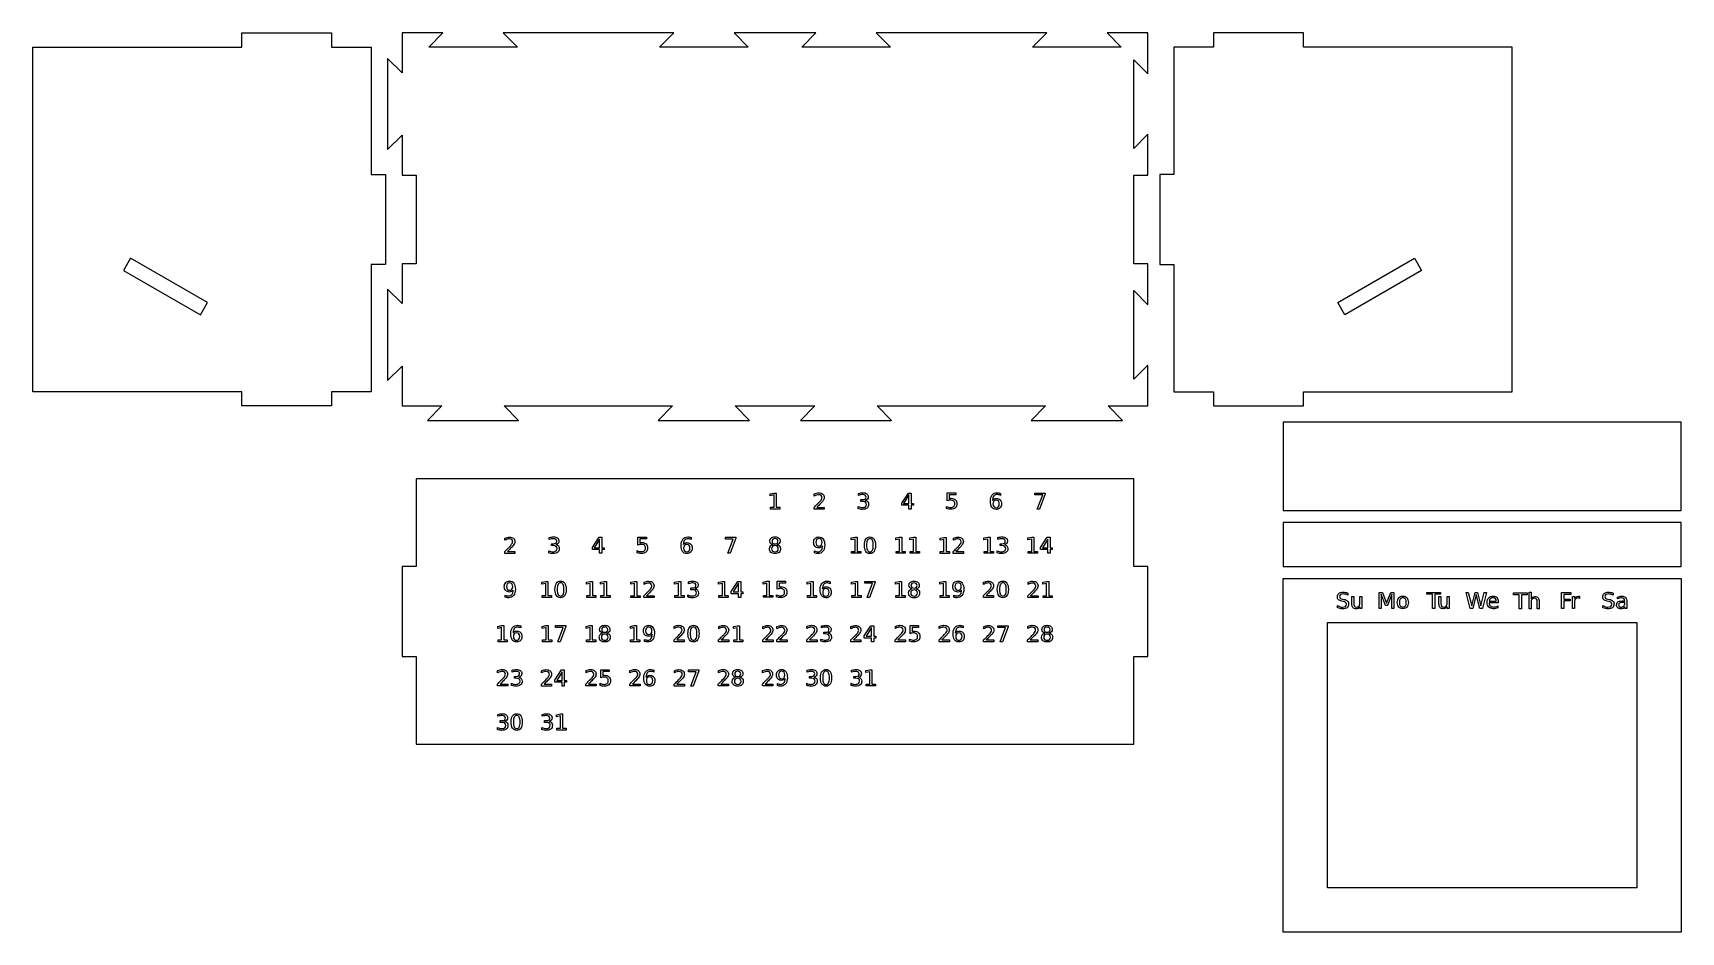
# Model space of a CAD drawing. Extents: x -185 to 185, y -101 to 101.
import ezdxf

# ---------------------------------------------------------------- set-up
doc = ezdxf.new("R2010")
doc.units = 0
doc.header["$MEASUREMENT"] = 0
doc.layers.add('LAYER_1', color=7, linetype='CONTINUOUS')

msp = doc.modelspace()

# ---------------------------------------------------------------- linework, layer by layer
at = {"layer": 'LAYER_1'}
for points in [[(-137.8548, 97.5421), (-137.8548, 97.5421), (-137.8548, 100.7178), (-137.8548, 100.7178)], [(-137.8548, 100.7178), (-137.8548, 100.7178), (-117.7249, 100.7178), (-117.7249, 100.7178)], [(-117.7249, 100.7178), (-117.7249, 100.7178), (-117.7249, 97.5421), (-117.7249, 97.5421)], [(-101.9544, 100.7178), (-101.9544, 100.7178), (-101.9544, 91.7983), (-101.9544, 91.7983)], [(-92.7957, 100.7178), (-92.7957, 100.7178), (-101.9544, 100.7178), (-101.9544, 100.7178)], [(-95.9717, 97.5418), (-95.9717, 97.5418), (-92.7957, 100.7178), (-92.7957, 100.7178)], [(-70.1085, 100.7178), (-70.1085, 100.7178), (-79.2672, 100.7178), (-79.2672, 100.7178)], [(-79.2672, 100.7178), (-79.2672, 100.7178), (-76.0916, 97.5418), (-76.0916, 97.5418)], [(-50.2285, 100.7178), (-50.2285, 100.7178), (-70.1085, 100.7178), (-70.1085, 100.7178)], [(-41.0694, 100.7178), (-41.0694, 100.7178), (-50.2285, 100.7178), (-50.2285, 100.7178)], [(-44.2451, 97.5418), (-44.2451, 97.5418), (-41.0694, 100.7178), (-41.0694, 100.7178)], [(-18.3819, 100.7178), (-18.3819, 100.7178), (-27.541, 100.7178), (-27.541, 100.7178)], [(-27.541, 100.7178), (-27.541, 100.7178), (-24.365, 97.5418), (-24.365, 97.5418)], [(-9.2236, 100.7178), (-9.2236, 100.7178), (-18.3819, 100.7178), (-18.3819, 100.7178)], [(-12.3992, 97.5418), (-12.3992, 97.5418), (-9.2236, 100.7178), (-9.2236, 100.7178)], [(13.4639, 100.7178), (13.4639, 100.7178), (4.3049, 100.7178), (4.3049, 100.7178)], [(4.3049, 100.7178), (4.3049, 100.7178), (7.4809, 97.5418), (7.4809, 97.5418)], [(33.344, 100.7178), (33.344, 100.7178), (13.4639, 100.7178), (13.4639, 100.7178)], [(42.5031, 100.7178), (42.5031, 100.7178), (33.344, 100.7178), (33.344, 100.7178)], [(39.327, 97.5418), (39.327, 97.5418), (42.5031, 100.7178), (42.5031, 100.7178)], [(65.1902, 100.7178), (65.1902, 100.7178), (56.0311, 100.7178), (56.0311, 100.7178)], [(56.0311, 100.7178), (56.0311, 100.7178), (59.2071, 97.5418), (59.2071, 97.5418)], [(65.1902, 91.5591), (65.1902, 91.5591), (65.1902, 100.7178), (65.1902, 100.7178)], [(79.9024, 100.7178), (79.9024, 100.7178), (79.9024, 97.5421), (79.9024, 97.5421)], [(100.0327, 100.7178), (100.0327, 100.7178), (79.9024, 100.7178), (79.9024, 100.7178)], [(100.0327, 97.5421), (100.0327, 97.5421), (100.0327, 100.7178), (100.0327, 100.7178)], [(-184.6553, 20.3213), (-184.6553, 20.3213), (-184.6553, 97.5421), (-184.6553, 97.5421)], [(-184.6553, 97.5421), (-184.6553, 97.5421), (-146.7452, 97.5421), (-146.7452, 97.5421)], [(-146.7452, 97.5421), (-146.7452, 97.5421), (-137.8548, 97.5421), (-137.8548, 97.5421)], [(-117.7249, 97.5421), (-117.7249, 97.5421), (-108.8352, 97.5421), (-108.8352, 97.5421)], [(-108.8352, 97.5421), (-108.8352, 97.5421), (-108.8352, 68.9967), (-108.8352, 68.9967)], [(-76.0916, 97.5418), (-76.0916, 97.5418), (-95.9717, 97.5418), (-95.9717, 97.5418)], [(-24.365, 97.5418), (-24.365, 97.5418), (-44.2451, 97.5418), (-44.2451, 97.5418)], [(7.4809, 97.5418), (7.4809, 97.5418), (-12.3992, 97.5418), (-12.3992, 97.5418)], [(59.2071, 97.5418), (59.2071, 97.5418), (39.327, 97.5418), (39.327, 97.5418)], [(79.9024, 97.5421), (79.9024, 97.5421), (71.0127, 97.5421), (71.0127, 97.5421)], [(71.0127, 97.5421), (71.0127, 97.5421), (71.0127, 68.9967), (71.0127, 68.9967)], [(108.9227, 97.5421), (108.9227, 97.5421), (100.0327, 97.5421), (100.0327, 97.5421)], [(146.8331, 97.5421), (146.8331, 97.5421), (108.9227, 97.5421), (108.9227, 97.5421)], [(146.8331, 20.3213), (146.8331, 20.3213), (146.8331, 97.5421), (146.8331, 97.5421)], [(-101.9544, 91.7983), (-101.9544, 91.7983), (-105.2296, 95.0101), (-105.2296, 95.0101)], [(-105.2296, 95.0101), (-105.2296, 95.0101), (-105.2296, 74.58), (-105.2296, 74.58)], [(62.0145, 74.8543), (62.0145, 74.8543), (62.0145, 94.7344), (62.0145, 94.7344)], [(62.0145, 94.7344), (62.0145, 94.7344), (65.1902, 91.5591), (65.1902, 91.5591)], [(-105.2296, 74.58), (-105.2296, 74.58), (-101.9544, 77.7914), (-101.9544, 77.7914)], [(-101.9544, 77.7914), (-101.9544, 77.7914), (-101.9544, 68.8716), (-101.9544, 68.8716)], [(65.1902, 78.0303), (65.1902, 78.0303), (62.0145, 74.8543), (62.0145, 74.8543)], [(65.1902, 68.8716), (65.1902, 68.8716), (65.1902, 78.0303), (65.1902, 78.0303)], [(-108.8352, 68.9967), (-108.8352, 68.9967), (-105.6595, 68.9967), (-105.6595, 68.9967)], [(-105.6595, 68.9967), (-105.6595, 68.9967), (-105.6595, 48.8664), (-105.6595, 48.8664)], [(-101.9544, 68.8716), (-101.9544, 68.8716), (-101.9544, 68.8712), (-101.9544, 68.8712)], [(-101.9544, 68.8712), (-101.9544, 68.8712), (-98.7784, 68.8712), (-98.7784, 68.8712)], [(-98.7784, 68.8712), (-98.7784, 68.8712), (-98.7784, 48.9919), (-98.7784, 48.9919)], [(62.0145, 48.9919), (62.0145, 48.9919), (62.0145, 68.8712), (62.0145, 68.8712)], [(62.0145, 68.8712), (62.0145, 68.8712), (65.1902, 68.8712), (65.1902, 68.8712)], [(65.1902, 68.8712), (65.1902, 68.8712), (65.1902, 68.8716), (65.1902, 68.8716)], [(71.0127, 68.9967), (71.0127, 68.9967), (67.837, 68.9967), (67.837, 68.9967)], [(67.837, 68.9967), (67.837, 68.9967), (67.837, 48.8664), (67.837, 48.8664)], [(-105.6595, 48.8664), (-105.6595, 48.8664), (-108.8352, 48.8664), (-108.8352, 48.8664)], [(-108.8352, 48.8664), (-108.8352, 48.8664), (-108.8352, 20.3213), (-108.8352, 20.3213)], [(-98.7784, 48.9919), (-98.7784, 48.9919), (-101.9544, 48.9919), (-101.9544, 48.9919)], [(-101.9544, 48.9919), (-101.9544, 48.9919), (-101.9544, 48.9912), (-101.9544, 48.9912)], [(-101.9544, 48.9912), (-101.9544, 48.9912), (-101.9544, 40.0721), (-101.9544, 40.0721)], [(65.1902, 48.9919), (65.1902, 48.9919), (62.0145, 48.9919), (62.0145, 48.9919)], [(65.1902, 48.9912), (65.1902, 48.9912), (65.1902, 48.9919), (65.1902, 48.9919)], [(65.1902, 39.8328), (65.1902, 39.8328), (65.1902, 48.9912), (65.1902, 48.9912)], [(67.837, 48.8664), (67.837, 48.8664), (71.0127, 48.8664), (71.0127, 48.8664)], [(71.0127, 48.8664), (71.0127, 48.8664), (71.0127, 20.3213), (71.0127, 20.3213)], [(-101.9544, 40.0721), (-101.9544, 40.0721), (-105.2296, 43.2835), (-105.2296, 43.2835)], [(-105.2296, 43.2835), (-105.2296, 43.2835), (-105.2296, 22.8534), (-105.2296, 22.8534)], [(62.0145, 23.1284), (62.0145, 23.1284), (62.0145, 43.0085), (62.0145, 43.0085)], [(62.0145, 43.0085), (62.0145, 43.0085), (65.1902, 39.8328), (65.1902, 39.8328)], [(-105.2296, 22.8534), (-105.2296, 22.8534), (-101.9544, 26.0652), (-101.9544, 26.0652)], [(-101.9544, 26.0652), (-101.9544, 26.0652), (-101.9544, 17.1453), (-101.9544, 17.1453)], [(65.1902, 26.3044), (65.1902, 26.3044), (62.0145, 23.1284), (62.0145, 23.1284)], [(65.1902, 17.1453), (65.1902, 17.1453), (65.1902, 26.3044), (65.1902, 26.3044)], [(-146.7452, 20.3213), (-146.7452, 20.3213), (-184.6553, 20.3213), (-184.6553, 20.3213)], [(-137.8548, 20.3213), (-137.8548, 20.3213), (-146.7452, 20.3213), (-146.7452, 20.3213)], [(-137.8548, 17.1457), (-137.8548, 17.1457), (-137.8548, 20.3213), (-137.8548, 20.3213)], [(-108.8352, 20.3213), (-108.8352, 20.3213), (-117.7249, 20.3213), (-117.7249, 20.3213)], [(-117.7249, 20.3213), (-117.7249, 20.3213), (-117.7249, 17.1457), (-117.7249, 17.1457)], [(71.0127, 20.3213), (71.0127, 20.3213), (79.9024, 20.3213), (79.9024, 20.3213)], [(79.9024, 20.3213), (79.9024, 20.3213), (79.9024, 17.1457), (79.9024, 17.1457)], [(100.0327, 17.1457), (100.0327, 17.1457), (100.0327, 20.3213), (100.0327, 20.3213)], [(100.0327, 20.3213), (100.0327, 20.3213), (108.9227, 20.3213), (108.9227, 20.3213)], [(108.9227, 20.3213), (108.9227, 20.3213), (146.8331, 20.3213), (146.8331, 20.3213)], [(-117.7249, 17.1457), (-117.7249, 17.1457), (-137.8548, 17.1457), (-137.8548, 17.1457)], [(-101.9544, 17.1453), (-101.9544, 17.1453), (-93.0353, 17.1453), (-93.0353, 17.1453)], [(-93.0353, 17.1453), (-93.0353, 17.1453), (-96.2467, 13.8697), (-96.2467, 13.8697)], [(-75.8166, 13.8697), (-75.8166, 13.8697), (-79.028, 17.1453), (-79.028, 17.1453)], [(-79.028, 17.1453), (-79.028, 17.1453), (-70.1085, 17.1453), (-70.1085, 17.1453)], [(-70.1085, 17.1453), (-70.1085, 17.1453), (-50.2285, 17.1453), (-50.2285, 17.1453)], [(-50.2285, 17.1453), (-50.2285, 17.1453), (-41.3086, 17.1453), (-41.3086, 17.1453)], [(-41.3086, 17.1453), (-41.3086, 17.1453), (-44.5201, 13.8697), (-44.5201, 13.8697)], [(-24.0903, 13.8697), (-24.0903, 13.8697), (-27.3017, 17.1453), (-27.3017, 17.1453)], [(-27.3017, 17.1453), (-27.3017, 17.1453), (-18.3819, 17.1453), (-18.3819, 17.1453)], [(-18.3819, 17.1453), (-18.3819, 17.1453), (-9.4628, 17.1453), (-9.4628, 17.1453)], [(-9.4628, 17.1453), (-9.4628, 17.1453), (-12.6743, 13.8697), (-12.6743, 13.8697)], [(7.7555, 13.8697), (7.7555, 13.8697), (4.5441, 17.1453), (4.5441, 17.1453)], [(4.5441, 17.1453), (4.5441, 17.1453), (13.4639, 17.1453), (13.4639, 17.1453)], [(13.4639, 17.1453), (13.4639, 17.1453), (33.344, 17.1453), (33.344, 17.1453)], [(33.344, 17.1453), (33.344, 17.1453), (42.2635, 17.1453), (42.2635, 17.1453)], [(42.2635, 17.1453), (42.2635, 17.1453), (39.052, 13.8697), (39.052, 13.8697)], [(59.4822, 13.8697), (59.4822, 13.8697), (56.2707, 17.1453), (56.2707, 17.1453)], [(56.2707, 17.1453), (56.2707, 17.1453), (65.1902, 17.1453), (65.1902, 17.1453)], [(79.9024, 17.1457), (79.9024, 17.1457), (100.0327, 17.1457), (100.0327, 17.1457)], [(-96.2467, 13.8697), (-96.2467, 13.8697), (-75.8166, 13.8697), (-75.8166, 13.8697)], [(-44.5201, 13.8697), (-44.5201, 13.8697), (-24.0903, 13.8697), (-24.0903, 13.8697)], [(-12.6743, 13.8697), (-12.6743, 13.8697), (7.7555, 13.8697), (7.7555, 13.8697)], [(39.052, 13.8697), (39.052, 13.8697), (59.4822, 13.8697), (59.4822, 13.8697)], [(95.5315, 13.5047), (95.5315, 13.5047), (95.5315, 3.6017), (95.5315, 3.6017)], [(105.4338, 13.5047), (105.4338, 13.5047), (95.5315, 13.5047), (95.5315, 13.5047)], [(174.753, 13.5047), (174.753, 13.5047), (105.4338, 13.5047), (105.4338, 13.5047)], [(184.6553, 13.5047), (184.6553, 13.5047), (174.753, 13.5047), (174.753, 13.5047)], [(184.6553, 3.6017), (184.6553, 3.6017), (184.6553, 13.5047), (184.6553, 13.5047)], [(-98.7784, 0.795), (-98.7784, 0.795), (-98.7784, -18.848), (-98.7784, -18.848)], [(62.0145, 0.795), (62.0145, 0.795), (-98.7784, 0.795), (-98.7784, 0.795)], [(62.0145, -18.848), (62.0145, -18.848), (62.0145, 0.795), (62.0145, 0.795)], [(95.5315, 3.6017), (95.5315, 3.6017), (95.5315, -6.301), (95.5315, -6.301)], [(184.6553, -6.301), (184.6553, -6.301), (184.6553, 3.6017), (184.6553, 3.6017)], [(-19.4533, -2.5295), (-19.4533, -2.5295), (-18.5924, -2.3555), (-18.5924, -2.3555)], [(-19.4533, -2.9733), (-19.4533, -2.9733), (-19.4533, -2.5295), (-19.4533, -2.5295)], [(-18.5875, -2.7996), (-18.5875, -2.7996), (-19.4533, -2.9733), (-19.4533, -2.9733)], [(-18.5924, -2.3555), (-18.5924, -2.3555), (-18.1051, -2.3555), (-18.1051, -2.3555)], [(-18.5875, -5.5471), (-18.5875, -5.5471), (-18.5875, -2.7996), (-18.5875, -2.7996)], [(-18.1051, -2.3555), (-18.1051, -2.3555), (-18.1051, -5.5471), (-18.1051, -5.5471)], [(-9.5978, -2.5618), (-9.4015, -2.4831), (-9.2183, -2.4236), (-9.0478, -2.3835)], [(-9.5978, -3.0541), (-9.5978, -3.0541), (-9.5978, -2.5618), (-9.5978, -2.5618)], [(-9.0552, -2.8127), (-9.2239, -2.8659), (-9.405, -2.9463), (-9.5978, -3.0541)], [(-8.5704, -2.7333), (-8.7231, -2.7333), (-8.8847, -2.7596), (-9.0552, -2.8127)], [(-9.0478, -2.3835), (-8.8773, -2.3431), (-8.7213, -2.3233), (-8.5799, -2.3233)], [(-8.5799, -2.3233), (-8.2067, -2.3233), (-7.9094, -2.4165), (-7.6875, -2.6029)], [(-8.0469, -2.9141), (-8.1801, -2.7936), (-8.3549, -2.7333), (-8.5704, -2.7333)], [(-7.8441, -3.3819), (-7.8441, -3.1905), (-7.9118, -3.0346), (-8.0469, -2.9141)], [(-7.9384, -3.7413), (-7.8757, -3.6194), (-7.8441, -3.4996), (-7.8441, -3.3819)], [(-7.6875, -2.6029), (-7.4656, -2.7893), (-7.3543, -3.0388), (-7.3543, -3.3507)], [(-7.3543, -3.3507), (-7.3543, -3.4985), (-7.3827, -3.6392), (-7.439, -3.7729)], [(0.347, -2.4427), (0.532, -2.391), (0.705, -2.3523), (0.8655, -2.3268)], [(0.347, -2.8769), (0.347, -2.8769), (0.347, -2.4427), (0.347, -2.4427)], [(0.851, -2.7418), (0.6982, -2.7705), (0.5302, -2.8156), (0.347, -2.8769)], [(1.2805, -2.6982), (1.1469, -2.6982), (1.0037, -2.7128), (0.851, -2.7418)], [(0.8655, -2.3268), (1.0282, -2.3009), (1.1809, -2.2882), (1.3238, -2.2882)], [(1.8427, -2.8478), (1.7122, -2.7482), (1.5251, -2.6982), (1.2805, -2.6982)], [(1.2997, -3.8296), (1.5393, -3.8296), (1.7229, -3.7821), (1.8497, -3.6871)], [(1.3238, -2.2882), (1.6938, -2.2882), (1.9866, -2.3725), (2.202, -2.5416)], [(2.0404, -3.2724), (2.0404, -3.0874), (1.9745, -2.946), (1.8427, -2.8478)], [(1.8497, -3.6871), (1.977, -3.5907), (2.0404, -3.4525), (2.0404, -3.2724)], [(2.202, -2.5416), (2.4175, -2.7085), (2.5253, -2.9354), (2.5253, -3.2217)], [(2.5253, -3.2217), (2.5253, -3.4209), (2.4682, -3.59), (2.3541, -3.7282)], [(10.0143, -4.6377), (10.0143, -4.6377), (11.5124, -2.3555), (11.5124, -2.3555)], [(11.6404, -2.7801), (11.6404, -2.7801), (10.4102, -4.7029), (10.4102, -4.7029)], [(11.5124, -2.3555), (11.5124, -2.3555), (12.1252, -2.3555), (12.1252, -2.3555)], [(11.6404, -4.7029), (11.6404, -4.7029), (11.6404, -2.7801), (11.6404, -2.7801)], [(12.1252, -2.3555), (12.1252, -2.3555), (12.1252, -4.7029), (12.1252, -4.7029)], [(20.2161, -2.3208), (20.2161, -2.3208), (22.1289, -2.3208), (22.1289, -2.3208)], [(20.2161, -4.1298), (20.2161, -4.1298), (20.2161, -2.3208), (20.2161, -2.3208)], [(22.1289, -2.7308), (22.1289, -2.7308), (20.6623, -2.7308), (20.6623, -2.7308)], [(20.6623, -2.7308), (20.6623, -2.7308), (20.6623, -3.6137), (20.6623, -3.6137)], [(20.6623, -3.6137), (20.7332, -3.5896), (20.8041, -3.5719), (20.8746, -3.5606)], [(20.8746, -3.5606), (20.9455, -3.5478), (21.0164, -3.5411), (21.0869, -3.5411)], [(21.0869, -3.5411), (21.4892, -3.5411), (21.8074, -3.6513), (22.0421, -3.8717)], [(22.1289, -2.3208), (22.1289, -2.3208), (22.1289, -2.7308), (22.1289, -2.7308)], [(29.8883, -4.1578), (29.8883, -3.5882), (30.0234, -3.1349), (30.2938, -2.7971)], [(30.2938, -2.7971), (30.5639, -2.4579), (30.9265, -2.2882), (31.3815, -2.2882)], [(30.6628, -3.024), (30.4941, -3.2409), (30.3973, -3.5691), (30.3732, -4.0082)], [(30.3732, -4.0082), (30.4682, -3.8682), (30.5873, -3.7612), (30.7305, -3.6871)], [(31.401, -2.6982), (31.0792, -2.6982), (30.8332, -2.8067), (30.6628, -3.024)], [(30.7305, -3.6871), (30.8733, -3.6116), (31.031, -3.574), (31.2033, -3.574)], [(31.2033, -3.574), (31.5651, -3.574), (31.8504, -3.6839), (32.0596, -3.9044)], [(31.3815, -2.2882), (31.5038, -2.2882), (31.6268, -2.3002), (31.7508, -2.3243)], [(31.77, -2.744), (31.6463, -2.7135), (31.5233, -2.6982), (31.401, -2.6982)], [(31.7508, -2.3243), (31.876, -2.3484), (32.0064, -2.3846), (32.1414, -2.4328)], [(32.1414, -2.8769), (32.0191, -2.8187), (31.8955, -2.7744), (31.77, -2.744)], [(32.1414, -2.4328), (32.1414, -2.4328), (32.1414, -2.8769), (32.1414, -2.8769)], [(32.1414, -2.4328), (32.1414, -2.4328), (32.1414, -2.4328), (32.1414, -2.4328)], [(39.8768, -2.3555), (39.8768, -2.3555), (42.1926, -2.3555), (42.1926, -2.3555)], [(39.8768, -2.7656), (39.8768, -2.7656), (39.8768, -2.3555), (39.8768, -2.3555)], [(41.6064, -2.7656), (41.6064, -2.7656), (39.8768, -2.7656), (39.8768, -2.7656)], [(40.3761, -5.9572), (40.3761, -5.9572), (41.6064, -2.7656), (41.6064, -2.7656)], [(42.1926, -2.5632), (42.1926, -2.5632), (40.8851, -5.9572), (40.8851, -5.9572)], [(42.1926, -2.3555), (42.1926, -2.3555), (42.1926, -2.5632), (42.1926, -2.5632)], [(-19.3835, -5.5471), (-19.3835, -5.5471), (-18.5875, -5.5471), (-18.5875, -5.5471)], [(-19.3835, -5.9572), (-19.3835, -5.9572), (-19.3835, -5.5471), (-19.3835, -5.5471)], [(-17.3091, -5.9572), (-17.3091, -5.9572), (-19.3835, -5.9572), (-19.3835, -5.9572)], [(-18.1051, -5.5471), (-18.1051, -5.5471), (-17.3091, -5.5471), (-17.3091, -5.5471)], [(-17.3091, -5.5471), (-17.3091, -5.5471), (-17.3091, -5.9572), (-17.3091, -5.9572)], [(-9.6219, -5.5797), (-9.4369, -5.3883), (-9.1853, -5.1317), (-8.867, -4.8099)], [(-9.6219, -5.9898), (-9.6219, -5.9898), (-9.6219, -5.5797), (-9.6219, -5.5797)], [(-7.3352, -5.9898), (-7.3352, -5.9898), (-9.6219, -5.9898), (-9.6219, -5.9898)], [(-8.1241, -4.6462), (-8.3396, -4.868), (-8.6434, -5.1792), (-9.0357, -5.5797)], [(-9.0357, -5.5797), (-9.0357, -5.5797), (-7.3352, -5.5797), (-7.3352, -5.5797)], [(-9.0357, -5.5797), (-9.0357, -5.5797), (-9.0357, -5.5797), (-9.0357, -5.5797)], [(-8.867, -4.8099), (-8.547, -4.4867), (-8.346, -4.2786), (-8.2638, -4.1854)], [(-8.2638, -4.1854), (-8.1078, -4.01), (-7.9994, -3.8622), (-7.9384, -3.7413)], [(-7.7403, -4.2407), (-7.7807, -4.2875), (-7.9086, -4.4225), (-8.1241, -4.6462)], [(-7.439, -3.7729), (-7.4936, -3.9047), (-7.5939, -4.0607), (-7.7403, -4.2407)], [(-7.3352, -5.5797), (-7.3352, -5.5797), (-7.3352, -5.9898), (-7.3352, -5.9898)], [(0.2385, -5.8462), (0.2385, -5.8462), (0.2385, -5.3759), (0.2385, -5.3759)], [(0.2385, -5.3759), (0.3736, -5.4546), (0.5214, -5.5142), (0.6823, -5.5542)], [(0.733, -5.9788), (0.5738, -5.9497), (0.409, -5.9058), (0.2385, -5.8462)], [(0.6823, -5.5542), (0.8432, -5.5946), (1.0112, -5.6145), (1.1863, -5.6145)], [(1.2008, -6.0245), (1.0498, -6.0245), (0.8939, -6.0093), (0.733, -5.9788)], [(0.8609, -4.2301), (0.8609, -4.2301), (0.8609, -3.8296), (0.8609, -3.8296)], [(0.8609, -3.8296), (0.8609, -3.8296), (1.2997, -3.8296), (1.2997, -3.8296)], [(1.2805, -4.2301), (1.2805, -4.2301), (0.8609, -4.2301), (0.8609, -4.2301)], [(1.1863, -5.6145), (1.4921, -5.6145), (1.7243, -5.5542), (1.8834, -5.4337)], [(2.2428, -5.7328), (1.9986, -5.9274), (1.6513, -6.0245), (1.2008, -6.0245)], [(1.9004, -4.4108), (1.7526, -4.2903), (1.546, -4.2301), (1.2805, -4.2301)], [(2.3541, -3.7282), (2.2396, -3.865), (2.0773, -3.9596), (1.8668, -4.0128)], [(1.8668, -4.0128), (2.1, -4.0628), (2.2814, -4.1663), (2.4119, -4.324)], [(1.8668, -4.0128), (1.8668, -4.0128), (1.8668, -4.0128), (1.8668, -4.0128)], [(1.8834, -5.4337), (2.0443, -5.3132), (2.1248, -5.1378), (2.1248, -4.9077)], [(2.1248, -4.9077), (2.1248, -4.6954), (2.05, -4.5299), (1.9004, -4.4108)], [(2.6096, -4.9077), (2.6096, -5.2632), (2.4874, -5.5383), (2.2428, -5.7328)], [(2.4119, -4.324), (2.5437, -4.4817), (2.6096, -4.6763), (2.6096, -4.9077)], [(10.0143, -5.108), (10.0143, -5.108), (10.0143, -4.6377), (10.0143, -4.6377)], [(11.6404, -5.108), (11.6404, -5.108), (10.0143, -5.108), (10.0143, -5.108)], [(10.4102, -4.7029), (10.4102, -4.7029), (11.6404, -4.7029), (11.6404, -4.7029)], [(11.6404, -5.9572), (11.6404, -5.9572), (11.6404, -5.108), (11.6404, -5.108)], [(12.1252, -5.9572), (12.1252, -5.9572), (11.6404, -5.9572), (11.6404, -5.9572)], [(12.1252, -4.7029), (12.1252, -4.7029), (12.6388, -4.7029), (12.6388, -4.7029)], [(12.6388, -5.108), (12.6388, -5.108), (12.1252, -5.108), (12.1252, -5.108)], [(12.1252, -5.108), (12.1252, -5.108), (12.1252, -5.9572), (12.1252, -5.9572)], [(12.6388, -4.7029), (12.6388, -4.7029), (12.6388, -5.108), (12.6388, -5.108)], [(20.0644, -5.8377), (20.0644, -5.8377), (20.0644, -5.3479), (20.0644, -5.3479)], [(20.0644, -5.3479), (20.209, -5.4266), (20.3586, -5.4854), (20.5127, -5.5241)], [(20.5492, -5.9533), (20.3929, -5.9278), (20.2313, -5.8891), (20.0644, -5.8377)], [(20.6116, -3.9947), (20.483, -4.0238), (20.3511, -4.0688), (20.2161, -4.1298)], [(20.5127, -5.5241), (20.6673, -5.5627), (20.8306, -5.5818), (21.0025, -5.5818)], [(21.0121, -5.9919), (20.8611, -5.9919), (20.7066, -5.9792), (20.5492, -5.9533)], [(21.0025, -3.9511), (20.8725, -3.9511), (20.742, -3.9657), (20.6116, -3.9947)], [(21.6635, -4.1709), (21.5012, -4.0245), (21.2808, -3.9511), (21.0025, -3.9511)], [(21.0025, -5.5818), (21.2808, -5.5818), (21.5012, -5.5088), (21.6635, -5.3625)], [(22.0325, -5.6712), (21.7915, -5.8852), (21.4512, -5.9919), (21.0121, -5.9919)], [(21.907, -4.7667), (21.907, -4.5157), (21.8259, -4.3173), (21.6635, -4.1709)], [(21.6635, -5.3625), (21.8259, -5.2161), (21.907, -5.0176), (21.907, -4.7667)], [(22.3944, -4.7667), (22.3944, -5.1541), (22.2739, -5.4557), (22.0325, -5.6712)], [(22.0421, -3.8717), (22.2771, -4.0922), (22.3944, -4.3903), (22.3944, -4.7667)], [(30.219, -5.5471), (29.9986, -5.2271), (29.8883, -4.7638), (29.8883, -4.1578)], [(31.1742, -6.0245), (30.7577, -6.0245), (30.4391, -5.8654), (30.219, -5.5471)], [(30.6532, -4.184), (30.526, -4.3336), (30.4625, -4.5388), (30.4625, -4.7993)], [(30.4625, -4.7993), (30.4625, -5.058), (30.526, -5.2632), (30.6532, -5.4142)], [(31.1742, -3.9596), (30.9555, -3.9596), (30.7818, -4.0344), (30.6532, -4.184)], [(30.6532, -5.4142), (30.7818, -5.5638), (30.9555, -5.6386), (31.1742, -5.6386)], [(31.6927, -4.184), (31.5658, -4.0344), (31.3929, -3.9596), (31.1742, -3.9596)], [(31.1742, -3.9596), (31.1742, -3.9596), (31.1742, -3.9596), (31.1742, -3.9596)], [(31.1742, -5.6386), (31.3929, -5.6386), (31.5658, -5.5638), (31.6927, -5.4142)], [(32.0475, -5.6892), (31.8288, -5.9129), (31.5375, -6.0245), (31.1742, -6.0245)], [(31.8859, -4.7993), (31.8859, -4.5388), (31.8214, -4.3336), (31.6927, -4.184)], [(31.6927, -5.4142), (31.8214, -5.2632), (31.8859, -5.058), (31.8859, -4.7993)], [(32.3753, -4.7993), (32.3753, -5.1693), (32.2662, -5.4659), (32.0475, -5.6892)], [(32.0596, -3.9044), (32.2701, -4.123), (32.3753, -4.4215), (32.3753, -4.7993)], [(40.8851, -5.9572), (40.8851, -5.9572), (40.3761, -5.9572), (40.3761, -5.9572)], [(95.5315, -6.301), (95.5315, -6.301), (105.4338, -6.301), (105.4338, -6.301)], [(105.4338, -6.301), (105.4338, -6.301), (174.753, -6.301), (174.753, -6.301)], [(174.753, -6.301), (174.753, -6.301), (184.6553, -6.301), (184.6553, -6.301)], [(95.5315, -8.9478), (95.5315, -8.9478), (95.5315, -18.8505), (95.5315, -18.8505)], [(105.4338, -8.9478), (105.4338, -8.9478), (95.5315, -8.9478), (95.5315, -8.9478)], [(174.753, -8.9478), (174.753, -8.9478), (105.4338, -8.9478), (105.4338, -8.9478)], [(184.6553, -8.9478), (184.6553, -8.9478), (174.753, -8.9478), (174.753, -8.9478)], [(184.6553, -18.8505), (184.6553, -18.8505), (184.6553, -8.9478), (184.6553, -8.9478)], [(-78.9408, -15.4824), (-78.7558, -15.291), (-78.5042, -15.0344), (-78.1859, -14.7126)], [(-78.9167, -12.4644), (-78.7204, -12.3858), (-78.5371, -12.3262), (-78.3667, -12.2862)], [(-78.9167, -12.9567), (-78.9167, -12.9567), (-78.9167, -12.4644), (-78.9167, -12.4644)], [(-78.3741, -12.7154), (-78.5428, -12.7685), (-78.7236, -12.849), (-78.9167, -12.9567)], [(-77.8892, -12.636), (-78.042, -12.636), (-78.2036, -12.6622), (-78.3741, -12.7154)], [(-78.3667, -12.2862), (-78.1962, -12.2458), (-78.0402, -12.2259), (-77.8988, -12.2259)], [(-77.4427, -14.5488), (-77.6582, -14.7707), (-77.9623, -15.0819), (-78.3546, -15.4824)], [(-78.1859, -14.7126), (-77.8658, -14.3893), (-77.6649, -14.1813), (-77.5827, -14.0881)], [(-77.8988, -12.2259), (-77.5256, -12.2259), (-77.2282, -12.3191), (-77.0064, -12.5055)], [(-77.3658, -12.8167), (-77.499, -12.6962), (-77.6738, -12.636), (-77.8892, -12.636)], [(-77.5827, -14.0881), (-77.4267, -13.9126), (-77.3183, -13.7648), (-77.2569, -13.644)], [(-77.0592, -14.1433), (-77.0996, -14.1901), (-77.2272, -14.3252), (-77.4427, -14.5488)], [(-77.163, -13.2846), (-77.163, -13.0932), (-77.2307, -12.9372), (-77.3658, -12.8167)], [(-77.2569, -13.644), (-77.1942, -13.522), (-77.163, -13.4022), (-77.163, -13.2846)], [(-76.7579, -13.6755), (-76.8125, -13.8074), (-76.9128, -13.9633), (-77.0592, -14.1433)], [(-77.0064, -12.5055), (-76.7841, -12.692), (-76.6732, -12.9415), (-76.6732, -13.2534)], [(-76.6732, -13.2534), (-76.6732, -13.4012), (-76.7016, -13.5419), (-76.7579, -13.6755)], [(-68.9715, -12.3453), (-68.7865, -12.2936), (-68.6139, -12.255), (-68.453, -12.2295)], [(-68.9715, -12.7795), (-68.9715, -12.7795), (-68.9715, -12.3453), (-68.9715, -12.3453)], [(-68.4676, -12.6445), (-68.6203, -12.6732), (-68.7883, -12.7182), (-68.9715, -12.7795)], [(-68.038, -12.6009), (-68.1716, -12.6009), (-68.3148, -12.6154), (-68.4676, -12.6445)], [(-68.4576, -14.1327), (-68.4576, -14.1327), (-68.4576, -13.7322), (-68.4576, -13.7322)], [(-68.4576, -13.7322), (-68.4576, -13.7322), (-68.0188, -13.7322), (-68.0188, -13.7322)], [(-68.038, -14.1327), (-68.038, -14.1327), (-68.4576, -14.1327), (-68.4576, -14.1327)], [(-68.453, -12.2295), (-68.2907, -12.2036), (-68.1379, -12.1908), (-67.9947, -12.1908)], [(-67.4759, -12.7505), (-67.6063, -12.6509), (-67.7938, -12.6009), (-68.038, -12.6009)], [(-67.4181, -14.3135), (-67.5662, -14.193), (-67.7729, -14.1327), (-68.038, -14.1327)], [(-68.0188, -13.7322), (-67.7793, -13.7322), (-67.5957, -13.6847), (-67.4688, -13.5897)], [(-67.9947, -12.1908), (-67.6247, -12.1908), (-67.332, -12.2752), (-67.1165, -12.4442)], [(-67.2781, -13.1751), (-67.2781, -12.99), (-67.344, -12.8486), (-67.4759, -12.7505)], [(-67.4688, -13.5897), (-67.3419, -13.4933), (-67.2781, -13.3551), (-67.2781, -13.1751)], [(-66.9648, -13.6308), (-67.0789, -13.7677), (-67.2412, -13.8623), (-67.4518, -13.9155)], [(-67.4518, -13.9155), (-67.2186, -13.9654), (-67.0371, -14.0693), (-66.9067, -14.2266)], [(-67.4518, -13.9155), (-67.4518, -13.9155), (-67.4518, -13.9155), (-67.4518, -13.9155)], [(-67.1937, -14.8104), (-67.1937, -14.5981), (-67.2685, -14.4326), (-67.4181, -14.3135)], [(-67.1165, -12.4442), (-66.901, -12.6112), (-66.7932, -12.838), (-66.7932, -13.1244)], [(-66.7932, -13.1244), (-66.7932, -13.3236), (-66.8503, -13.4926), (-66.9648, -13.6308)], [(-66.9067, -14.2266), (-66.7748, -14.3844), (-66.7089, -14.5789), (-66.7089, -14.8104)], [(-59.3042, -14.5403), (-59.3042, -14.5403), (-57.8061, -12.2582), (-57.8061, -12.2582)], [(-59.3042, -15.0106), (-59.3042, -15.0106), (-59.3042, -14.5403), (-59.3042, -14.5403)], [(-57.6781, -12.6828), (-57.6781, -12.6828), (-58.9083, -14.6055), (-58.9083, -14.6055)], [(-58.9083, -14.6055), (-58.9083, -14.6055), (-57.6781, -14.6055), (-57.6781, -14.6055)], [(-57.8061, -12.2582), (-57.8061, -12.2582), (-57.1933, -12.2582), (-57.1933, -12.2582)], [(-57.6781, -14.6055), (-57.6781, -14.6055), (-57.6781, -12.6828), (-57.6781, -12.6828)], [(-57.1933, -12.2582), (-57.1933, -12.2582), (-57.1933, -14.6055), (-57.1933, -14.6055)], [(-57.1933, -14.6055), (-57.1933, -14.6055), (-56.6797, -14.6055), (-56.6797, -14.6055)], [(-56.6797, -14.6055), (-56.6797, -14.6055), (-56.6797, -15.0106), (-56.6797, -15.0106)], [(-49.1025, -12.2234), (-49.1025, -12.2234), (-47.1893, -12.2234), (-47.1893, -12.2234)], [(-49.1025, -14.0324), (-49.1025, -14.0324), (-49.1025, -12.2234), (-49.1025, -12.2234)], [(-48.7066, -13.8974), (-48.8352, -13.9264), (-48.9671, -13.9715), (-49.1025, -14.0324)], [(-48.316, -13.8538), (-48.4461, -13.8538), (-48.5765, -13.8683), (-48.7066, -13.8974)], [(-47.1893, -12.6335), (-47.1893, -12.6335), (-48.6562, -12.6335), (-48.6562, -12.6335)], [(-48.6562, -12.6335), (-48.6562, -12.6335), (-48.6562, -13.5164), (-48.6562, -13.5164)], [(-48.6562, -13.5164), (-48.5853, -13.4923), (-48.5145, -13.4745), (-48.4439, -13.4632)], [(-48.4439, -13.4632), (-48.373, -13.4504), (-48.3022, -13.4437), (-48.2316, -13.4437)], [(-47.655, -14.0735), (-47.8173, -13.9271), (-48.0378, -13.8538), (-48.316, -13.8538)], [(-48.2316, -13.4437), (-47.8294, -13.4437), (-47.5111, -13.5539), (-47.2761, -13.7744)], [(-47.4115, -14.6693), (-47.4115, -14.4184), (-47.4927, -14.2199), (-47.655, -14.0735)], [(-47.655, -15.2651), (-47.4927, -15.1187), (-47.4115, -14.9202), (-47.4115, -14.6693)], [(-46.9242, -14.6693), (-46.9242, -15.0567), (-47.0447, -15.3583), (-47.286, -15.5738)], [(-47.2761, -13.7744), (-47.0415, -13.9945), (-46.9242, -14.2929), (-46.9242, -14.6693)], [(-47.1893, -12.2234), (-47.1893, -12.2234), (-47.1893, -12.6335), (-47.1893, -12.6335)], [(-39.4302, -14.0604), (-39.4302, -13.4909), (-39.2948, -13.0375), (-39.0247, -12.6998)], [(-39.0995, -15.4498), (-39.32, -15.1297), (-39.4302, -14.6665), (-39.4302, -14.0604)], [(-39.0247, -12.6998), (-38.7546, -12.3606), (-38.3921, -12.1908), (-37.937, -12.1908)], [(-38.6558, -12.9266), (-38.8245, -13.1435), (-38.9212, -13.4717), (-38.9453, -13.9108)], [(-38.9453, -13.9108), (-38.8503, -13.7708), (-38.7313, -13.6638), (-38.5881, -13.5897)], [(-38.6653, -14.0866), (-38.7926, -14.2362), (-38.856, -14.4414), (-38.856, -14.7019)], [(-38.856, -14.7019), (-38.856, -14.9607), (-38.7926, -15.1659), (-38.6653, -15.3169)], [(-38.1443, -13.8623), (-38.363, -13.8623), (-38.5367, -13.9371), (-38.6653, -14.0866)], [(-37.9175, -12.6009), (-38.2393, -12.6009), (-38.4853, -12.7093), (-38.6558, -12.9266)], [(-38.5881, -13.5897), (-38.4452, -13.5142), (-38.2875, -13.4767), (-38.1153, -13.4767)], [(-37.6258, -14.0866), (-37.7527, -13.9371), (-37.9256, -13.8623), (-38.1443, -13.8623)], [(-38.1443, -13.8623), (-38.1443, -13.8623), (-38.1443, -13.8623), (-38.1443, -13.8623)], [(-38.1153, -13.4767), (-37.7534, -13.4767), (-37.4681, -13.5865), (-37.259, -13.807)], [(-37.937, -12.1908), (-37.8147, -12.1908), (-37.6917, -12.2029), (-37.5677, -12.227)], [(-37.5485, -12.6466), (-37.6722, -12.6161), (-37.7952, -12.6009), (-37.9175, -12.6009)], [(-37.4326, -14.7019), (-37.4326, -14.4414), (-37.4971, -14.2362), (-37.6258, -14.0866)], [(-37.6258, -15.3169), (-37.4971, -15.1659), (-37.4326, -14.9607), (-37.4326, -14.7019)], [(-37.5677, -12.227), (-37.4422, -12.2511), (-37.3121, -12.2872), (-37.1771, -12.3354)], [(-37.1771, -12.7795), (-37.2994, -12.7214), (-37.4231, -12.6771), (-37.5485, -12.6466)], [(-36.9432, -14.7019), (-36.9432, -15.0719), (-37.0523, -15.3686), (-37.271, -15.5919)], [(-37.259, -13.807), (-37.0484, -14.0257), (-36.9432, -14.3241), (-36.9432, -14.7019)], [(-37.1771, -12.3354), (-37.1771, -12.3354), (-37.1771, -12.7795), (-37.1771, -12.7795)], [(-37.1771, -12.3354), (-37.1771, -12.3354), (-37.1771, -12.3354), (-37.1771, -12.3354)], [(-29.4418, -12.2582), (-29.4418, -12.2582), (-27.126, -12.2582), (-27.126, -12.2582)], [(-29.4418, -12.6682), (-29.4418, -12.6682), (-29.4418, -12.2582), (-29.4418, -12.2582)], [(-27.7122, -12.6682), (-27.7122, -12.6682), (-29.4418, -12.6682), (-29.4418, -12.6682)], [(-28.9424, -15.8598), (-28.9424, -15.8598), (-27.7122, -12.6682), (-27.7122, -12.6682)], [(-27.126, -12.4659), (-27.126, -12.4659), (-28.4334, -15.8598), (-28.4334, -15.8598)], [(-27.126, -12.2582), (-27.126, -12.2582), (-27.126, -12.4659), (-27.126, -12.4659)], [(-19.6164, -14.844), (-19.6164, -14.6144), (-19.5505, -14.4198), (-19.4186, -14.2603)], [(-19.532, -13.1244), (-19.532, -12.8366), (-19.4296, -12.609), (-19.2255, -12.4418)], [(-19.3584, -13.6479), (-19.4739, -13.5047), (-19.532, -13.3303), (-19.532, -13.1244)], [(-19.4186, -14.2603), (-19.2868, -14.1012), (-19.1032, -13.9945), (-18.8685, -13.9396)], [(-18.8685, -13.9396), (-19.0777, -13.8882), (-19.2407, -13.7907), (-19.3584, -13.6479)], [(-19.2255, -12.4418), (-19.0195, -12.2745), (-18.7381, -12.1908), (-18.3812, -12.1908)], [(-18.9288, -14.333), (-19.0606, -14.4567), (-19.1266, -14.6271), (-19.1266, -14.844)], [(-18.8735, -12.7334), (-18.9891, -12.838), (-19.0472, -12.9837), (-19.0472, -13.1701)], [(-19.0472, -13.1701), (-19.0472, -13.3565), (-18.9891, -13.5022), (-18.8735, -13.6067)], [(-19.0472, -13.1701), (-19.0472, -13.1701), (-19.0472, -13.1701), (-19.0472, -13.1701)], [(-18.3812, -14.1472), (-18.613, -14.1472), (-18.7955, -14.2089), (-18.9288, -14.333)], [(-18.3812, -12.5768), (-18.5921, -12.5768), (-18.7558, -12.6289), (-18.8735, -12.7334)], [(-18.8735, -13.6067), (-18.7558, -13.7113), (-18.5921, -13.7634), (-18.3812, -13.7634)], [(-18.8685, -13.9396), (-18.8685, -13.9396), (-18.8685, -13.9396), (-18.8685, -13.9396)], [(-18.3812, -12.1908), (-18.0225, -12.1908), (-17.7411, -12.2745), (-17.537, -12.4418)], [(-17.8918, -12.7334), (-18.0091, -12.6289), (-18.1721, -12.5768), (-18.3812, -12.5768)], [(-18.3812, -13.7634), (-18.1721, -13.7634), (-18.0091, -13.7113), (-17.8918, -13.6067)], [(-17.8336, -14.333), (-17.9655, -14.2089), (-18.148, -14.1472), (-18.3812, -14.1472)], [(-18.3812, -14.1472), (-18.3812, -14.1472), (-18.3812, -14.1472), (-18.3812, -14.1472)], [(-17.7131, -13.1701), (-17.7131, -12.9837), (-17.7727, -12.838), (-17.8918, -12.7334)], [(-17.8918, -13.6067), (-17.7727, -13.5022), (-17.7131, -13.3565), (-17.7131, -13.1701)], [(-17.4069, -13.6479), (-17.5224, -13.791), (-17.6841, -13.8882), (-17.8918, -13.9396)], [(-17.8918, -13.9396), (-17.6568, -13.9945), (-17.4742, -14.1012), (-17.3442, -14.2603)], [(-17.6334, -14.844), (-17.6334, -14.6271), (-17.7004, -14.4567), (-17.8336, -14.333)], [(-17.537, -12.4418), (-17.3328, -12.609), (-17.2307, -12.8366), (-17.2307, -13.1244)], [(-17.2307, -13.1244), (-17.2307, -13.3303), (-17.2892, -13.5047), (-17.4069, -13.6479)], [(-17.3442, -14.2603), (-17.2123, -14.4198), (-17.146, -14.6144), (-17.146, -14.844)], [(-9.7208, -13.4161), (-9.7208, -13.0464), (-9.6117, -12.7497), (-9.393, -12.5261)], [(-9.4072, -14.311), (-9.6163, -14.0923), (-9.7208, -13.7942), (-9.7208, -13.4161)], [(-8.5509, -14.6367), (-8.9113, -14.6367), (-9.1966, -14.5283), (-9.4072, -14.311)], [(-9.393, -12.5261), (-9.1743, -12.3025), (-8.883, -12.1908), (-8.5197, -12.1908)], [(-9.0407, -12.8036), (-9.1676, -12.9532), (-9.2314, -13.1573), (-9.2314, -13.4161)], [(-9.2314, -13.4161), (-9.2314, -13.6766), (-9.1676, -13.8818), (-9.0407, -14.0313)], [(-8.5197, -12.5768), (-8.7384, -12.5768), (-8.912, -12.6523), (-9.0407, -12.8036)], [(-9.0407, -14.0313), (-8.912, -14.1809), (-8.7384, -14.2557), (-8.5197, -14.2557)], [(-8.0759, -14.5258), (-8.2188, -14.5998), (-8.3772, -14.6367), (-8.5509, -14.6367)], [(-8.5197, -12.1908), (-8.1032, -12.1908), (-7.7857, -12.3507), (-7.5666, -12.6707)], [(-8.0012, -12.8036), (-8.128, -12.6523), (-8.301, -12.5768), (-8.5197, -12.5768)], [(-8.5197, -14.2557), (-8.301, -14.2557), (-8.128, -14.1809), (-8.0012, -14.0313)], [(-8.5197, -14.2557), (-8.5197, -14.2557), (-8.5197, -14.2557), (-8.5197, -14.2557)], [(-7.7212, -14.2075), (-7.8144, -14.3457), (-7.9327, -14.4517), (-8.0759, -14.5258)], [(-8.0132, -15.1939), (-7.8427, -14.977), (-7.7453, -14.648), (-7.7212, -14.2075)], [(-7.808, -13.4161), (-7.808, -13.1573), (-7.8725, -12.9532), (-8.0012, -12.8036)], [(-8.0012, -14.0313), (-7.8725, -13.8818), (-7.808, -13.6766), (-7.808, -13.4161)], [(-7.2363, -14.0601), (-7.2363, -14.6278), (-7.3713, -15.0815), (-7.6414, -15.4207)], [(-7.5666, -12.6707), (-7.3465, -12.9893), (-7.2363, -13.4522), (-7.2363, -14.0601)], [(-1.2848, -12.4297), (-1.2848, -12.4297), (-0.4239, -12.256), (-0.4239, -12.256)], [(-1.2848, -12.8734), (-1.2848, -12.8734), (-1.2848, -12.4297), (-1.2848, -12.4297)], [(-0.4189, -12.6998), (-0.4189, -12.6998), (-1.2848, -12.8734), (-1.2848, -12.8734)], [(-0.4239, -12.256), (-0.4239, -12.256), (0.0634, -12.256), (0.0634, -12.256)], [(-0.4189, -15.4473), (-0.4189, -15.4473), (-0.4189, -12.6998), (-0.4189, -12.6998)], [(0.0634, -12.256), (0.0634, -12.256), (0.0634, -15.4473), (0.0634, -15.4473)], [(1.6435, -14.0604), (1.6435, -13.4522), (1.7498, -12.9893), (1.9621, -12.6707)], [(1.9621, -15.4498), (1.7498, -15.1297), (1.6435, -14.6665), (1.6435, -14.0604)], [(1.9621, -12.6707), (2.1758, -12.3507), (2.4845, -12.1908), (2.8882, -12.1908)], [(2.3215, -12.9482), (2.196, -13.1942), (2.1333, -13.5649), (2.1333, -14.0604)], [(2.1333, -14.0604), (2.1333, -14.5538), (2.196, -14.9245), (2.3215, -15.1722)], [(2.8882, -12.5768), (2.6373, -12.5768), (2.4484, -12.7005), (2.3215, -12.9482)], [(2.8882, -12.1908), (3.2919, -12.1908), (3.5999, -12.3507), (3.8122, -12.6707)], [(2.8882, -12.1908), (2.8882, -12.1908), (2.8882, -12.1908), (2.8882, -12.1908)], [(3.4549, -12.9482), (3.3298, -12.7005), (3.1406, -12.5768), (2.8882, -12.5768)], [(2.8882, -12.5768), (2.8882, -12.5768), (2.8882, -12.5768), (2.8882, -12.5768)], [(3.6456, -14.0604), (3.6456, -13.5649), (3.5822, -13.1942), (3.4549, -12.9482)], [(3.4549, -15.1722), (3.5822, -14.9245), (3.6456, -14.5538), (3.6456, -14.0604)], [(3.8122, -12.6707), (4.0259, -12.9893), (4.133, -13.4522), (4.133, -14.0604)], [(4.133, -14.0604), (4.133, -14.6665), (4.0259, -15.1297), (3.8122, -15.4498)], [(8.6817, -12.4322), (8.6817, -12.4322), (9.5429, -12.2582), (9.5429, -12.2582)], [(8.6817, -12.8759), (8.6817, -12.8759), (8.6817, -12.4322), (8.6817, -12.4322)], [(9.5475, -12.7023), (9.5475, -12.7023), (8.6817, -12.8759), (8.6817, -12.8759)], [(9.5429, -12.2582), (9.5429, -12.2582), (10.0302, -12.2582), (10.0302, -12.2582)], [(9.5475, -15.4498), (9.5475, -15.4498), (9.5475, -12.7023), (9.5475, -12.7023)], [(10.0302, -12.2582), (10.0302, -12.2582), (10.0302, -15.4498), (10.0302, -15.4498)], [(11.8272, -12.4322), (11.8272, -12.4322), (12.6884, -12.2582), (12.6884, -12.2582)], [(11.8272, -12.8759), (11.8272, -12.8759), (11.8272, -12.4322), (11.8272, -12.4322)], [(12.693, -12.7023), (12.693, -12.7023), (11.8272, -12.8759), (11.8272, -12.8759)], [(12.6884, -12.2582), (12.6884, -12.2582), (13.1758, -12.2582), (13.1758, -12.2582)], [(12.693, -15.4498), (12.693, -15.4498), (12.693, -12.7023), (12.693, -12.7023)], [(13.1758, -12.2582), (13.1758, -12.2582), (13.1758, -15.4498), (13.1758, -15.4498)], [(18.6038, -12.4644), (18.6038, -12.4644), (19.4647, -12.2908), (19.4647, -12.2908)], [(18.6038, -12.9085), (18.6038, -12.9085), (18.6038, -12.4644), (18.6038, -12.4644)], [(19.4697, -12.7349), (19.4697, -12.7349), (18.6038, -12.9085), (18.6038, -12.9085)], [(19.4647, -12.2908), (19.4647, -12.2908), (19.952, -12.2908), (19.952, -12.2908)], [(19.4697, -15.4824), (19.4697, -15.4824), (19.4697, -12.7349), (19.4697, -12.7349)], [(19.952, -12.2908), (19.952, -12.2908), (19.952, -15.4824), (19.952, -15.4824)], [(21.5682, -15.4824), (21.7532, -15.291), (22.0049, -15.0344), (22.3231, -14.7126)], [(21.5923, -12.4644), (21.7887, -12.3858), (21.9719, -12.3262), (22.1424, -12.2862)], [(21.5923, -12.9567), (21.5923, -12.9567), (21.5923, -12.4644), (21.5923, -12.4644)], [(22.1353, -12.7154), (21.9662, -12.7685), (21.7855, -12.849), (21.5923, -12.9567)], [(22.6201, -12.636), (22.4674, -12.636), (22.3058, -12.6622), (22.1353, -12.7154)], [(22.1424, -12.2862), (22.3129, -12.2458), (22.4688, -12.2259), (22.6102, -12.2259)], [(23.0664, -14.5488), (22.8509, -14.7707), (22.5468, -15.0819), (22.1544, -15.4824)], [(22.3231, -14.7126), (22.6432, -14.3893), (22.8441, -14.1813), (22.9264, -14.0881)], [(22.6102, -12.2259), (22.9834, -12.2259), (23.2808, -12.3191), (23.503, -12.5055)], [(23.1436, -12.8167), (23.01, -12.6962), (22.8356, -12.636), (22.6201, -12.636)], [(22.9264, -14.0881), (23.0823, -13.9126), (23.1908, -13.7648), (23.2521, -13.644)], [(23.4498, -14.1433), (23.4094, -14.1901), (23.2819, -14.3252), (23.0664, -14.5488)], [(23.346, -13.2846), (23.346, -13.0932), (23.2787, -12.9372), (23.1436, -12.8167)], [(23.2521, -13.644), (23.3148, -13.522), (23.346, -13.4022), (23.346, -13.2846)], [(23.7515, -13.6755), (23.6965, -13.8074), (23.5962, -13.9633), (23.4498, -14.1433)], [(23.503, -12.5055), (23.7249, -12.692), (23.8358, -12.9415), (23.8358, -13.2534)], [(23.8358, -13.2534), (23.8358, -13.4012), (23.8075, -13.5419), (23.7515, -13.6755)], [(28.4568, -12.4297), (28.4568, -12.4297), (29.3181, -12.256), (29.3181, -12.256)], [(28.4568, -12.8734), (28.4568, -12.8734), (28.4568, -12.4297), (28.4568, -12.4297)], [(29.3227, -12.6998), (29.3227, -12.6998), (28.4568, -12.8734), (28.4568, -12.8734)], [(29.3181, -12.256), (29.3181, -12.256), (29.8054, -12.256), (29.8054, -12.256)], [(29.3227, -15.4473), (29.3227, -15.4473), (29.3227, -12.6998), (29.3227, -12.6998)], [(29.8054, -12.256), (29.8054, -12.256), (29.8054, -15.4473), (29.8054, -15.4473)], [(31.5446, -12.3453), (31.7292, -12.2936), (31.9022, -12.255), (32.0631, -12.2295)], [(31.5446, -12.7795), (31.5446, -12.7795), (31.5446, -12.3453), (31.5446, -12.3453)], [(32.0486, -12.6445), (31.8958, -12.6732), (31.7278, -12.7182), (31.5446, -12.7795)], [(32.4781, -12.6009), (32.3445, -12.6009), (32.2013, -12.6154), (32.0486, -12.6445)], [(32.0581, -14.1327), (32.0581, -14.1327), (32.0581, -13.7322), (32.0581, -13.7322)], [(32.0581, -13.7322), (32.0581, -13.7322), (32.4973, -13.7322), (32.4973, -13.7322)], [(32.4781, -14.1327), (32.4781, -14.1327), (32.0581, -14.1327), (32.0581, -14.1327)], [(32.0631, -12.2295), (32.2254, -12.2036), (32.3782, -12.1908), (32.5214, -12.1908)], [(33.0399, -12.7505), (32.9098, -12.6509), (32.7223, -12.6009), (32.4781, -12.6009)], [(33.098, -14.3135), (32.9499, -14.193), (32.7432, -14.1327), (32.4781, -14.1327)], [(32.4973, -13.7322), (32.7369, -13.7322), (32.9201, -13.6847), (33.0473, -13.5897)], [(32.5214, -12.1908), (32.8914, -12.1908), (33.1838, -12.2752), (33.3993, -12.4442)], [(33.2377, -13.1751), (33.2377, -12.99), (33.1717, -12.8486), (33.0399, -12.7505)], [(33.0473, -13.5897), (33.1742, -13.4933), (33.2377, -13.3551), (33.2377, -13.1751)], [(33.5513, -13.6308), (33.4372, -13.7677), (33.2749, -13.8623), (33.064, -13.9155)], [(33.064, -13.9155), (33.2972, -13.9654), (33.479, -14.0693), (33.6095, -14.2266)], [(33.064, -13.9155), (33.064, -13.9155), (33.064, -13.9155), (33.064, -13.9155)], [(33.3224, -14.8104), (33.3224, -14.5981), (33.2476, -14.4326), (33.098, -14.3135)], [(33.3993, -12.4442), (33.6148, -12.6112), (33.7225, -12.838), (33.7225, -13.1244)], [(33.7225, -13.1244), (33.7225, -13.3236), (33.6655, -13.4926), (33.5513, -13.6308)], [(33.6095, -14.2266), (33.7413, -14.3844), (33.8072, -14.5789), (33.8072, -14.8104)], [(38.3003, -12.4322), (38.3003, -12.4322), (39.1615, -12.2582), (39.1615, -12.2582)], [(38.3003, -12.8759), (38.3003, -12.8759), (38.3003, -12.4322), (38.3003, -12.4322)], [(39.1665, -12.7023), (39.1665, -12.7023), (38.3003, -12.8759), (38.3003, -12.8759)], [(39.1615, -12.2582), (39.1615, -12.2582), (39.6489, -12.2582), (39.6489, -12.2582)], [(39.1665, -15.4498), (39.1665, -15.4498), (39.1665, -12.7023), (39.1665, -12.7023)], [(39.6489, -12.2582), (39.6489, -12.2582), (39.6489, -15.4498), (39.6489, -15.4498)], [(41.1445, -14.5403), (41.1445, -14.5403), (42.6423, -12.2582), (42.6423, -12.2582)], [(41.1445, -15.0106), (41.1445, -15.0106), (41.1445, -14.5403), (41.1445, -14.5403)], [(42.7703, -12.6828), (42.7703, -12.6828), (41.5401, -14.6055), (41.5401, -14.6055)], [(41.5401, -14.6055), (41.5401, -14.6055), (42.7703, -14.6055), (42.7703, -14.6055)], [(42.6423, -12.2582), (42.6423, -12.2582), (43.2551, -12.2582), (43.2551, -12.2582)], [(42.7703, -14.6055), (42.7703, -14.6055), (42.7703, -12.6828), (42.7703, -12.6828)], [(43.2551, -12.2582), (43.2551, -12.2582), (43.2551, -14.6055), (43.2551, -14.6055)], [(43.2551, -14.6055), (43.2551, -14.6055), (43.7687, -14.6055), (43.7687, -14.6055)], [(43.7687, -14.6055), (43.7687, -14.6055), (43.7687, -15.0106), (43.7687, -15.0106)], [(-78.9408, -15.8924), (-78.9408, -15.8924), (-78.9408, -15.4824), (-78.9408, -15.4824)], [(-76.6541, -15.8924), (-76.6541, -15.8924), (-78.9408, -15.8924), (-78.9408, -15.8924)], [(-78.3546, -15.4824), (-78.3546, -15.4824), (-76.6541, -15.4824), (-76.6541, -15.4824)], [(-78.3546, -15.4824), (-78.3546, -15.4824), (-78.3546, -15.4824), (-78.3546, -15.4824)], [(-76.6541, -15.4824), (-76.6541, -15.4824), (-76.6541, -15.8924), (-76.6541, -15.8924)], [(-69.08, -15.7489), (-69.08, -15.7489), (-69.08, -15.2786), (-69.08, -15.2786)], [(-69.08, -15.2786), (-68.945, -15.3573), (-68.7972, -15.4168), (-68.6363, -15.4568)], [(-68.5856, -15.8815), (-68.7447, -15.8524), (-68.9095, -15.8084), (-69.08, -15.7489)], [(-68.6363, -15.4568), (-68.4753, -15.4973), (-68.3073, -15.5171), (-68.1323, -15.5171)], [(-68.1177, -15.9272), (-68.2687, -15.9272), (-68.4247, -15.9119), (-68.5856, -15.8815)], [(-68.1323, -15.5171), (-67.8267, -15.5171), (-67.5942, -15.4568), (-67.4351, -15.3363)], [(-67.0757, -15.6355), (-67.3199, -15.8301), (-67.6673, -15.9272), (-68.1177, -15.9272)], [(-67.4351, -15.3363), (-67.2742, -15.2158), (-67.1937, -15.0404), (-67.1937, -14.8104)], [(-66.7089, -14.8104), (-66.7089, -15.1659), (-66.8312, -15.4409), (-67.0757, -15.6355)], [(-57.6781, -15.0106), (-57.6781, -15.0106), (-59.3042, -15.0106), (-59.3042, -15.0106)], [(-57.6781, -15.8598), (-57.6781, -15.8598), (-57.6781, -15.0106), (-57.6781, -15.0106)], [(-57.1933, -15.8598), (-57.1933, -15.8598), (-57.6781, -15.8598), (-57.6781, -15.8598)], [(-56.6797, -15.0106), (-56.6797, -15.0106), (-57.1933, -15.0106), (-57.1933, -15.0106)], [(-57.1933, -15.0106), (-57.1933, -15.0106), (-57.1933, -15.8598), (-57.1933, -15.8598)], [(-49.2541, -15.7404), (-49.2541, -15.7404), (-49.2541, -15.2506), (-49.2541, -15.2506)], [(-49.2541, -15.2506), (-49.1095, -15.3293), (-48.96, -15.3881), (-48.8054, -15.4267)], [(-48.7693, -15.8559), (-48.9256, -15.8304), (-49.0872, -15.7918), (-49.2541, -15.7404)], [(-48.8054, -15.4267), (-48.6513, -15.4654), (-48.4879, -15.4845), (-48.316, -15.4845)], [(-48.3064, -15.8946), (-48.4574, -15.8946), (-48.6119, -15.8818), (-48.7693, -15.8559)], [(-48.316, -15.4845), (-48.0378, -15.4845), (-47.8173, -15.4115), (-47.655, -15.2651)], [(-47.286, -15.5738), (-47.527, -15.7879), (-47.8673, -15.8946), (-48.3064, -15.8946)], [(-38.1443, -15.9272), (-38.5608, -15.9272), (-38.8794, -15.768), (-39.0995, -15.4498)], [(-38.6653, -15.3169), (-38.5367, -15.4664), (-38.363, -15.5412), (-38.1443, -15.5412)], [(-38.1443, -15.5412), (-37.9256, -15.5412), (-37.7527, -15.4664), (-37.6258, -15.3169)], [(-37.271, -15.5919), (-37.4897, -15.8155), (-37.781, -15.9272), (-38.1443, -15.9272)], [(-28.4334, -15.8598), (-28.4334, -15.8598), (-28.9424, -15.8598), (-28.9424, -15.8598)], [(-19.2978, -15.6475), (-19.5101, -15.4611), (-19.6164, -15.1932), (-19.6164, -14.844)], [(-18.3812, -15.9272), (-18.7785, -15.9272), (-19.084, -15.834), (-19.2978, -15.6475)], [(-19.1266, -14.844), (-19.1266, -15.0613), (-19.0606, -15.2318), (-18.9288, -15.3555)], [(-18.9288, -15.3555), (-18.7955, -15.4795), (-18.613, -15.5412), (-18.3812, -15.5412)], [(-18.3812, -15.5412), (-18.1498, -15.5412), (-17.9672, -15.4795), (-17.8336, -15.3555)], [(-17.4671, -15.6475), (-17.6794, -15.834), (-17.9839, -15.9272), (-18.3812, -15.9272)], [(-17.8336, -15.3555), (-17.7004, -15.23), (-17.6334, -15.0595), (-17.6334, -14.844)], [(-17.146, -14.844), (-17.146, -15.1932), (-17.2531, -15.4611), (-17.4671, -15.6475)], [(-9.4894, -15.7826), (-9.4894, -15.7826), (-9.4894, -15.3388), (-9.4894, -15.3388)], [(-9.4894, -15.3388), (-9.3671, -15.3966), (-9.2434, -15.4409), (-9.1179, -15.4714)], [(-9.0985, -15.891), (-9.2239, -15.8669), (-9.3544, -15.8308), (-9.4894, -15.7826)], [(-9.4894, -15.7826), (-9.4894, -15.7826), (-9.4894, -15.7826), (-9.4894, -15.7826)], [(-9.1179, -15.4714), (-8.9925, -15.5019), (-8.8695, -15.5171), (-8.7486, -15.5171)], [(-8.727, -15.9272), (-8.8493, -15.9272), (-8.973, -15.9151), (-9.0985, -15.891)], [(-8.7486, -15.5171), (-8.4272, -15.5171), (-8.1819, -15.4094), (-8.0132, -15.1939)], [(-7.6414, -15.4207), (-7.9101, -15.7585), (-8.2719, -15.9272), (-8.727, -15.9272)], [(-1.215, -15.4473), (-1.215, -15.4473), (-0.4189, -15.4473), (-0.4189, -15.4473)], [(-1.215, -15.8573), (-1.215, -15.8573), (-1.215, -15.4473), (-1.215, -15.4473)], [(0.8595, -15.8573), (0.8595, -15.8573), (-1.215, -15.8573), (-1.215, -15.8573)], [(0.0634, -15.4473), (0.0634, -15.4473), (0.8595, -15.4473), (0.8595, -15.4473)], [(0.8595, -15.4473), (0.8595, -15.4473), (0.8595, -15.8573), (0.8595, -15.8573)], [(2.8882, -15.9272), (2.4845, -15.9272), (2.1758, -15.768), (1.9621, -15.4498)], [(2.3215, -15.1722), (2.4484, -15.4182), (2.6373, -15.5412), (2.8882, -15.5412)], [(2.8882, -15.5412), (3.1406, -15.5412), (3.3298, -15.4182), (3.4549, -15.1722)], [(3.8122, -15.4498), (3.5999, -15.768), (3.2919, -15.9272), (2.8882, -15.9272)], [(8.7515, -15.4498), (8.7515, -15.4498), (9.5475, -15.4498), (9.5475, -15.4498)], [(8.7515, -15.8598), (8.7515, -15.8598), (8.7515, -15.4498), (8.7515, -15.4498)], [(10.8263, -15.8598), (10.8263, -15.8598), (8.7515, -15.8598), (8.7515, -15.8598)], [(10.0302, -15.4498), (10.0302, -15.4498), (10.8263, -15.4498), (10.8263, -15.4498)], [(10.8263, -15.4498), (10.8263, -15.4498), (10.8263, -15.8598), (10.8263, -15.8598)], [(11.897, -15.4498), (11.897, -15.4498), (12.693, -15.4498), (12.693, -15.4498)], [(11.897, -15.8598), (11.897, -15.8598), (11.897, -15.4498), (11.897, -15.4498)], [(13.9718, -15.8598), (13.9718, -15.8598), (11.897, -15.8598), (11.897, -15.8598)], [(13.1758, -15.4498), (13.1758, -15.4498), (13.9718, -15.4498), (13.9718, -15.4498)], [(13.9718, -15.4498), (13.9718, -15.4498), (13.9718, -15.8598), (13.9718, -15.8598)], [(18.6736, -15.4824), (18.6736, -15.4824), (19.4697, -15.4824), (19.4697, -15.4824)], [(18.6736, -15.8924), (18.6736, -15.8924), (18.6736, -15.4824), (18.6736, -15.4824)], [(20.7481, -15.8924), (20.7481, -15.8924), (18.6736, -15.8924), (18.6736, -15.8924)], [(19.952, -15.4824), (19.952, -15.4824), (20.7481, -15.4824), (20.7481, -15.4824)], [(20.7481, -15.4824), (20.7481, -15.4824), (20.7481, -15.8924), (20.7481, -15.8924)], [(21.5682, -15.8924), (21.5682, -15.8924), (21.5682, -15.4824), (21.5682, -15.4824)], [(23.855, -15.8924), (23.855, -15.8924), (21.5682, -15.8924), (21.5682, -15.8924)], [(22.1544, -15.4824), (22.1544, -15.4824), (23.855, -15.4824), (23.855, -15.4824)], [(22.1544, -15.4824), (22.1544, -15.4824), (22.1544, -15.4824), (22.1544, -15.4824)], [(23.855, -15.4824), (23.855, -15.4824), (23.855, -15.8924), (23.855, -15.8924)], [(28.5266, -15.4473), (28.5266, -15.4473), (29.3227, -15.4473), (29.3227, -15.4473)], [(28.5266, -15.8573), (28.5266, -15.8573), (28.5266, -15.4473), (28.5266, -15.4473)], [(30.6014, -15.8573), (30.6014, -15.8573), (28.5266, -15.8573), (28.5266, -15.8573)], [(29.8054, -15.4473), (29.8054, -15.4473), (30.6014, -15.4473), (30.6014, -15.4473)], [(30.6014, -15.4473), (30.6014, -15.4473), (30.6014, -15.8573), (30.6014, -15.8573)], [(31.4358, -15.7489), (31.4358, -15.7489), (31.4358, -15.2786), (31.4358, -15.2786)], [(31.4358, -15.2786), (31.5712, -15.3573), (31.7189, -15.4168), (31.8799, -15.4568)], [(31.9305, -15.8815), (31.771, -15.8524), (31.6062, -15.8084), (31.4358, -15.7489)], [(31.8799, -15.4568), (32.0404, -15.4973), (32.2088, -15.5171), (32.3839, -15.5171)], [(32.3984, -15.9272), (32.247, -15.9272), (32.0911, -15.9119), (31.9305, -15.8815)], [(32.3839, -15.5171), (32.6894, -15.5171), (32.9219, -15.4568), (33.081, -15.3363)], [(33.4404, -15.6355), (33.1958, -15.8301), (32.8485, -15.9272), (32.3984, -15.9272)], [(33.081, -15.3363), (33.2419, -15.2158), (33.3224, -15.0404), (33.3224, -14.8104)], [(33.8072, -14.8104), (33.8072, -15.1659), (33.6849, -15.4409), (33.4404, -15.6355)], [(38.3705, -15.4498), (38.3705, -15.4498), (39.1665, -15.4498), (39.1665, -15.4498)], [(38.3705, -15.8598), (38.3705, -15.8598), (38.3705, -15.4498), (38.3705, -15.4498)], [(40.4449, -15.8598), (40.4449, -15.8598), (38.3705, -15.8598), (38.3705, -15.8598)], [(39.6489, -15.4498), (39.6489, -15.4498), (40.4449, -15.4498), (40.4449, -15.4498)], [(40.4449, -15.4498), (40.4449, -15.4498), (40.4449, -15.8598), (40.4449, -15.8598)], [(42.7703, -15.0106), (42.7703, -15.0106), (41.1445, -15.0106), (41.1445, -15.0106)], [(42.7703, -15.8598), (42.7703, -15.8598), (42.7703, -15.0106), (42.7703, -15.0106)], [(43.2551, -15.8598), (43.2551, -15.8598), (42.7703, -15.8598), (42.7703, -15.8598)], [(43.7687, -15.0106), (43.7687, -15.0106), (43.2551, -15.0106), (43.2551, -15.0106)], [(43.2551, -15.0106), (43.2551, -15.0106), (43.2551, -15.8598), (43.2551, -15.8598)], [(-98.7784, -18.848), (-98.7784, -18.848), (-101.954, -18.848), (-101.954, -18.848)], [(-101.954, -18.848), (-101.954, -18.848), (-101.954, -38.9779), (-101.954, -38.9779)], [(-78.7115, -22.4288), (-78.4928, -22.2051), (-78.2018, -22.0935), (-77.8386, -22.0935)], [(-77.8386, -22.0935), (-77.4218, -22.0935), (-77.1042, -22.2533), (-76.8855, -22.5734)], [(-67.3568, -22.5734), (-67.1427, -22.2533), (-66.834, -22.0935), (-66.4303, -22.0935)], [(-66.4303, -22.0935), (-66.0266, -22.0935), (-65.7186, -22.2533), (-65.5063, -22.5734)], [(-66.4303, -22.0935), (-66.4303, -22.0935), (-66.4303, -22.0935), (-66.4303, -22.0935)], [(-47.1762, -22.1888), (-47.0057, -22.1484), (-46.8497, -22.1282), (-46.7083, -22.1282)], [(-46.7083, -22.1282), (-46.3351, -22.1282), (-46.0377, -22.2218), (-45.8155, -22.4082)], [(-37.774, -22.248), (-37.5893, -22.1962), (-37.4163, -22.1576), (-37.2554, -22.1321)], [(-37.2554, -22.1321), (-37.0931, -22.1062), (-36.9403, -22.0935), (-36.7972, -22.0935)], [(-36.7972, -22.0935), (-36.4271, -22.0935), (-36.1347, -22.1778), (-35.9192, -22.3469)], [(-21.0383, -22.2997), (-21.0383, -22.2997), (-20.1771, -22.1261), (-20.1771, -22.1261)], [(-20.1771, -22.1261), (-20.1771, -22.1261), (-19.6898, -22.1261), (-19.6898, -22.1261)], [(-19.6898, -22.1261), (-19.6898, -22.1261), (-19.6898, -25.3173), (-19.6898, -25.3173)], [(-17.9024, -22.1261), (-17.9024, -22.1261), (-15.9895, -22.1261), (-15.9895, -22.1261)], [(-17.9024, -23.9351), (-17.9024, -23.9351), (-17.9024, -22.1261), (-17.9024, -22.1261)], [(-15.9895, -22.1261), (-15.9895, -22.1261), (-15.9895, -22.5361), (-15.9895, -22.5361)], [(-7.8431, -22.6024), (-7.573, -22.2632), (-7.2101, -22.0935), (-6.755, -22.0935)], [(-6.755, -22.0935), (-6.6327, -22.0935), (-6.5097, -22.1055), (-6.386, -22.1296)], [(-6.386, -22.1296), (-6.2606, -22.1537), (-6.1305, -22.1899), (-5.9951, -22.2381)], [(11.9516, -22.3444), (12.1571, -22.1771), (12.4386, -22.0935), (12.7958, -22.0935)], [(12.7958, -22.0935), (13.1545, -22.0935), (13.4359, -22.1771), (13.6401, -22.3444)], [(21.772, -22.4288), (21.9907, -22.2051), (22.2817, -22.0935), (22.6453, -22.0935)], [(22.6453, -22.0935), (23.0618, -22.0935), (23.3793, -22.2533), (23.598, -22.5734)], [(28.3565, -22.3323), (28.5529, -22.2533), (28.7361, -22.1941), (28.9066, -22.1537)], [(28.9066, -22.1537), (29.0771, -22.1137), (29.233, -22.0935), (29.3748, -22.0935)], [(29.3748, -22.0935), (29.7476, -22.0935), (30.0454, -22.1867), (30.2672, -22.3731)], [(31.7604, -22.5734), (31.9741, -22.2533), (32.2828, -22.0935), (32.6865, -22.0935)], [(32.6865, -22.0935), (33.0902, -22.0935), (33.3982, -22.2533), (33.6105, -22.5734)], [(32.6865, -22.0935), (32.6865, -22.0935), (32.6865, -22.0935), (32.6865, -22.0935)], [(38.8734, -22.1888), (39.0439, -22.1484), (39.1998, -22.1282), (39.3412, -22.1282)], [(39.3412, -22.1282), (39.7144, -22.1282), (40.0118, -22.2218), (40.2337, -22.4082)], [(65.1902, -18.848), (65.1902, -18.848), (62.0145, -18.848), (62.0145, -18.848)], [(65.1902, -38.9779), (65.1902, -38.9779), (65.1902, -18.848), (65.1902, -18.848)], [(95.5308, -21.4966), (95.5308, -21.4966), (184.6549, -21.4966), (184.6549, -21.4966)], [(95.5308, -100.7178), (95.5308, -100.7178), (95.5308, -21.4966), (95.5308, -21.4966)], [(95.5315, -18.8505), (95.5315, -18.8505), (105.4338, -18.8505), (105.4338, -18.8505)], [(105.4338, -18.8505), (105.4338, -18.8505), (174.753, -18.8505), (174.753, -18.8505)], [(174.753, -18.8505), (174.753, -18.8505), (184.6553, -18.8505), (184.6553, -18.8505)], [(184.6549, -21.4966), (184.6549, -21.4966), (184.6549, -100.7178), (184.6549, -100.7178)], [(-79.0397, -23.3187), (-79.0397, -22.949), (-78.9302, -22.6524), (-78.7115, -22.4288)], [(-78.726, -24.2136), (-78.9352, -23.995), (-79.0397, -23.6969), (-79.0397, -23.3187)], [(-78.8083, -25.6852), (-78.8083, -25.6852), (-78.8083, -25.2415), (-78.8083, -25.2415)], [(-78.8083, -25.2415), (-78.686, -25.2992), (-78.5619, -25.3435), (-78.4365, -25.374)], [(-78.4173, -25.7937), (-78.5428, -25.7696), (-78.6729, -25.7334), (-78.8083, -25.6852)], [(-78.8083, -25.6852), (-78.8083, -25.6852), (-78.8083, -25.6852), (-78.8083, -25.6852)], [(-77.8697, -24.5394), (-78.2298, -24.5394), (-78.5155, -24.4309), (-78.726, -24.2136)], [(-78.3596, -22.7063), (-78.4864, -22.8558), (-78.5499, -23.06), (-78.5499, -23.3187)], [(-78.5499, -23.3187), (-78.5499, -23.5792), (-78.4864, -23.7844), (-78.3596, -23.934)], [(-78.4365, -25.374), (-78.3114, -25.4045), (-78.188, -25.4197), (-78.0675, -25.4197)], [(-78.0459, -25.8298), (-78.1682, -25.8298), (-78.2919, -25.8178), (-78.4173, -25.7937)], [(-77.8386, -22.4794), (-78.0572, -22.4794), (-78.2309, -22.5549), (-78.3596, -22.7063)], [(-78.3596, -23.934), (-78.2309, -24.0836), (-78.0572, -24.1583), (-77.8386, -24.1583)], [(-78.0675, -25.4197), (-77.7461, -25.4197), (-77.5008, -25.312), (-77.3317, -25.0965)], [(-76.9603, -25.3233), (-77.2289, -25.6611), (-77.5908, -25.8298), (-78.0459, -25.8298)], [(-77.3945, -24.4284), (-77.5377, -24.5025), (-77.6961, -24.5394), (-77.8697, -24.5394)], [(-77.3197, -22.7063), (-77.4469, -22.5549), (-77.6199, -22.4794), (-77.8386, -22.4794)], [(-77.8386, -24.1583), (-77.6199, -24.1583), (-77.4469, -24.0836), (-77.3197, -23.934)], [(-77.8386, -24.1583), (-77.8386, -24.1583), (-77.8386, -24.1583), (-77.8386, -24.1583)], [(-77.04, -24.1101), (-77.1333, -24.2484), (-77.2513, -24.3543), (-77.3945, -24.4284)], [(-77.3317, -25.0965), (-77.1613, -24.8796), (-77.0641, -24.5507), (-77.04, -24.1101)], [(-77.1269, -23.3187), (-77.1269, -23.06), (-77.191, -22.8558), (-77.3197, -22.7063)], [(-77.3197, -23.934), (-77.191, -23.7844), (-77.1269, -23.5792), (-77.1269, -23.3187)], [(-76.5552, -23.9627), (-76.5552, -24.5305), (-76.6902, -24.9842), (-76.9603, -25.3233)], [(-76.8855, -22.5734), (-76.6654, -22.892), (-76.5552, -23.3549), (-76.5552, -23.9627)], [(-70.6037, -22.3323), (-70.6037, -22.3323), (-69.7424, -22.1587), (-69.7424, -22.1587)], [(-70.6037, -22.7761), (-70.6037, -22.7761), (-70.6037, -22.3323), (-70.6037, -22.3323)], [(-69.7375, -22.6024), (-69.7375, -22.6024), (-70.6037, -22.7761), (-70.6037, -22.7761)], [(-70.5335, -25.3499), (-70.5335, -25.3499), (-69.7375, -25.3499), (-69.7375, -25.3499)], [(-70.5335, -25.76), (-70.5335, -25.76), (-70.5335, -25.3499), (-70.5335, -25.3499)], [(-68.459, -25.76), (-68.459, -25.76), (-70.5335, -25.76), (-70.5335, -25.76)], [(-69.7424, -22.1587), (-69.7424, -22.1587), (-69.2551, -22.1587), (-69.2551, -22.1587)], [(-69.7375, -25.3499), (-69.7375, -25.3499), (-69.7375, -22.6024), (-69.7375, -22.6024)], [(-69.2551, -22.1587), (-69.2551, -22.1587), (-69.2551, -25.3499), (-69.2551, -25.3499)], [(-69.2551, -25.3499), (-69.2551, -25.3499), (-68.459, -25.3499), (-68.459, -25.3499)], [(-68.459, -25.3499), (-68.459, -25.3499), (-68.459, -25.76), (-68.459, -25.76)], [(-67.6751, -23.9631), (-67.6751, -23.3549), (-67.5691, -22.892), (-67.3568, -22.5734)], [(-67.3568, -25.3524), (-67.5691, -25.0324), (-67.6751, -24.5691), (-67.6751, -23.9631)], [(-66.4303, -25.8298), (-66.834, -25.8298), (-67.1427, -25.6707), (-67.3568, -25.3524)], [(-66.9974, -22.8509), (-67.1225, -23.0968), (-67.1852, -23.4676), (-67.1852, -23.9631)], [(-67.1852, -23.9631), (-67.1852, -24.4564), (-67.1225, -24.8271), (-66.9974, -25.0749)], [(-66.4303, -22.4794), (-66.6812, -22.4794), (-66.8702, -22.6031), (-66.9974, -22.8509)], [(-66.9974, -25.0749), (-66.8702, -25.3209), (-66.6812, -25.4438), (-66.4303, -25.4438)], [(-65.8636, -22.8509), (-65.9891, -22.6031), (-66.178, -22.4794), (-66.4303, -22.4794)], [(-66.4303, -22.4794), (-66.4303, -22.4794), (-66.4303, -22.4794), (-66.4303, -22.4794)], [(-66.4303, -25.4438), (-66.178, -25.4438), (-65.9891, -25.3209), (-65.8636, -25.0749)], [(-65.5063, -25.3524), (-65.7186, -25.6707), (-66.0266, -25.8298), (-66.4303, -25.8298)], [(-65.6729, -23.9631), (-65.6729, -23.4676), (-65.7363, -23.0968), (-65.8636, -22.8509)], [(-65.8636, -25.0749), (-65.7363, -24.8271), (-65.6729, -24.4564), (-65.6729, -23.9631)], [(-65.5063, -22.5734), (-65.2926, -22.892), (-65.1856, -23.3549), (-65.1856, -23.9631)], [(-65.1856, -23.9631), (-65.1856, -24.5691), (-65.2926, -25.0324), (-65.5063, -25.3524)], [(-60.6369, -22.3345), (-60.6369, -22.3345), (-59.7756, -22.1608), (-59.7756, -22.1608)], [(-60.6369, -22.7786), (-60.6369, -22.7786), (-60.6369, -22.3345), (-60.6369, -22.3345)], [(-59.7707, -22.6049), (-59.7707, -22.6049), (-60.6369, -22.7786), (-60.6369, -22.7786)], [(-60.5667, -25.3524), (-60.5667, -25.3524), (-59.7707, -25.3524), (-59.7707, -25.3524)], [(-60.5667, -25.7625), (-60.5667, -25.7625), (-60.5667, -25.3524), (-60.5667, -25.3524)], [(-58.4922, -25.7625), (-58.4922, -25.7625), (-60.5667, -25.7625), (-60.5667, -25.7625)], [(-59.7756, -22.1608), (-59.7756, -22.1608), (-59.2883, -22.1608), (-59.2883, -22.1608)], [(-59.7707, -25.3524), (-59.7707, -25.3524), (-59.7707, -22.6049), (-59.7707, -22.6049)], [(-59.2883, -22.1608), (-59.2883, -22.1608), (-59.2883, -25.3524), (-59.2883, -25.3524)], [(-59.2883, -25.3524), (-59.2883, -25.3524), (-58.4922, -25.3524), (-58.4922, -25.3524)], [(-58.4922, -25.3524), (-58.4922, -25.3524), (-58.4922, -25.7625), (-58.4922, -25.7625)], [(-57.4913, -22.3345), (-57.4913, -22.3345), (-56.6301, -22.1608), (-56.6301, -22.1608)], [(-57.4913, -22.7786), (-57.4913, -22.7786), (-57.4913, -22.3345), (-57.4913, -22.3345)], [(-56.6251, -22.6049), (-56.6251, -22.6049), (-57.4913, -22.7786), (-57.4913, -22.7786)], [(-57.4212, -25.3524), (-57.4212, -25.3524), (-56.6251, -25.3524), (-56.6251, -25.3524)], [(-57.4212, -25.7625), (-57.4212, -25.7625), (-57.4212, -25.3524), (-57.4212, -25.3524)], [(-55.3467, -25.7625), (-55.3467, -25.7625), (-57.4212, -25.7625), (-57.4212, -25.7625)], [(-56.6301, -22.1608), (-56.6301, -22.1608), (-56.1428, -22.1608), (-56.1428, -22.1608)], [(-56.6251, -25.3524), (-56.6251, -25.3524), (-56.6251, -22.6049), (-56.6251, -22.6049)], [(-56.1428, -22.1608), (-56.1428, -22.1608), (-56.1428, -25.3524), (-56.1428, -25.3524)], [(-56.1428, -25.3524), (-56.1428, -25.3524), (-55.3467, -25.3524), (-55.3467, -25.3524)], [(-55.3467, -25.3524), (-55.3467, -25.3524), (-55.3467, -25.7625), (-55.3467, -25.7625)], [(-50.7147, -22.3671), (-50.7147, -22.3671), (-49.8538, -22.1934), (-49.8538, -22.1934)], [(-50.7147, -22.8112), (-50.7147, -22.8112), (-50.7147, -22.3671), (-50.7147, -22.3671)], [(-49.8489, -22.6375), (-49.8489, -22.6375), (-50.7147, -22.8112), (-50.7147, -22.8112)], [(-50.6449, -25.385), (-50.6449, -25.385), (-49.8489, -25.385), (-49.8489, -25.385)], [(-50.6449, -25.7951), (-50.6449, -25.7951), (-50.6449, -25.385), (-50.6449, -25.385)], [(-48.5705, -25.7951), (-48.5705, -25.7951), (-50.6449, -25.7951), (-50.6449, -25.7951)], [(-49.8538, -22.1934), (-49.8538, -22.1934), (-49.3665, -22.1934), (-49.3665, -22.1934)], [(-49.8489, -25.385), (-49.8489, -25.385), (-49.8489, -22.6375), (-49.8489, -22.6375)], [(-49.3665, -22.1934), (-49.3665, -22.1934), (-49.3665, -25.385), (-49.3665, -25.385)], [(-49.3665, -25.385), (-49.3665, -25.385), (-48.5705, -25.385), (-48.5705, -25.385)], [(-48.5705, -25.385), (-48.5705, -25.385), (-48.5705, -25.7951), (-48.5705, -25.7951)], [(-47.7503, -25.385), (-47.5653, -25.1936), (-47.3137, -24.937), (-46.9954, -24.6152)], [(-47.7503, -25.7951), (-47.7503, -25.7951), (-47.7503, -25.385), (-47.7503, -25.385)], [(-45.4636, -25.7951), (-45.4636, -25.7951), (-47.7503, -25.7951), (-47.7503, -25.7951)], [(-47.7262, -22.3671), (-47.5299, -22.2884), (-47.3466, -22.2289), (-47.1762, -22.1888)], [(-47.7262, -22.8594), (-47.7262, -22.8594), (-47.7262, -22.3671), (-47.7262, -22.3671)], [(-47.1832, -22.618), (-47.3523, -22.6712), (-47.5331, -22.7516), (-47.7262, -22.8594)], [(-46.6984, -22.5386), (-46.8511, -22.5386), (-47.0128, -22.5649), (-47.1832, -22.618)], [(-46.2522, -24.4515), (-46.4677, -24.6733), (-46.7718, -24.9845), (-47.1641, -25.385)], [(-47.1641, -25.385), (-47.1641, -25.385), (-45.4636, -25.385), (-45.4636, -25.385)], [(-47.1641, -25.385), (-47.1641, -25.385), (-47.1641, -25.385), (-47.1641, -25.385)], [(-46.9954, -24.6152), (-46.6753, -24.292), (-46.4744, -24.0839), (-46.3922, -23.9907)], [(-46.1749, -22.7194), (-46.3085, -22.5989), (-46.4829, -22.5386), (-46.6984, -22.5386)], [(-46.3922, -23.9907), (-46.2362, -23.8153), (-46.1278, -23.6675), (-46.0664, -23.5466)], [(-45.8687, -24.046), (-45.9091, -24.0928), (-46.0367, -24.2278), (-46.2522, -24.4515)], [(-45.9725, -23.1872), (-45.9725, -22.9958), (-46.0399, -22.8399), (-46.1749, -22.7194)], [(-46.0664, -23.5466), (-46.0037, -23.4247), (-45.9725, -23.3049), (-45.9725, -23.1872)], [(-45.5671, -23.5782), (-45.622, -23.71), (-45.7223, -23.8659), (-45.8687, -24.046)], [(-45.8155, -22.4082), (-45.5936, -22.5946), (-45.4827, -22.8441), (-45.4827, -23.156)], [(-45.4827, -23.156), (-45.4827, -23.3038), (-45.5111, -23.4445), (-45.5671, -23.5782)], [(-45.4636, -25.385), (-45.4636, -25.385), (-45.4636, -25.7951), (-45.4636, -25.7951)], [(-40.8617, -22.3323), (-40.8617, -22.3323), (-40.0005, -22.1587), (-40.0005, -22.1587)], [(-40.8617, -22.7761), (-40.8617, -22.7761), (-40.8617, -22.3323), (-40.8617, -22.3323)], [(-39.9958, -22.6024), (-39.9958, -22.6024), (-40.8617, -22.7761), (-40.8617, -22.7761)], [(-40.7919, -25.3499), (-40.7919, -25.3499), (-39.9958, -25.3499), (-39.9958, -25.3499)], [(-40.7919, -25.76), (-40.7919, -25.76), (-40.7919, -25.3499), (-40.7919, -25.3499)], [(-38.7171, -25.76), (-38.7171, -25.76), (-40.7919, -25.76), (-40.7919, -25.76)], [(-40.0005, -22.1587), (-40.0005, -22.1587), (-39.5131, -22.1587), (-39.5131, -22.1587)], [(-39.9958, -25.3499), (-39.9958, -25.3499), (-39.9958, -22.6024), (-39.9958, -22.6024)], [(-39.5131, -22.1587), (-39.5131, -22.1587), (-39.5131, -25.3499), (-39.5131, -25.3499)], [(-39.5131, -25.3499), (-39.5131, -25.3499), (-38.7171, -25.3499), (-38.7171, -25.3499)], [(-38.7171, -25.3499), (-38.7171, -25.3499), (-38.7171, -25.76), (-38.7171, -25.76)], [(-37.8828, -25.6515), (-37.8828, -25.6515), (-37.8828, -25.1812), (-37.8828, -25.1812)], [(-37.8828, -25.1812), (-37.7474, -25.2599), (-37.5996, -25.3194), (-37.4387, -25.3595)], [(-37.388, -25.7841), (-37.5475, -25.755), (-37.7123, -25.7111), (-37.8828, -25.6515)], [(-37.774, -22.6822), (-37.774, -22.6822), (-37.774, -22.248), (-37.774, -22.248)], [(-37.27, -22.5468), (-37.4227, -22.5758), (-37.5907, -22.6209), (-37.774, -22.6822)], [(-37.4387, -25.3595), (-37.2781, -25.3999), (-37.1098, -25.4197), (-36.9347, -25.4197)], [(-36.9201, -25.8298), (-37.0715, -25.8298), (-37.2274, -25.8146), (-37.388, -25.7841)], [(-36.8404, -22.5035), (-36.974, -22.5035), (-37.1172, -22.5181), (-37.27, -22.5468)], [(-37.2604, -24.0354), (-37.2604, -24.0354), (-37.2604, -23.6349), (-37.2604, -23.6349)], [(-37.2604, -23.6349), (-37.2604, -23.6349), (-36.8213, -23.6349), (-36.8213, -23.6349)], [(-36.8404, -24.0354), (-36.8404, -24.0354), (-37.2604, -24.0354), (-37.2604, -24.0354)], [(-36.9347, -25.4197), (-36.6292, -25.4197), (-36.3967, -25.3595), (-36.2375, -25.239)], [(-35.8781, -25.5381), (-36.1223, -25.7327), (-36.47, -25.8298), (-36.9201, -25.8298)], [(-36.2786, -22.6531), (-36.4087, -22.5535), (-36.5962, -22.5035), (-36.8404, -22.5035)], [(-36.2205, -24.2161), (-36.3687, -24.0956), (-36.5753, -24.0354), (-36.8404, -24.0354)], [(-36.8213, -23.6349), (-36.5817, -23.6349), (-36.3984, -23.5874), (-36.2712, -23.4924)], [(-36.0809, -23.0777), (-36.0809, -22.8927), (-36.1468, -22.7513), (-36.2786, -22.6531)], [(-36.2712, -23.4924), (-36.1443, -23.396), (-36.0809, -23.2578), (-36.0809, -23.0777)], [(-35.7672, -23.5335), (-35.8813, -23.6703), (-36.0436, -23.7649), (-36.2545, -23.8181)], [(-36.2545, -23.8181), (-36.0213, -23.8681), (-35.8395, -23.9719), (-35.7091, -24.1293)], [(-36.2545, -23.8181), (-36.2545, -23.8181), (-36.2545, -23.8181), (-36.2545, -23.8181)], [(-36.2375, -25.239), (-36.0766, -25.1185), (-35.9962, -24.943), (-35.9962, -24.713)], [(-35.9962, -24.713), (-35.9962, -24.5007), (-36.0709, -24.3352), (-36.2205, -24.2161)], [(-35.9192, -22.3469), (-35.7038, -22.5138), (-35.596, -22.7406), (-35.596, -23.027)], [(-35.5113, -24.713), (-35.5113, -25.0685), (-35.6336, -25.3435), (-35.8781, -25.5381)], [(-35.596, -23.027), (-35.596, -23.2262), (-35.6531, -23.3953), (-35.7672, -23.5335)], [(-35.7091, -24.1293), (-35.5772, -24.287), (-35.5113, -24.4816), (-35.5113, -24.713)], [(-31.0183, -22.3345), (-31.0183, -22.3345), (-30.157, -22.1608), (-30.157, -22.1608)], [(-31.0183, -22.7786), (-31.0183, -22.7786), (-31.0183, -22.3345), (-31.0183, -22.3345)], [(-30.152, -22.6049), (-30.152, -22.6049), (-31.0183, -22.7786), (-31.0183, -22.7786)], [(-30.9481, -25.3524), (-30.9481, -25.3524), (-30.152, -25.3524), (-30.152, -25.3524)], [(-30.9481, -25.7625), (-30.9481, -25.7625), (-30.9481, -25.3524), (-30.9481, -25.3524)], [(-28.8736, -25.7625), (-28.8736, -25.7625), (-30.9481, -25.7625), (-30.9481, -25.7625)], [(-30.157, -22.1608), (-30.157, -22.1608), (-29.6697, -22.1608), (-29.6697, -22.1608)], [(-30.152, -25.3524), (-30.152, -25.3524), (-30.152, -22.6049), (-30.152, -22.6049)], [(-29.6697, -22.1608), (-29.6697, -22.1608), (-29.6697, -25.3524), (-29.6697, -25.3524)], [(-29.6697, -25.3524), (-29.6697, -25.3524), (-28.8736, -25.3524), (-28.8736, -25.3524)], [(-28.8736, -25.3524), (-28.8736, -25.3524), (-28.8736, -25.7625), (-28.8736, -25.7625)], [(-28.174, -24.443), (-28.174, -24.443), (-26.6762, -22.1608), (-26.6762, -22.1608)], [(-28.174, -24.9133), (-28.174, -24.9133), (-28.174, -24.443), (-28.174, -24.443)], [(-26.5482, -24.9133), (-26.5482, -24.9133), (-28.174, -24.9133), (-28.174, -24.9133)], [(-26.5482, -22.5854), (-26.5482, -22.5854), (-27.7784, -24.5082), (-27.7784, -24.5082)], [(-27.7784, -24.5082), (-27.7784, -24.5082), (-26.5482, -24.5082), (-26.5482, -24.5082)], [(-26.6762, -22.1608), (-26.6762, -22.1608), (-26.0634, -22.1608), (-26.0634, -22.1608)], [(-26.5482, -24.5082), (-26.5482, -24.5082), (-26.5482, -22.5854), (-26.5482, -22.5854)], [(-26.5482, -25.7625), (-26.5482, -25.7625), (-26.5482, -24.9133), (-26.5482, -24.9133)], [(-26.0634, -25.7625), (-26.0634, -25.7625), (-26.5482, -25.7625), (-26.5482, -25.7625)], [(-26.0634, -22.1608), (-26.0634, -22.1608), (-26.0634, -24.5082), (-26.0634, -24.5082)], [(-26.0634, -24.5082), (-26.0634, -24.5082), (-25.5498, -24.5082), (-25.5498, -24.5082)], [(-25.5498, -24.9133), (-25.5498, -24.9133), (-26.0634, -24.9133), (-26.0634, -24.9133)], [(-26.0634, -24.9133), (-26.0634, -24.9133), (-26.0634, -25.7625), (-26.0634, -25.7625)], [(-25.5498, -24.5082), (-25.5498, -24.5082), (-25.5498, -24.9133), (-25.5498, -24.9133)], [(-21.0383, -22.7435), (-21.0383, -22.7435), (-21.0383, -22.2997), (-21.0383, -22.2997)], [(-20.1725, -22.5698), (-20.1725, -22.5698), (-21.0383, -22.7435), (-21.0383, -22.7435)], [(-20.9685, -25.3173), (-20.9685, -25.3173), (-20.1725, -25.3173), (-20.1725, -25.3173)], [(-20.9685, -25.7274), (-20.9685, -25.7274), (-20.9685, -25.3173), (-20.9685, -25.3173)], [(-18.8937, -25.7274), (-18.8937, -25.7274), (-20.9685, -25.7274), (-20.9685, -25.7274)], [(-20.1725, -25.3173), (-20.1725, -25.3173), (-20.1725, -22.5698), (-20.1725, -22.5698)], [(-19.6898, -25.3173), (-19.6898, -25.3173), (-18.8937, -25.3173), (-18.8937, -25.3173)], [(-18.8937, -25.3173), (-18.8937, -25.3173), (-18.8937, -25.7274), (-18.8937, -25.7274)], [(-18.0544, -25.643), (-18.0544, -25.643), (-18.0544, -25.1532), (-18.0544, -25.1532)], [(-18.0544, -25.1532), (-17.9098, -25.2323), (-17.7603, -25.2907), (-17.6057, -25.3294)], [(-17.5696, -25.7589), (-17.7255, -25.7331), (-17.8871, -25.6944), (-18.0544, -25.643)], [(-17.5068, -23.8), (-17.6355, -23.8291), (-17.7673, -23.8741), (-17.9024, -23.9351)], [(-17.6057, -25.3294), (-17.4512, -25.368), (-17.2882, -25.3875), (-17.1159, -25.3875)], [(-17.1063, -25.7976), (-17.2577, -25.7976), (-17.4119, -25.7845), (-17.5696, -25.7589)], [(-17.1159, -23.7568), (-17.2463, -23.7568), (-17.3764, -23.7713), (-17.5068, -23.8)], [(-15.9895, -22.5361), (-15.9895, -22.5361), (-17.4562, -22.5361), (-17.4562, -22.5361)], [(-17.4562, -22.5361), (-17.4562, -22.5361), (-17.4562, -23.419), (-17.4562, -23.419)], [(-17.4562, -23.419), (-17.3853, -23.3949), (-17.3147, -23.3772), (-17.2439, -23.3659)], [(-17.2439, -23.3659), (-17.173, -23.3531), (-17.1024, -23.3467), (-17.0316, -23.3467)], [(-16.4553, -23.9762), (-16.6176, -23.8298), (-16.8377, -23.7568), (-17.1159, -23.7568)], [(-17.1159, -25.3875), (-16.8377, -25.3875), (-16.6176, -25.3141), (-16.4553, -25.1678)], [(-16.086, -25.4765), (-16.3273, -25.6905), (-16.6672, -25.7976), (-17.1063, -25.7976)], [(-17.0316, -23.3467), (-16.6296, -23.3467), (-16.311, -23.4569), (-16.0764, -23.677)], [(-16.2114, -24.572), (-16.2114, -24.321), (-16.2926, -24.1226), (-16.4553, -23.9762)], [(-16.4553, -25.1678), (-16.2926, -25.0214), (-16.2114, -24.8229), (-16.2114, -24.572)], [(-15.7241, -24.572), (-15.7241, -24.9597), (-15.8449, -25.261), (-16.086, -25.4765)], [(-16.0764, -23.677), (-15.8418, -23.8975), (-15.7241, -24.1956), (-15.7241, -24.572)], [(-11.1959, -22.3323), (-11.1959, -22.3323), (-10.3347, -22.1587), (-10.3347, -22.1587)], [(-11.1959, -22.7761), (-11.1959, -22.7761), (-11.1959, -22.3323), (-11.1959, -22.3323)], [(-10.3301, -22.6024), (-10.3301, -22.6024), (-11.1959, -22.7761), (-11.1959, -22.7761)], [(-11.1261, -25.3499), (-11.1261, -25.3499), (-10.3301, -25.3499), (-10.3301, -25.3499)], [(-11.1261, -25.76), (-11.1261, -25.76), (-11.1261, -25.3499), (-11.1261, -25.3499)], [(-9.0517, -25.76), (-9.0517, -25.76), (-11.1261, -25.76), (-11.1261, -25.76)], [(-10.3347, -22.1587), (-10.3347, -22.1587), (-9.8477, -22.1587), (-9.8477, -22.1587)], [(-10.3301, -25.3499), (-10.3301, -25.3499), (-10.3301, -22.6024), (-10.3301, -22.6024)], [(-9.8477, -22.1587), (-9.8477, -22.1587), (-9.8477, -25.3499), (-9.8477, -25.3499)], [(-9.8477, -25.3499), (-9.8477, -25.3499), (-9.0517, -25.3499), (-9.0517, -25.3499)], [(-9.0517, -25.3499), (-9.0517, -25.3499), (-9.0517, -25.76), (-9.0517, -25.76)], [(-8.2482, -23.9631), (-8.2482, -23.3935), (-8.1132, -22.9402), (-7.8431, -22.6024)], [(-7.9179, -25.3524), (-8.138, -25.0324), (-8.2482, -24.5691), (-8.2482, -23.9631)], [(-6.9627, -25.8298), (-7.3791, -25.8298), (-7.6974, -25.6707), (-7.9179, -25.3524)], [(-7.4738, -22.8293), (-7.6428, -23.0462), (-7.7392, -23.3744), (-7.7633, -23.8135)], [(-7.7633, -23.8135), (-7.6683, -23.6735), (-7.5496, -23.5665), (-7.4064, -23.4924)], [(-7.4837, -23.9893), (-7.6106, -24.1389), (-7.674, -24.3441), (-7.674, -24.6046)], [(-7.674, -24.6046), (-7.674, -24.8633), (-7.6106, -25.0685), (-7.4837, -25.2195)], [(-6.9627, -23.7649), (-7.1814, -23.7649), (-7.355, -23.8397), (-7.4837, -23.9893)], [(-7.4837, -25.2195), (-7.355, -25.3691), (-7.1814, -25.4438), (-6.9627, -25.4438)], [(-6.7359, -22.5035), (-7.0573, -22.5035), (-7.3033, -22.612), (-7.4738, -22.8293)], [(-7.4064, -23.4924), (-7.2632, -23.4169), (-7.1055, -23.3793), (-6.9336, -23.3793)], [(-6.4438, -23.9893), (-6.571, -23.8397), (-6.744, -23.7649), (-6.9627, -23.7649)], [(-6.9627, -23.7649), (-6.9627, -23.7649), (-6.9627, -23.7649), (-6.9627, -23.7649)], [(-6.9627, -25.4438), (-6.744, -25.4438), (-6.571, -25.3691), (-6.4438, -25.2195)], [(-6.0894, -25.4945), (-6.3081, -25.7182), (-6.599, -25.8298), (-6.9627, -25.8298)], [(-6.9336, -23.3793), (-6.5718, -23.3793), (-6.2864, -23.4892), (-6.0773, -23.7096)], [(-6.3669, -22.5493), (-6.4906, -22.5188), (-6.6136, -22.5035), (-6.7359, -22.5035)], [(-6.251, -24.6046), (-6.251, -24.3441), (-6.3152, -24.1389), (-6.4438, -23.9893)], [(-6.4438, -25.2195), (-6.3152, -25.0685), (-6.251, -24.8633), (-6.251, -24.6046)], [(-5.9951, -22.6822), (-6.1174, -22.624), (-6.2414, -22.5797), (-6.3669, -22.5493)], [(-5.7612, -24.6046), (-5.7612, -24.9746), (-5.8707, -25.2712), (-6.0894, -25.4945)], [(-6.0773, -23.7096), (-5.8664, -23.9283), (-5.7612, -24.2268), (-5.7612, -24.6046)], [(-5.9951, -22.2381), (-5.9951, -22.2381), (-5.9951, -22.6822), (-5.9951, -22.6822)], [(-5.9951, -22.2381), (-5.9951, -22.2381), (-5.9951, -22.2381), (-5.9951, -22.2381)], [(-1.238, -22.3345), (-1.238, -22.3345), (-0.3768, -22.1608), (-0.3768, -22.1608)], [(-1.238, -22.7786), (-1.238, -22.7786), (-1.238, -22.3345), (-1.238, -22.3345)], [(-0.3718, -22.6049), (-0.3718, -22.6049), (-1.238, -22.7786), (-1.238, -22.7786)], [(-1.1678, -25.3524), (-1.1678, -25.3524), (-0.3718, -25.3524), (-0.3718, -25.3524)], [(-1.1678, -25.7625), (-1.1678, -25.7625), (-1.1678, -25.3524), (-1.1678, -25.3524)], [(0.9066, -25.7625), (0.9066, -25.7625), (-1.1678, -25.7625), (-1.1678, -25.7625)], [(-0.3768, -22.1608), (-0.3768, -22.1608), (0.1106, -22.1608), (0.1106, -22.1608)], [(-0.3718, -25.3524), (-0.3718, -25.3524), (-0.3718, -22.6049), (-0.3718, -22.6049)], [(0.1106, -22.1608), (0.1106, -22.1608), (0.1106, -25.3524), (0.1106, -25.3524)], [(0.1106, -25.3524), (0.1106, -25.3524), (0.9066, -25.3524), (0.9066, -25.3524)], [(0.9066, -25.3524), (0.9066, -25.3524), (0.9066, -25.7625), (0.9066, -25.7625)], [(1.77, -22.1608), (1.77, -22.1608), (4.0858, -22.1608), (4.0858, -22.1608)], [(1.77, -22.5709), (1.77, -22.5709), (1.77, -22.1608), (1.77, -22.1608)], [(3.4996, -22.5709), (3.4996, -22.5709), (1.77, -22.5709), (1.77, -22.5709)], [(2.2694, -25.7625), (2.2694, -25.7625), (3.4996, -22.5709), (3.4996, -22.5709)], [(2.7783, -25.7625), (2.7783, -25.7625), (2.2694, -25.7625), (2.2694, -25.7625)], [(4.0858, -22.3685), (4.0858, -22.3685), (2.7783, -25.7625), (2.7783, -25.7625)], [(4.0858, -22.1608), (4.0858, -22.1608), (4.0858, -22.3685), (4.0858, -22.3685)], [(8.6225, -22.3323), (8.6225, -22.3323), (9.4837, -22.1587), (9.4837, -22.1587)], [(8.6225, -22.7761), (8.6225, -22.7761), (8.6225, -22.3323), (8.6225, -22.3323)], [(9.4887, -22.6024), (9.4887, -22.6024), (8.6225, -22.7761), (8.6225, -22.7761)], [(8.6926, -25.3499), (8.6926, -25.3499), (9.4887, -25.3499), (9.4887, -25.3499)], [(8.6926, -25.76), (8.6926, -25.76), (8.6926, -25.3499), (8.6926, -25.3499)], [(10.7671, -25.76), (10.7671, -25.76), (8.6926, -25.76), (8.6926, -25.76)], [(9.4837, -22.1587), (9.4837, -22.1587), (9.9711, -22.1587), (9.9711, -22.1587)], [(9.4887, -25.3499), (9.4887, -25.3499), (9.4887, -22.6024), (9.4887, -22.6024)], [(9.9711, -22.1587), (9.9711, -22.1587), (9.9711, -25.3499), (9.9711, -25.3499)], [(9.9711, -25.3499), (9.9711, -25.3499), (10.7671, -25.3499), (10.7671, -25.3499)], [(10.7671, -25.3499), (10.7671, -25.3499), (10.7671, -25.76), (10.7671, -25.76)], [(11.5606, -24.7467), (11.5606, -24.517), (11.6266, -24.3224), (11.7584, -24.163)], [(11.8789, -25.5502), (11.6666, -25.3637), (11.5606, -25.0958), (11.5606, -24.7467)], [(11.645, -23.027), (11.645, -22.7392), (11.7471, -22.5117), (11.9516, -22.3444)], [(11.8187, -23.5505), (11.7031, -23.4073), (11.645, -23.2329), (11.645, -23.027)], [(11.7584, -24.163), (11.8903, -24.0038), (12.0735, -23.8968), (12.3085, -23.8422)], [(12.3085, -23.8422), (12.0994, -23.7908), (11.936, -23.6933), (11.8187, -23.5505)], [(12.7958, -25.8298), (12.3985, -25.8298), (12.093, -25.7366), (11.8789, -25.5502)], [(12.2482, -24.2356), (12.1164, -24.3593), (12.0505, -24.5298), (12.0505, -24.7467)], [(12.0505, -24.7467), (12.0505, -24.964), (12.1164, -25.1344), (12.2482, -25.2581)], [(12.3035, -22.6361), (12.188, -22.7406), (12.1299, -22.8863), (12.1299, -23.0727)], [(12.1299, -23.0727), (12.1299, -23.2592), (12.188, -23.4048), (12.3035, -23.5094)], [(12.1299, -23.0727), (12.1299, -23.0727), (12.1299, -23.0727), (12.1299, -23.0727)], [(12.7958, -24.0499), (12.564, -24.0499), (12.3815, -24.1116), (12.2482, -24.2356)], [(12.2482, -25.2581), (12.3815, -25.3822), (12.564, -25.4438), (12.7958, -25.4438)], [(12.7958, -22.4794), (12.5849, -22.4794), (12.4208, -22.5315), (12.3035, -22.6361)], [(12.3035, -23.5094), (12.4208, -23.614), (12.5849, -23.6661), (12.7958, -23.6661)], [(12.3085, -23.8422), (12.3085, -23.8422), (12.3085, -23.8422), (12.3085, -23.8422)], [(13.2853, -22.6361), (13.168, -22.5315), (13.0049, -22.4794), (12.7958, -22.4794)], [(12.7958, -23.6661), (13.0049, -23.6661), (13.168, -23.614), (13.2853, -23.5094)], [(13.3434, -24.2356), (13.2116, -24.1116), (13.029, -24.0499), (12.7958, -24.0499)], [(12.7958, -24.0499), (12.7958, -24.0499), (12.7958, -24.0499), (12.7958, -24.0499)], [(12.7958, -25.4438), (13.0273, -25.4438), (13.2098, -25.3822), (13.3434, -25.2581)], [(13.7099, -25.5502), (13.4976, -25.7366), (13.1928, -25.8298), (12.7958, -25.8298)], [(13.4639, -23.0727), (13.4639, -22.8863), (13.4044, -22.7406), (13.2853, -22.6361)], [(13.2853, -23.5094), (13.4044, -23.4048), (13.4639, -23.2592), (13.4639, -23.0727)], [(13.7701, -23.5505), (13.6546, -23.6937), (13.493, -23.7908), (13.2853, -23.8422)], [(13.2853, -23.8422), (13.5203, -23.8971), (13.7028, -24.0038), (13.8329, -24.163)], [(13.5437, -24.7467), (13.5437, -24.5298), (13.4767, -24.3593), (13.3434, -24.2356)], [(13.3434, -25.2581), (13.4767, -25.1327), (13.5437, -24.9622), (13.5437, -24.7467)], [(13.6401, -22.3444), (13.8442, -22.5117), (13.9463, -22.7392), (13.9463, -23.027)], [(14.0306, -24.7467), (14.0306, -25.0958), (13.924, -25.3637), (13.7099, -25.5502)], [(13.9463, -23.027), (13.9463, -23.2329), (13.8878, -23.4073), (13.7701, -23.5505)], [(13.8329, -24.163), (13.9647, -24.3224), (14.0306, -24.517), (14.0306, -24.7467)], [(18.5301, -22.3323), (18.5301, -22.3323), (19.3913, -22.1587), (19.3913, -22.1587)], [(18.5301, -22.7761), (18.5301, -22.7761), (18.5301, -22.3323), (18.5301, -22.3323)], [(19.3959, -22.6024), (19.3959, -22.6024), (18.5301, -22.7761), (18.5301, -22.7761)], [(18.5999, -25.3499), (18.5999, -25.3499), (19.3959, -25.3499), (19.3959, -25.3499)], [(18.5999, -25.76), (18.5999, -25.76), (18.5999, -25.3499), (18.5999, -25.3499)], [(20.6743, -25.76), (20.6743, -25.76), (18.5999, -25.76), (18.5999, -25.76)], [(19.3913, -22.1587), (19.3913, -22.1587), (19.8783, -22.1587), (19.8783, -22.1587)], [(19.3959, -25.3499), (19.3959, -25.3499), (19.3959, -22.6024), (19.3959, -22.6024)], [(19.8783, -22.1587), (19.8783, -22.1587), (19.8783, -25.3499), (19.8783, -25.3499)], [(19.8783, -25.3499), (19.8783, -25.3499), (20.6743, -25.3499), (20.6743, -25.3499)], [(20.6743, -25.3499), (20.6743, -25.3499), (20.6743, -25.76), (20.6743, -25.76)], [(21.4442, -23.3187), (21.4442, -22.949), (21.5533, -22.6524), (21.772, -22.4288)], [(21.7575, -24.2136), (21.5484, -23.995), (21.4442, -23.6969), (21.4442, -23.3187)], [(21.6756, -25.6852), (21.6756, -25.6852), (21.6756, -25.2415), (21.6756, -25.2415)], [(21.6756, -25.2415), (21.7979, -25.2992), (21.9216, -25.3435), (22.047, -25.374)], [(22.0662, -25.7937), (21.9411, -25.7696), (21.8106, -25.7334), (21.6756, -25.6852)], [(21.6756, -25.6852), (21.6756, -25.6852), (21.6756, -25.6852), (21.6756, -25.6852)], [(22.6138, -24.5394), (22.2537, -24.5394), (21.9684, -24.4309), (21.7575, -24.2136)], [(22.1243, -22.7063), (21.9971, -22.8558), (21.9336, -23.06), (21.9336, -23.3187)], [(21.9336, -23.3187), (21.9336, -23.5792), (21.9971, -23.7844), (22.1243, -23.934)], [(22.047, -25.374), (22.1725, -25.4045), (22.2955, -25.4197), (22.416, -25.4197)], [(22.438, -25.8298), (22.3157, -25.8298), (22.1916, -25.8178), (22.0662, -25.7937)], [(22.6453, -22.4794), (22.4266, -22.4794), (22.253, -22.5549), (22.1243, -22.7063)], [(22.1243, -23.934), (22.253, -24.0836), (22.4266, -24.1583), (22.6453, -24.1583)], [(22.416, -25.4197), (22.7378, -25.4197), (22.9831, -25.312), (23.1518, -25.0965)], [(23.5232, -25.3233), (23.2549, -25.6611), (22.893, -25.8298), (22.438, -25.8298)], [(23.089, -24.4284), (22.9459, -24.5025), (22.7874, -24.5394), (22.6138, -24.5394)], [(23.1638, -22.7063), (23.0369, -22.5549), (22.864, -22.4794), (22.6453, -22.4794)], [(22.6453, -24.1583), (22.864, -24.1583), (23.0369, -24.0836), (23.1638, -23.934)], [(22.6453, -24.1583), (22.6453, -24.1583), (22.6453, -24.1583), (22.6453, -24.1583)], [(23.4438, -24.1101), (23.3506, -24.2484), (23.2322, -24.3543), (23.089, -24.4284)], [(23.1518, -25.0965), (23.3223, -24.8796), (23.4197, -24.5507), (23.4438, -24.1101)], [(23.357, -23.3187), (23.357, -23.06), (23.2925, -22.8558), (23.1638, -22.7063)], [(23.1638, -23.934), (23.2925, -23.7844), (23.357, -23.5792), (23.357, -23.3187)], [(23.9287, -23.9627), (23.9287, -24.5305), (23.7936, -24.9842), (23.5232, -25.3233)], [(23.598, -22.5734), (23.8185, -22.892), (23.9287, -23.3549), (23.9287, -23.9627)], [(28.3324, -25.3499), (28.5174, -25.1585), (28.7691, -24.9019), (29.0877, -24.5805)], [(28.3324, -25.76), (28.3324, -25.76), (28.3324, -25.3499), (28.3324, -25.3499)], [(30.6195, -25.76), (30.6195, -25.76), (28.3324, -25.76), (28.3324, -25.76)], [(28.3565, -22.8243), (28.3565, -22.8243), (28.3565, -22.3323), (28.3565, -22.3323)], [(28.8995, -22.5833), (28.7304, -22.6361), (28.5497, -22.7165), (28.3565, -22.8243)], [(29.3843, -22.5035), (29.2316, -22.5035), (29.07, -22.5301), (28.8995, -22.5833)], [(29.8306, -24.4164), (29.6151, -24.6382), (29.311, -24.9494), (28.9186, -25.3499)], [(28.9186, -25.3499), (28.9186, -25.3499), (30.6195, -25.3499), (30.6195, -25.3499)], [(28.9186, -25.3499), (28.9186, -25.3499), (28.9186, -25.3499), (28.9186, -25.3499)], [(29.0877, -24.5805), (29.4077, -24.2572), (29.6087, -24.0488), (29.6906, -23.9556)], [(29.9078, -22.6843), (29.7742, -22.5638), (29.5998, -22.5035), (29.3843, -22.5035)], [(29.6906, -23.9556), (29.8465, -23.7805), (29.9553, -23.6324), (30.0163, -23.5119)], [(30.2141, -24.0113), (30.174, -24.0577), (30.0461, -24.1927), (29.8306, -24.4164)], [(30.1102, -23.1525), (30.1102, -22.9611), (30.0429, -22.8052), (29.9078, -22.6843)], [(30.0163, -23.5119), (30.079, -23.3896), (30.1102, -23.2698), (30.1102, -23.1525)], [(30.5157, -23.5431), (30.4611, -23.6749), (30.3604, -23.8309), (30.2141, -24.0113)], [(30.2672, -22.3731), (30.4891, -22.5599), (30.6, -22.8091), (30.6, -23.1209)], [(30.6, -23.1209), (30.6, -23.2691), (30.572, -23.4098), (30.5157, -23.5431)], [(30.6195, -25.3499), (30.6195, -25.3499), (30.6195, -25.76), (30.6195, -25.76)], [(31.4418, -23.9631), (31.4418, -23.3549), (31.5481, -22.892), (31.7604, -22.5734)], [(31.7604, -25.3524), (31.5481, -25.0324), (31.4418, -24.5691), (31.4418, -23.9631)], [(32.6865, -25.8298), (32.2828, -25.8298), (31.9741, -25.6707), (31.7604, -25.3524)], [(32.1198, -22.8509), (31.9943, -23.0968), (31.9316, -23.4676), (31.9316, -23.9631)], [(31.9316, -23.9631), (31.9316, -24.4564), (31.9943, -24.8271), (32.1198, -25.0749)], [(32.6865, -22.4794), (32.4356, -22.4794), (32.2467, -22.6031), (32.1198, -22.8509)], [(32.1198, -25.0749), (32.2467, -25.3209), (32.4356, -25.4438), (32.6865, -25.4438)], [(33.2536, -22.8509), (33.1281, -22.6031), (32.9392, -22.4794), (32.6865, -22.4794)], [(32.6865, -22.4794), (32.6865, -22.4794), (32.6865, -22.4794), (32.6865, -22.4794)], [(32.6865, -25.4438), (32.9392, -25.4438), (33.1281, -25.3209), (33.2536, -25.0749)], [(33.6105, -25.3524), (33.3982, -25.6707), (33.0902, -25.8298), (32.6865, -25.8298)], [(33.4439, -23.9631), (33.4439, -23.4676), (33.3805, -23.0968), (33.2536, -22.8509)], [(33.2536, -25.0749), (33.3805, -24.8271), (33.4439, -24.4564), (33.4439, -23.9631)], [(33.6105, -22.5734), (33.8242, -22.892), (33.9313, -23.3549), (33.9313, -23.9631)], [(33.9313, -23.9631), (33.9313, -24.5691), (33.8242, -25.0324), (33.6105, -25.3524)], [(38.2992, -25.385), (38.4842, -25.1936), (38.7359, -24.937), (39.0541, -24.6152)], [(38.2992, -25.7951), (38.2992, -25.7951), (38.2992, -25.385), (38.2992, -25.385)], [(40.586, -25.7951), (40.586, -25.7951), (38.2992, -25.7951), (38.2992, -25.7951)], [(38.3233, -22.3671), (38.5193, -22.2884), (38.7029, -22.2289), (38.8734, -22.1888)], [(38.3233, -22.8594), (38.3233, -22.8594), (38.3233, -22.3671), (38.3233, -22.3671)], [(38.8659, -22.618), (38.6972, -22.6712), (38.5161, -22.7516), (38.3233, -22.8594)], [(39.3508, -22.5386), (39.198, -22.5386), (39.0364, -22.5649), (38.8659, -22.618)], [(39.797, -24.4515), (39.5815, -24.6733), (39.2778, -24.9845), (38.8854, -25.385)], [(38.8854, -25.385), (38.8854, -25.385), (40.586, -25.385), (40.586, -25.385)], [(38.8854, -25.385), (38.8854, -25.385), (38.8854, -25.385), (38.8854, -25.385)], [(39.0541, -24.6152), (39.3742, -24.292), (39.5751, -24.0839), (39.6574, -23.9907)], [(39.8743, -22.7194), (39.7407, -22.5989), (39.5663, -22.5386), (39.3508, -22.5386)], [(39.6574, -23.9907), (39.8133, -23.8153), (39.9218, -23.6675), (39.9827, -23.5466)], [(40.1805, -24.046), (40.1405, -24.0928), (40.0125, -24.2278), (39.797, -24.4515)], [(40.077, -23.1872), (40.077, -22.9958), (40.0093, -22.8399), (39.8743, -22.7194)], [(39.9827, -23.5466), (40.0455, -23.4247), (40.077, -23.3049), (40.077, -23.1872)], [(40.4821, -23.5782), (40.4275, -23.71), (40.3269, -23.8659), (40.1805, -24.046)], [(40.2337, -22.4082), (40.4555, -22.5946), (40.5665, -22.8441), (40.5665, -23.156)], [(40.5665, -23.156), (40.5665, -23.3038), (40.5385, -23.4445), (40.4821, -23.5782)], [(40.586, -25.385), (40.586, -25.385), (40.586, -25.7951), (40.586, -25.7951)], [(41.6255, -22.3671), (41.6255, -22.3671), (42.4867, -22.1934), (42.4867, -22.1934)], [(41.6255, -22.8112), (41.6255, -22.8112), (41.6255, -22.3671), (41.6255, -22.3671)], [(42.4917, -22.6375), (42.4917, -22.6375), (41.6255, -22.8112), (41.6255, -22.8112)], [(41.6957, -25.385), (41.6957, -25.385), (42.4917, -25.385), (42.4917, -25.385)], [(41.6957, -25.7951), (41.6957, -25.7951), (41.6957, -25.385), (41.6957, -25.385)], [(43.7701, -25.7951), (43.7701, -25.7951), (41.6957, -25.7951), (41.6957, -25.7951)], [(42.4867, -22.1934), (42.4867, -22.1934), (42.9741, -22.1934), (42.9741, -22.1934)], [(42.4917, -25.385), (42.4917, -25.385), (42.4917, -22.6375), (42.4917, -22.6375)], [(42.9741, -22.1934), (42.9741, -22.1934), (42.9741, -25.385), (42.9741, -25.385)], [(42.9741, -25.385), (42.9741, -25.385), (43.7701, -25.385), (43.7701, -25.385)], [(43.7701, -25.385), (43.7701, -25.385), (43.7701, -25.7951), (43.7701, -25.7951)], [(107.6386, -25.6072), (107.6386, -25.289), (107.7503, -25.038), (107.9739, -24.8548)], [(107.8821, -26.2512), (107.7198, -26.0971), (107.6386, -25.8823), (107.6386, -25.6072)], [(107.9739, -24.8548), (108.199, -24.6712), (108.5084, -24.5798), (108.9025, -24.5798)], [(108.3429, -25.1298), (108.1997, -25.2326), (108.1281, -25.379), (108.1281, -25.5686)], [(108.1281, -25.5686), (108.1281, -25.7281), (108.1756, -25.8486), (108.2706, -25.9305)], [(108.9578, -24.9753), (108.6927, -24.9753), (108.4875, -25.0267), (108.3429, -25.1298)], [(108.9025, -24.5798), (109.0712, -24.5798), (109.2435, -24.595), (109.4186, -24.6255)], [(109.4331, -25.0405), (109.269, -24.9969), (109.1106, -24.9753), (108.9578, -24.9753)], [(109.4186, -24.6255), (109.594, -24.656), (109.7734, -24.702), (109.9566, -24.763)], [(109.9566, -25.2383), (109.7716, -25.1497), (109.5972, -25.0838), (109.4331, -25.0405)], [(109.9566, -24.763), (109.9566, -24.763), (109.9566, -25.2383), (109.9566, -25.2383)], [(109.9566, -24.763), (109.9566, -24.763), (109.9566, -24.763), (109.9566, -24.763)], [(110.8685, -27.1802), (110.8685, -27.1802), (110.8685, -25.5445), (110.8685, -25.5445)], [(110.8685, -25.5445), (110.8685, -25.5445), (111.3123, -25.5445), (111.3123, -25.5445)], [(111.3123, -25.5445), (111.3123, -25.5445), (111.3123, -27.1632), (111.3123, -27.1632)], [(111.9853, -25.4793), (111.9853, -25.4793), (111.9853, -25.4793), (111.9853, -25.4793)], [(112.6871, -27.0763), (112.6871, -27.0763), (112.6871, -25.5445), (112.6871, -25.5445)], [(112.6871, -25.5445), (112.6871, -25.5445), (113.1312, -25.5445), (113.1312, -25.5445)], [(113.1312, -25.5445), (113.1312, -25.5445), (113.1312, -28.2463), (113.1312, -28.2463)], [(117.0214, -24.6124), (117.0214, -24.6124), (117.7472, -24.6124), (117.7472, -24.6124)], [(117.0214, -28.2137), (117.0214, -28.2137), (117.0214, -24.6124), (117.0214, -24.6124)], [(118.4228, -27.5215), (118.4228, -27.5215), (117.4942, -25.0511), (117.4942, -25.0511)], [(117.4942, -25.0511), (117.4942, -25.0511), (117.4942, -28.2137), (117.4942, -28.2137)], [(117.7472, -24.6124), (117.7472, -24.6124), (118.6666, -27.0632), (118.6666, -27.0632)], [(118.6666, -27.0632), (118.6666, -27.0632), (119.5902, -24.6124), (119.5902, -24.6124)], [(119.8412, -25.0511), (119.8412, -25.0511), (118.9126, -27.5215), (118.9126, -27.5215)], [(119.5902, -24.6124), (119.5902, -24.6124), (120.3164, -24.6124), (120.3164, -24.6124)], [(119.8412, -28.2137), (119.8412, -28.2137), (119.8412, -25.0511), (119.8412, -25.0511)], [(120.3164, -24.6124), (120.3164, -24.6124), (120.3164, -28.2137), (120.3164, -28.2137)], [(121.0739, -26.8654), (121.0739, -26.4214), (121.183, -26.074), (121.4017, -25.8231)], [(121.4017, -25.8231), (121.6221, -25.5725), (121.9262, -25.447), (122.3136, -25.447)], [(122.3136, -25.8231), (122.0758, -25.8231), (121.8876, -25.9167), (121.7494, -26.1031)], [(122.3136, -25.447), (122.6996, -25.447), (123.0026, -25.5725), (123.2231, -25.8231)], [(122.3136, -25.447), (122.3136, -25.447), (122.3136, -25.447), (122.3136, -25.447)], [(122.8758, -26.1056), (122.7375, -25.9174), (122.55, -25.8231), (122.3136, -25.8231)], [(122.3136, -25.8231), (122.3136, -25.8231), (122.3136, -25.8231), (122.3136, -25.8231)], [(123.2231, -25.8231), (123.4435, -26.074), (123.5534, -26.4214), (123.5534, -26.8654)], [(127.708, -24.6124), (127.708, -24.6124), (130.7546, -24.6124), (130.7546, -24.6124)], [(127.708, -25.0224), (127.708, -25.0224), (127.708, -24.6124), (127.708, -24.6124)], [(128.9864, -25.0224), (128.9864, -25.0224), (127.708, -25.0224), (127.708, -25.0224)], [(128.9864, -28.2137), (128.9864, -28.2137), (128.9864, -25.0224), (128.9864, -25.0224)], [(130.7546, -25.0224), (130.7546, -25.0224), (129.4762, -25.0224), (129.4762, -25.0224)], [(129.4762, -25.0224), (129.4762, -25.0224), (129.4762, -28.2137), (129.4762, -28.2137)], [(130.4098, -27.1476), (130.4098, -27.1476), (130.4098, -25.5119), (130.4098, -25.5119)], [(130.4098, -25.5119), (130.4098, -25.5119), (130.8535, -25.5119), (130.8535, -25.5119)], [(130.7546, -24.6124), (130.7546, -24.6124), (130.7546, -25.0224), (130.7546, -25.0224)], [(130.8535, -25.5119), (130.8535, -25.5119), (130.8535, -27.1306), (130.8535, -27.1306)], [(131.5266, -25.447), (131.5266, -25.447), (131.5266, -25.447), (131.5266, -25.447)], [(132.2283, -27.0437), (132.2283, -27.0437), (132.2283, -25.5119), (132.2283, -25.5119)], [(132.2283, -25.5119), (132.2283, -25.5119), (132.6724, -25.5119), (132.6724, -25.5119)], [(132.6724, -25.5119), (132.6724, -25.5119), (132.6724, -28.2137), (132.6724, -28.2137)], [(136.4899, -24.6124), (136.4899, -24.6124), (136.9822, -24.6124), (136.9822, -24.6124)], [(137.3923, -28.2137), (137.3923, -28.2137), (136.4899, -24.6124), (136.4899, -24.6124)], [(136.9822, -24.6124), (136.9822, -24.6124), (137.7396, -27.6565), (137.7396, -27.6565)], [(137.7396, -27.6565), (137.7396, -27.6565), (138.4946, -24.6124), (138.4946, -24.6124)], [(138.7721, -25.0877), (138.7721, -25.0877), (138.0051, -28.2137), (138.0051, -28.2137)], [(138.4946, -24.6124), (138.4946, -24.6124), (139.0422, -24.6124), (139.0422, -24.6124)], [(139.532, -28.2137), (139.532, -28.2137), (138.7721, -25.0877), (138.7721, -25.0877)], [(139.0422, -24.6124), (139.0422, -24.6124), (139.7996, -27.6565), (139.7996, -27.6565)], [(139.7996, -27.6565), (139.7996, -27.6565), (140.5545, -24.6124), (140.5545, -24.6124)], [(141.0493, -24.6124), (141.0493, -24.6124), (140.1444, -28.2137), (140.1444, -28.2137)], [(140.5545, -24.6124), (140.5545, -24.6124), (141.0493, -24.6124), (141.0493, -24.6124)], [(141.1914, -26.8892), (141.1914, -26.4472), (141.3105, -26.0967), (141.5487, -25.8376)], [(141.5487, -25.8376), (141.7882, -25.5771), (142.1104, -25.4467), (142.5159, -25.4467)], [(142.5205, -25.8231), (142.2731, -25.8231), (142.0743, -25.8933), (141.9247, -26.0329)], [(142.5159, -25.4467), (142.8792, -25.4467), (143.1663, -25.5644), (143.3768, -25.799)], [(143.0465, -26.0403), (142.9146, -25.8957), (142.7392, -25.8231), (142.5205, -25.8231)], [(143.3768, -25.799), (143.5891, -26.0322), (143.6954, -26.3498), (143.6954, -26.752)], [(147.1224, -24.7233), (147.1224, -24.7233), (150.169, -24.7233), (150.169, -24.7233)], [(147.1224, -25.1334), (147.1224, -25.1334), (147.1224, -24.7233), (147.1224, -24.7233)], [(148.4008, -25.1334), (148.4008, -25.1334), (147.1224, -25.1334), (147.1224, -25.1334)], [(148.4008, -28.3246), (148.4008, -28.3246), (148.4008, -25.1334), (148.4008, -25.1334)], [(150.169, -25.1334), (150.169, -25.1334), (148.8906, -25.1334), (148.8906, -25.1334)], [(148.8906, -25.1334), (148.8906, -25.1334), (148.8906, -28.3246), (148.8906, -28.3246)], [(150.169, -24.7233), (150.169, -24.7233), (150.169, -25.1334), (150.169, -25.1334)], [(150.6056, -28.3246), (150.6056, -28.3246), (150.6056, -24.5713), (150.6056, -24.5713)], [(150.6056, -24.5713), (150.6056, -24.5713), (151.0519, -24.5713), (151.0519, -24.5713)], [(151.0519, -24.5713), (151.0519, -24.5713), (151.0519, -26.0428), (151.0519, -26.0428)], [(151.0519, -26.0428), (151.1582, -25.8801), (151.2826, -25.7589), (151.4258, -25.6785)], [(151.4258, -25.6785), (151.5704, -25.598), (151.737, -25.558), (151.9252, -25.558)], [(151.9252, -25.558), (152.2356, -25.558), (152.4703, -25.6544), (152.6294, -25.8472)], [(152.6294, -25.8472), (152.7885, -26.0386), (152.8683, -26.3211), (152.8683, -26.6939)], [(157.8802, -24.6471), (157.8802, -24.6471), (159.9497, -24.6471), (159.9497, -24.6471)], [(157.8802, -28.2488), (157.8802, -28.2488), (157.8802, -24.6471), (157.8802, -24.6471)], [(159.9497, -25.0572), (159.9497, -25.0572), (158.3676, -25.0572), (158.3676, -25.0572)], [(158.3676, -25.0572), (158.3676, -25.0572), (158.3676, -26.1187), (158.3676, -26.1187)], [(159.9497, -24.6471), (159.9497, -24.6471), (159.9497, -25.0572), (159.9497, -25.0572)], [(160.3336, -28.2488), (160.3336, -28.2488), (160.3336, -25.547), (160.3336, -25.547)], [(160.3336, -25.547), (160.3336, -25.547), (160.7798, -25.547), (160.7798, -25.547)], [(160.7798, -25.547), (160.7798, -25.547), (160.7798, -25.9666), (160.7798, -25.9666)], [(160.7798, -25.9666), (160.873, -25.8029), (160.9942, -25.6813), (161.1438, -25.6026)], [(161.1438, -25.6026), (161.2933, -25.5222), (161.4752, -25.4818), (161.6892, -25.4818)], [(161.6892, -25.4818), (161.7197, -25.4818), (161.7534, -25.4843), (161.7902, -25.4889)], [(161.7902, -25.4889), (161.8275, -25.4921), (161.8686, -25.4977), (161.9136, -25.5059)], [(161.9136, -25.5059), (161.9136, -25.5059), (161.9157, -25.962), (161.9157, -25.962)], [(167.1063, -25.6072), (167.1063, -25.289), (167.2179, -25.038), (167.4416, -24.8548)], [(167.3498, -26.2512), (167.1874, -26.0971), (167.1063, -25.8823), (167.1063, -25.6072)], [(167.4416, -24.8548), (167.6666, -24.6712), (167.9764, -24.5798), (168.3702, -24.5798)], [(167.8105, -25.1298), (167.6673, -25.2326), (167.5957, -25.379), (167.5957, -25.5686)], [(167.5957, -25.5686), (167.5957, -25.7281), (167.6432, -25.8486), (167.7382, -25.9305)], [(168.4258, -24.9753), (168.1603, -24.9753), (167.9555, -25.0267), (167.8105, -25.1298)], [(168.3702, -24.5798), (168.5392, -24.5798), (168.7111, -24.595), (168.8866, -24.6255)], [(168.9011, -25.0405), (168.737, -24.9969), (168.5786, -24.9753), (168.4258, -24.9753)], [(168.8866, -24.6255), (169.0616, -24.656), (169.241, -24.702), (169.4242, -24.763)], [(169.4242, -25.2383), (169.2396, -25.1497), (169.0648, -25.0838), (168.9011, -25.0405)], [(169.4242, -24.763), (169.4242, -24.763), (169.4242, -25.2383), (169.4242, -25.2383)], [(169.4242, -24.763), (169.4242, -24.763), (169.4242, -24.763), (169.4242, -24.763)], [(170.4109, -25.6678), (170.5733, -25.6048), (170.731, -25.5583), (170.8837, -25.5278)], [(170.4109, -26.0779), (170.4109, -26.0779), (170.4109, -25.6678), (170.4109, -25.6678)], [(170.8837, -25.5278), (171.0365, -25.4956), (171.1854, -25.4796), (171.33, -25.4796)], [(171.33, -25.4796), (171.7209, -25.4796), (172.0126, -25.581), (172.2057, -25.7834)], [(172.2057, -25.7834), (172.3986, -25.9861), (172.495, -26.2934), (172.495, -26.7049)], [(107.6528, -28.0872), (107.6528, -28.0872), (107.6528, -27.5853), (107.6528, -27.5853)], [(107.6528, -27.5853), (107.8506, -27.6962), (108.0445, -27.7799), (108.2344, -27.8362)], [(108.2486, -28.2583), (108.0576, -28.2197), (107.8587, -28.1626), (107.6528, -28.0872)], [(108.6711, -26.5915), (108.3074, -26.5192), (108.0445, -26.4058), (107.8821, -26.2512)], [(108.2344, -27.8362), (108.4241, -27.8926), (108.6105, -27.9206), (108.7941, -27.9206)], [(108.7941, -28.3161), (108.6236, -28.3161), (108.4418, -28.297), (108.2486, -28.2583)], [(108.2706, -25.9305), (108.367, -26.0109), (108.5488, -26.0761), (108.8157, -26.1261)], [(108.9677, -26.6492), (108.9677, -26.6492), (108.6711, -26.5915), (108.6711, -26.5915)], [(108.7941, -27.9206), (109.0723, -27.9206), (109.2867, -27.866), (109.4381, -27.7565)], [(109.8216, -28.046), (109.5883, -28.2261), (109.246, -28.3161), (108.7941, -28.3161)], [(108.8157, -26.1261), (108.8157, -26.1261), (109.1099, -26.1864), (109.1099, -26.1864)], [(109.5008, -26.8736), (109.3931, -26.774), (109.2151, -26.6992), (108.9677, -26.6492)], [(109.1099, -26.1864), (109.4735, -26.2555), (109.7411, -26.3778), (109.9134, -26.5528)], [(109.4381, -27.7565), (109.5891, -27.6473), (109.6649, -27.4914), (109.6649, -27.2886)], [(109.6649, -27.2886), (109.6649, -27.1118), (109.61, -26.9735), (109.5008, -26.8736)], [(110.1739, -27.2525), (110.1739, -27.6016), (110.0562, -27.866), (109.8216, -28.046)], [(109.9134, -26.5528), (110.087, -26.7265), (110.1739, -26.9597), (110.1739, -27.2525)], [(111.1095, -28.0269), (110.949, -27.8337), (110.8685, -27.5516), (110.8685, -27.1802)], [(110.8685, -27.1802), (110.8685, -27.1802), (110.8685, -27.1802), (110.8685, -27.1802)], [(111.8166, -28.3161), (111.5061, -28.3161), (111.2704, -28.2197), (111.1095, -28.0269)], [(111.3123, -27.1632), (111.3123, -27.4191), (111.3622, -27.6112), (111.4618, -27.7398)], [(111.4618, -27.7398), (111.5614, -27.8667), (111.711, -27.9301), (111.9105, -27.9301)], [(112.311, -28.1981), (112.1693, -28.2768), (112.0045, -28.3161), (111.8166, -28.3161)], [(111.9105, -27.9301), (112.1501, -27.9301), (112.339, -27.8539), (112.4773, -27.7012)], [(112.6871, -27.8313), (112.5793, -27.9954), (112.4542, -28.1176), (112.311, -28.1981)], [(112.4773, -27.7012), (112.6173, -27.5484), (112.6871, -27.34), (112.6871, -27.0763)], [(112.6871, -28.2463), (112.6871, -28.2463), (112.6871, -27.8313), (112.6871, -27.8313)], [(113.1312, -28.2463), (113.1312, -28.2463), (112.6871, -28.2463), (112.6871, -28.2463)], [(117.4942, -28.2137), (117.4942, -28.2137), (117.0214, -28.2137), (117.0214, -28.2137)], [(118.9126, -27.5215), (118.9126, -27.5215), (118.4228, -27.5215), (118.4228, -27.5215)], [(120.3164, -28.2137), (120.3164, -28.2137), (119.8412, -28.2137), (119.8412, -28.2137)], [(121.4017, -27.9075), (121.183, -27.6548), (121.0739, -27.3074), (121.0739, -26.8654)], [(122.3136, -28.2835), (121.9262, -28.2835), (121.6221, -28.1584), (121.4017, -27.9075)], [(121.7494, -26.1031), (121.6108, -26.2881), (121.5417, -26.5422), (121.5417, -26.8654)], [(121.5417, -26.8654), (121.5417, -27.1887), (121.6101, -27.4435), (121.7469, -27.6299)], [(121.7469, -27.6299), (121.8851, -27.815), (122.074, -27.9075), (122.3136, -27.9075)], [(122.3136, -27.9075), (122.55, -27.9075), (122.7375, -27.8142), (122.8758, -27.6275)], [(123.2231, -27.9075), (123.0026, -28.1584), (122.6996, -28.2835), (122.3136, -28.2835)], [(123.0831, -26.8654), (123.0831, -26.5454), (123.014, -26.292), (122.8758, -26.1056)], [(122.8758, -27.6275), (123.014, -27.441), (123.0831, -27.1869), (123.0831, -26.8654)], [(123.5534, -26.8654), (123.5534, -27.3074), (123.4435, -27.6548), (123.2231, -27.9075)], [(129.4762, -28.2137), (129.4762, -28.2137), (128.9864, -28.2137), (128.9864, -28.2137)], [(130.6508, -27.9943), (130.4899, -27.8011), (130.4098, -27.519), (130.4098, -27.1476)], [(130.4098, -27.1476), (130.4098, -27.1476), (130.4098, -27.1476), (130.4098, -27.1476)], [(131.3575, -28.2835), (131.0474, -28.2835), (130.8117, -28.1871), (130.6508, -27.9943)], [(130.8535, -27.1306), (130.8535, -27.3865), (130.9035, -27.5786), (131.0031, -27.7072)], [(131.0031, -27.7072), (131.1027, -27.8341), (131.2522, -27.8975), (131.4518, -27.8975)], [(131.8523, -28.1655), (131.7105, -28.2442), (131.5457, -28.2835), (131.3575, -28.2835)], [(131.4518, -27.8975), (131.6914, -27.8975), (131.8803, -27.8213), (132.0185, -27.6686)], [(132.2283, -27.7987), (132.1206, -27.9628), (131.9951, -28.085), (131.8523, -28.1655)], [(132.0185, -27.6686), (132.1585, -27.5158), (132.2283, -27.3074), (132.2283, -27.0437)], [(132.2283, -28.2137), (132.2283, -28.2137), (132.2283, -27.7987), (132.2283, -27.7987)], [(132.6724, -28.2137), (132.6724, -28.2137), (132.2283, -28.2137), (132.2283, -28.2137)], [(138.0051, -28.2137), (138.0051, -28.2137), (137.3923, -28.2137), (137.3923, -28.2137)], [(140.1444, -28.2137), (140.1444, -28.2137), (139.532, -28.2137), (139.532, -28.2137)], [(141.5678, -27.9075), (141.3169, -27.6565), (141.1914, -27.317), (141.1914, -26.8892)], [(142.5931, -28.2835), (142.1622, -28.2835), (141.8201, -28.158), (141.5678, -27.9075)], [(143.6954, -26.9689), (143.6954, -26.9689), (141.6546, -26.9689), (141.6546, -26.9689)], [(141.6546, -26.9689), (141.6738, -27.2745), (141.7656, -27.5077), (141.9297, -27.6686)], [(141.9247, -26.0329), (141.7769, -26.1729), (141.6915, -26.37), (141.6692, -26.6241)], [(141.6692, -26.6241), (141.6692, -26.6241), (143.2517, -26.6216), (143.2517, -26.6216)], [(141.9297, -27.6686), (142.0952, -27.8277), (142.3252, -27.9075), (142.6194, -27.9075)], [(143.1021, -28.2307), (142.9348, -28.2658), (142.765, -28.2835), (142.5931, -28.2835)], [(142.6194, -27.9075), (142.7899, -27.9075), (142.9547, -27.8865), (143.1142, -27.8447)], [(143.2517, -26.6216), (143.2481, -26.3788), (143.1797, -26.185), (143.0465, -26.0403)], [(143.5916, -28.0762), (143.4324, -28.1439), (143.269, -28.1953), (143.1021, -28.2307)], [(143.1142, -27.8447), (143.2747, -27.8029), (143.4342, -27.7402), (143.5916, -27.6565)], [(143.5916, -27.6565), (143.5916, -27.6565), (143.5916, -28.0762), (143.5916, -28.0762)], [(143.6954, -26.752), (143.6954, -26.752), (143.6954, -26.9689), (143.6954, -26.9689)], [(143.6954, -26.752), (143.6954, -26.752), (143.6954, -26.752), (143.6954, -26.752)], [(148.8906, -28.3246), (148.8906, -28.3246), (148.4008, -28.3246), (148.4008, -28.3246)], [(151.0519, -28.3246), (151.0519, -28.3246), (150.6056, -28.3246), (150.6056, -28.3246)], [(151.2592, -26.1729), (151.121, -26.3257), (151.0519, -26.5341), (151.0519, -26.7978)], [(151.0519, -26.7978), (151.0519, -26.7978), (151.0519, -28.3246), (151.0519, -28.3246)], [(151.8263, -25.9439), (151.5867, -25.9439), (151.3978, -26.0201), (151.2592, -26.1729)], [(152.275, -26.1343), (152.175, -26.0074), (152.0255, -25.9439), (151.8263, -25.9439)], [(152.4246, -26.7084), (152.4246, -26.4529), (152.3746, -26.2615), (152.275, -26.1343)], [(152.4246, -28.3246), (152.4246, -28.3246), (152.4246, -26.7084), (152.4246, -26.7084)], [(152.8683, -28.3246), (152.8683, -28.3246), (152.4246, -28.3246), (152.4246, -28.3246)], [(152.8683, -26.6939), (152.8683, -26.6939), (152.8683, -28.3246), (152.8683, -28.3246)], [(152.8683, -26.6939), (152.8683, -26.6939), (152.8683, -26.6939), (152.8683, -26.6939)], [(158.3676, -28.2488), (158.3676, -28.2488), (157.8802, -28.2488), (157.8802, -28.2488)], [(158.3676, -26.1187), (158.3676, -26.1187), (159.7955, -26.1187), (159.7955, -26.1187)], [(159.7955, -26.5287), (159.7955, -26.5287), (158.3676, -26.5287), (158.3676, -26.5287)], [(158.3676, -26.5287), (158.3676, -26.5287), (158.3676, -28.2488), (158.3676, -28.2488)], [(159.7955, -26.1187), (159.7955, -26.1187), (159.7955, -26.5287), (159.7955, -26.5287)], [(160.7798, -28.2488), (160.7798, -28.2488), (160.3336, -28.2488), (160.3336, -28.2488)], [(160.98, -26.1236), (160.8464, -26.286), (160.7798, -26.5199), (160.7798, -26.8254)], [(160.7798, -26.8254), (160.7798, -26.8254), (160.7798, -28.2488), (160.7798, -28.2488)], [(161.5588, -25.8777), (161.3079, -25.8777), (161.1151, -25.9595), (160.98, -26.1236)], [(161.752, -25.8993), (161.6938, -25.8848), (161.6297, -25.8777), (161.5588, -25.8777)], [(161.9157, -25.962), (161.8661, -25.933), (161.8112, -25.912), (161.752, -25.8993)], [(167.1208, -28.0872), (167.1208, -28.0872), (167.1208, -27.5853), (167.1208, -27.5853)], [(167.1208, -27.5853), (167.3186, -27.6962), (167.5124, -27.7799), (167.7021, -27.8362)], [(167.7166, -28.2583), (167.5252, -28.2197), (167.3264, -28.1626), (167.1208, -28.0872)], [(168.1387, -26.5915), (167.7751, -26.5192), (167.5124, -26.4058), (167.3498, -26.2512)], [(167.7021, -27.8362), (167.8917, -27.8926), (168.0785, -27.9206), (168.2617, -27.9206)], [(168.2617, -28.3161), (168.0912, -28.3161), (167.9094, -28.297), (167.7166, -28.2583)], [(167.7382, -25.9305), (167.8346, -26.0109), (168.0164, -26.0761), (168.2833, -26.1261)], [(168.4354, -26.6492), (168.4354, -26.6492), (168.1387, -26.5915), (168.1387, -26.5915)], [(168.2617, -27.9206), (168.5399, -27.9206), (168.7547, -27.866), (168.9057, -27.7565)], [(169.2892, -28.046), (169.056, -28.2261), (168.7136, -28.3161), (168.2617, -28.3161)], [(168.2833, -26.1261), (168.2833, -26.1261), (168.5775, -26.1864), (168.5775, -26.1864)], [(168.9684, -26.8736), (168.8607, -26.774), (168.6831, -26.6992), (168.4354, -26.6492)], [(168.5775, -26.1864), (168.9411, -26.2555), (169.2087, -26.3778), (169.381, -26.5528)], [(168.9057, -27.7565), (169.057, -27.6473), (169.1325, -27.4914), (169.1325, -27.2886)], [(169.1325, -27.2886), (169.1325, -27.1118), (169.0779, -26.9735), (168.9684, -26.8736)], [(169.6415, -27.2525), (169.6415, -27.6016), (169.5242, -27.866), (169.2892, -28.046)], [(169.381, -26.5528), (169.5546, -26.7265), (169.6415, -26.9597), (169.6415, -27.2525)], [(170.2132, -27.4598), (170.2132, -27.1561), (170.3145, -26.9268), (170.5169, -26.7722)], [(170.4567, -28.0847), (170.2943, -27.9287), (170.2132, -27.7203), (170.2132, -27.4598)], [(170.8331, -25.9113), (170.6867, -25.9482), (170.546, -26.0038), (170.4109, -26.0779)], [(171.1177, -28.3161), (170.8412, -28.3161), (170.6208, -28.2392), (170.4567, -28.0847)], [(170.5169, -26.7722), (170.7214, -26.6181), (171.0252, -26.5408), (171.4288, -26.5408)], [(170.8646, -27.0111), (170.726, -27.0933), (170.6569, -27.233), (170.6569, -27.4311)], [(170.6569, -27.4311), (170.6569, -27.5885), (170.7083, -27.7139), (170.8114, -27.8072)], [(170.8114, -27.8072), (170.916, -27.899), (171.0574, -27.9447), (171.236, -27.9447)], [(171.2842, -25.8557), (171.1297, -25.8557), (170.9794, -25.8741), (170.8331, -25.9113)], [(171.61, -26.8881), (171.2513, -26.8881), (171.0028, -26.9292), (170.8646, -27.0111)], [(171.6727, -28.2006), (171.5214, -28.2775), (171.3363, -28.3161), (171.1177, -28.3161)], [(171.236, -27.9447), (171.482, -27.9447), (171.6791, -27.8578), (171.8269, -27.6842)], [(171.8485, -26.0248), (171.7152, -25.912), (171.527, -25.8557), (171.2842, -25.8557)], [(171.4288, -26.5408), (171.4288, -26.5408), (172.0512, -26.5408), (172.0512, -26.5408)], [(172.0512, -26.8881), (172.0512, -26.8881), (171.61, -26.8881), (171.61, -26.8881)], [(172.0512, -27.8362), (171.9499, -28.0003), (171.8237, -28.1215), (171.6727, -28.2006)], [(171.8269, -27.6842), (171.9764, -27.5091), (172.0512, -27.2766), (172.0512, -26.987)], [(172.0512, -26.4976), (172.0512, -26.2931), (171.9839, -26.1357), (171.8485, -26.0248)], [(172.0512, -26.5408), (172.0512, -26.5408), (172.0512, -26.4976), (172.0512, -26.4976)], [(172.0512, -26.987), (172.0512, -26.987), (172.0512, -26.8881), (172.0512, -26.8881)], [(172.0512, -28.2463), (172.0512, -28.2463), (172.0512, -27.8362), (172.0512, -27.8362)], [(172.495, -28.2463), (172.495, -28.2463), (172.0512, -28.2463), (172.0512, -28.2463)], [(172.495, -26.7049), (172.495, -26.7049), (172.495, -28.2463), (172.495, -28.2463)], [(172.495, -26.7049), (172.495, -26.7049), (172.495, -26.7049), (172.495, -26.7049)], [(-80.5148, -32.235), (-80.5148, -32.235), (-79.6536, -32.0613), (-79.6536, -32.0613)], [(-80.5148, -32.6787), (-80.5148, -32.6787), (-80.5148, -32.235), (-80.5148, -32.235)], [(-79.6486, -32.5051), (-79.6486, -32.5051), (-80.5148, -32.6787), (-80.5148, -32.6787)], [(-79.6536, -32.0613), (-79.6536, -32.0613), (-79.1662, -32.0613), (-79.1662, -32.0613)], [(-79.6486, -35.2526), (-79.6486, -35.2526), (-79.6486, -32.5051), (-79.6486, -32.5051)], [(-79.1662, -32.0613), (-79.1662, -32.0613), (-79.1662, -35.2526), (-79.1662, -35.2526)], [(-77.5671, -33.8657), (-77.5671, -33.2961), (-77.432, -32.8428), (-77.1616, -32.5051)], [(-77.1616, -32.5051), (-76.8915, -32.1659), (-76.529, -31.9961), (-76.0739, -31.9961)], [(-76.7926, -32.7319), (-76.9617, -32.9488), (-77.0581, -33.277), (-77.0822, -33.7161)], [(-76.0547, -32.4062), (-76.3762, -32.4062), (-76.6222, -32.5146), (-76.7926, -32.7319)], [(-76.0739, -31.9961), (-75.9516, -31.9961), (-75.8286, -32.0082), (-75.7049, -32.0323)], [(-75.6854, -32.4519), (-75.8095, -32.4214), (-75.9325, -32.4062), (-76.0547, -32.4062)], [(-75.7049, -32.0323), (-75.5795, -32.0564), (-75.449, -32.0925), (-75.314, -32.1407)], [(-75.314, -32.5848), (-75.4363, -32.5267), (-75.56, -32.4824), (-75.6854, -32.4519)], [(-75.314, -32.1407), (-75.314, -32.1407), (-75.314, -32.5848), (-75.314, -32.5848)], [(-75.314, -32.1407), (-75.314, -32.1407), (-75.314, -32.1407), (-75.314, -32.1407)], [(-70.5565, -32.2371), (-70.5565, -32.2371), (-69.6953, -32.0635), (-69.6953, -32.0635)], [(-70.5565, -32.6812), (-70.5565, -32.6812), (-70.5565, -32.2371), (-70.5565, -32.2371)], [(-69.6903, -32.5075), (-69.6903, -32.5075), (-70.5565, -32.6812), (-70.5565, -32.6812)], [(-69.6953, -32.0635), (-69.6953, -32.0635), (-69.2079, -32.0635), (-69.2079, -32.0635)], [(-69.6903, -35.2551), (-69.6903, -35.2551), (-69.6903, -32.5075), (-69.6903, -32.5075)], [(-69.2079, -32.0635), (-69.2079, -32.0635), (-69.2079, -35.2551), (-69.2079, -35.2551)], [(-67.5485, -32.0635), (-67.5485, -32.0635), (-65.2327, -32.0635), (-65.2327, -32.0635)], [(-67.5485, -32.4735), (-67.5485, -32.4735), (-67.5485, -32.0635), (-67.5485, -32.0635)], [(-65.8189, -32.4735), (-65.8189, -32.4735), (-67.5485, -32.4735), (-67.5485, -32.4735)], [(-67.0491, -35.6651), (-67.0491, -35.6651), (-65.8189, -32.4735), (-65.8189, -32.4735)], [(-65.2327, -32.2711), (-65.2327, -32.2711), (-66.5402, -35.6651), (-66.5402, -35.6651)], [(-65.2327, -32.0635), (-65.2327, -32.0635), (-65.2327, -32.2711), (-65.2327, -32.2711)], [(-60.6961, -32.235), (-60.6961, -32.235), (-59.8348, -32.0613), (-59.8348, -32.0613)], [(-60.6961, -32.6787), (-60.6961, -32.6787), (-60.6961, -32.235), (-60.6961, -32.235)], [(-59.8298, -32.5051), (-59.8298, -32.5051), (-60.6961, -32.6787), (-60.6961, -32.6787)], [(-59.8348, -32.0613), (-59.8348, -32.0613), (-59.3475, -32.0613), (-59.3475, -32.0613)], [(-59.8298, -35.2526), (-59.8298, -35.2526), (-59.8298, -32.5051), (-59.8298, -32.5051)], [(-59.3475, -32.0613), (-59.3475, -32.0613), (-59.3475, -35.2526), (-59.3475, -35.2526)], [(-57.6735, -32.9297), (-57.6735, -32.6419), (-57.5714, -32.4143), (-57.3669, -32.247)], [(-57.4999, -33.4532), (-57.6154, -33.31), (-57.6735, -33.1356), (-57.6735, -32.9297)], [(-57.3669, -32.247), (-57.1614, -32.0798), (-56.88, -31.9961), (-56.5227, -31.9961)], [(-57.015, -32.5387), (-57.1305, -32.6433), (-57.1887, -32.789), (-57.1887, -32.9754)], [(-57.1887, -32.9754), (-57.1887, -33.1618), (-57.1305, -33.3075), (-57.015, -33.412)], [(-57.1887, -32.9754), (-57.1887, -32.9754), (-57.1887, -32.9754), (-57.1887, -32.9754)], [(-56.5227, -32.3821), (-56.7336, -32.3821), (-56.8973, -32.4342), (-57.015, -32.5387)], [(-56.5227, -31.9961), (-56.164, -31.9961), (-55.8826, -32.0798), (-55.6785, -32.247)], [(-56.0332, -32.5387), (-56.1506, -32.4342), (-56.3136, -32.3821), (-56.5227, -32.3821)], [(-55.8546, -32.9754), (-55.8546, -32.789), (-55.9142, -32.6433), (-56.0332, -32.5387)], [(-56.0332, -33.412), (-55.9142, -33.3075), (-55.8546, -33.1618), (-55.8546, -32.9754)], [(-55.6785, -32.247), (-55.4743, -32.4143), (-55.3722, -32.6419), (-55.3722, -32.9297)], [(-55.3722, -32.9297), (-55.3722, -33.1356), (-55.4307, -33.31), (-55.5484, -33.4532)], [(-50.7885, -32.235), (-50.7885, -32.235), (-49.9272, -32.0613), (-49.9272, -32.0613)], [(-50.7885, -32.6787), (-50.7885, -32.6787), (-50.7885, -32.235), (-50.7885, -32.235)], [(-49.9226, -32.5051), (-49.9226, -32.5051), (-50.7885, -32.6787), (-50.7885, -32.6787)], [(-49.9272, -32.0613), (-49.9272, -32.0613), (-49.4399, -32.0613), (-49.4399, -32.0613)], [(-49.9226, -35.2526), (-49.9226, -35.2526), (-49.9226, -32.5051), (-49.9226, -32.5051)], [(-49.4399, -32.0613), (-49.4399, -32.0613), (-49.4399, -35.2526), (-49.4399, -35.2526)], [(-47.8744, -33.2214), (-47.8744, -32.8517), (-47.7652, -32.555), (-47.5465, -32.3314)], [(-47.5611, -34.1163), (-47.7698, -33.8976), (-47.8744, -33.5995), (-47.8744, -33.2214)], [(-47.5465, -32.3314), (-47.3278, -32.1078), (-47.0365, -31.9961), (-46.6732, -31.9961)], [(-47.1942, -32.6089), (-47.3215, -32.7585), (-47.3849, -32.9626), (-47.3849, -33.2214)], [(-47.3849, -33.2214), (-47.3849, -33.4819), (-47.3215, -33.6871), (-47.1942, -33.8366)], [(-46.6732, -32.3821), (-46.8919, -32.3821), (-47.0656, -32.4576), (-47.1942, -32.6089)], [(-46.6732, -31.9961), (-46.2568, -31.9961), (-45.9392, -32.156), (-45.7205, -32.476)], [(-46.1547, -32.6089), (-46.2816, -32.4576), (-46.4545, -32.3821), (-46.6732, -32.3821)], [(-45.9615, -33.2214), (-45.9615, -32.9626), (-46.026, -32.7585), (-46.1547, -32.6089)], [(-46.1547, -33.8366), (-46.026, -33.6871), (-45.9615, -33.4819), (-45.9615, -33.2214)], [(-45.7205, -32.476), (-45.5001, -32.7946), (-45.3898, -33.2575), (-45.3898, -33.8654)], [(-40.9617, -32.235), (-40.7657, -32.156), (-40.5821, -32.0964), (-40.4119, -32.0564)], [(-40.9617, -32.7269), (-40.9617, -32.7269), (-40.9617, -32.235), (-40.9617, -32.235)], [(-40.419, -32.4859), (-40.5877, -32.5387), (-40.7688, -32.6192), (-40.9617, -32.7269)], [(-39.9342, -32.4062), (-40.0869, -32.4062), (-40.2486, -32.4328), (-40.419, -32.4859)], [(-40.4119, -32.0564), (-40.2415, -32.0163), (-40.0852, -31.9961), (-39.9437, -31.9961)], [(-39.9437, -31.9961), (-39.5709, -31.9961), (-39.2732, -32.0893), (-39.0513, -32.2758)], [(-39.4107, -32.5869), (-39.5443, -32.4664), (-39.7187, -32.4062), (-39.9342, -32.4062)], [(-39.208, -33.0551), (-39.208, -32.8637), (-39.2757, -32.7078), (-39.4107, -32.5869)], [(-39.3022, -33.4145), (-39.2395, -33.2922), (-39.208, -33.1725), (-39.208, -33.0551)], [(-39.0513, -32.2758), (-38.8294, -32.4625), (-38.7185, -32.7117), (-38.7185, -33.0236)], [(-38.7185, -33.0236), (-38.7185, -33.1717), (-38.7465, -33.3124), (-38.8029, -33.4457)], [(-37.8767, -33.8654), (-37.8767, -33.2575), (-37.7704, -32.7946), (-37.5581, -32.476)], [(-37.5581, -32.476), (-37.3444, -32.156), (-37.0357, -31.9961), (-36.632, -31.9961)], [(-37.1987, -32.7535), (-37.3242, -32.9995), (-37.3869, -33.3702), (-37.3869, -33.8654)], [(-36.632, -32.3821), (-36.8829, -32.3821), (-37.0718, -32.5058), (-37.1987, -32.7535)], [(-36.632, -31.9961), (-36.2283, -31.9961), (-35.9203, -32.156), (-35.708, -32.476)], [(-36.632, -31.9961), (-36.632, -31.9961), (-36.632, -31.9961), (-36.632, -31.9961)], [(-36.0649, -32.7535), (-36.1904, -32.5058), (-36.3793, -32.3821), (-36.632, -32.3821)], [(-36.632, -32.3821), (-36.632, -32.3821), (-36.632, -32.3821), (-36.632, -32.3821)], [(-35.8746, -33.8654), (-35.8746, -33.3702), (-35.938, -32.9995), (-36.0649, -32.7535)], [(-35.708, -32.476), (-35.4943, -32.7946), (-35.3873, -33.2575), (-35.3873, -33.8654)], [(-30.9952, -32.2697), (-30.7989, -32.191), (-30.6156, -32.1315), (-30.4451, -32.0915)], [(-30.9952, -32.762), (-30.9952, -32.762), (-30.9952, -32.2697), (-30.9952, -32.2697)], [(-30.4526, -32.5207), (-30.6213, -32.5738), (-30.8021, -32.6543), (-30.9952, -32.762)], [(-29.9677, -32.4413), (-30.1205, -32.4413), (-30.2821, -32.4675), (-30.4526, -32.5207)], [(-30.4451, -32.0915), (-30.2747, -32.051), (-30.1187, -32.0312), (-29.9773, -32.0312)], [(-29.9773, -32.0312), (-29.6041, -32.0312), (-29.3067, -32.1244), (-29.0849, -32.3108)], [(-29.4442, -32.622), (-29.5775, -32.5015), (-29.7522, -32.4413), (-29.9677, -32.4413)], [(-29.2415, -33.0899), (-29.2415, -32.8985), (-29.3092, -32.7425), (-29.4442, -32.622)], [(-29.3358, -33.4493), (-29.2727, -33.3273), (-29.2415, -33.2075), (-29.2415, -33.0899)], [(-29.0849, -32.3108), (-28.8626, -32.4973), (-28.7517, -32.7468), (-28.7517, -33.0587)], [(-28.7517, -33.0587), (-28.7517, -33.2065), (-28.7801, -33.3472), (-28.8364, -33.4808)], [(-27.693, -32.2697), (-27.693, -32.2697), (-26.8318, -32.0961), (-26.8318, -32.0961)], [(-27.693, -32.7138), (-27.693, -32.7138), (-27.693, -32.2697), (-27.693, -32.2697)], [(-26.8268, -32.5402), (-26.8268, -32.5402), (-27.693, -32.7138), (-27.693, -32.7138)], [(-26.8318, -32.0961), (-26.8318, -32.0961), (-26.3444, -32.0961), (-26.3444, -32.0961)], [(-26.8268, -35.2877), (-26.8268, -35.2877), (-26.8268, -32.5402), (-26.8268, -32.5402)], [(-26.3444, -32.0961), (-26.3444, -32.0961), (-26.3444, -35.2877), (-26.3444, -35.2877)], [(-21.0731, -32.2697), (-20.8771, -32.191), (-20.6938, -32.1315), (-20.5234, -32.0915)], [(-21.0731, -32.762), (-21.0731, -32.762), (-21.0731, -32.2697), (-21.0731, -32.2697)], [(-20.5304, -32.5207), (-20.6995, -32.5738), (-20.8803, -32.6543), (-21.0731, -32.762)], [(-20.0456, -32.4413), (-20.1984, -32.4413), (-20.36, -32.4675), (-20.5304, -32.5207)], [(-20.5234, -32.0915), (-20.3529, -32.051), (-20.1969, -32.0312), (-20.0552, -32.0312)], [(-20.0552, -32.0312), (-19.6823, -32.0312), (-19.3846, -32.1244), (-19.1627, -32.3108)], [(-19.5221, -32.622), (-19.6557, -32.5015), (-19.8301, -32.4413), (-20.0456, -32.4413)], [(-19.3197, -33.0899), (-19.3197, -32.8985), (-19.3871, -32.7425), (-19.5221, -32.622)], [(-19.4137, -33.4493), (-19.3509, -33.3273), (-19.3197, -33.2075), (-19.3197, -33.0899)], [(-19.1627, -32.3108), (-18.9408, -32.4973), (-18.8299, -32.7468), (-18.8299, -33.0587)], [(-18.8299, -33.0587), (-18.8299, -33.2065), (-18.8579, -33.3472), (-18.9143, -33.4808)], [(-17.9279, -32.2697), (-17.7315, -32.191), (-17.5483, -32.1315), (-17.3778, -32.0915)], [(-17.9279, -32.762), (-17.9279, -32.762), (-17.9279, -32.2697), (-17.9279, -32.2697)], [(-17.3849, -32.5207), (-17.554, -32.5738), (-17.7347, -32.6543), (-17.9279, -32.762)], [(-16.9001, -32.4413), (-17.0528, -32.4413), (-17.2144, -32.4675), (-17.3849, -32.5207)], [(-17.3778, -32.0915), (-17.2074, -32.051), (-17.0514, -32.0312), (-16.91, -32.0312)], [(-16.91, -32.0312), (-16.5368, -32.0312), (-16.2394, -32.1244), (-16.0172, -32.3108)], [(-16.3769, -32.622), (-16.5102, -32.5015), (-16.6846, -32.4413), (-16.9001, -32.4413)], [(-16.1742, -33.0899), (-16.1742, -32.8985), (-16.2415, -32.7425), (-16.3769, -32.622)], [(-16.2681, -33.4493), (-16.2054, -33.3273), (-16.1742, -33.2075), (-16.1742, -33.0899)], [(-16.0172, -32.3108), (-15.7953, -32.4973), (-15.6844, -32.7468), (-15.6844, -33.0587)], [(-15.6844, -33.0587), (-15.6844, -33.2065), (-15.7127, -33.3472), (-15.7687, -33.4808)], [(-11.22, -32.235), (-11.0237, -32.156), (-10.8405, -32.0964), (-10.67, -32.0564)], [(-11.22, -32.7269), (-11.22, -32.7269), (-11.22, -32.235), (-11.22, -32.235)], [(-10.6774, -32.4859), (-10.8461, -32.5387), (-11.0272, -32.6192), (-11.22, -32.7269)], [(-10.1926, -32.4062), (-10.3453, -32.4062), (-10.5069, -32.4328), (-10.6774, -32.4859)], [(-10.67, -32.0564), (-10.4995, -32.0163), (-10.3436, -31.9961), (-10.2021, -31.9961)], [(-10.2021, -31.9961), (-9.8289, -31.9961), (-9.5316, -32.0893), (-9.3097, -32.2758)], [(-9.6691, -32.5869), (-9.8023, -32.4664), (-9.9771, -32.4062), (-10.1926, -32.4062)], [(-9.4663, -33.0551), (-9.4663, -32.8637), (-9.534, -32.7078), (-9.6691, -32.5869)], [(-9.5606, -33.4145), (-9.4979, -33.2922), (-9.4663, -33.1725), (-9.4663, -33.0551)], [(-9.3097, -32.2758), (-9.0875, -32.4625), (-8.9765, -32.7117), (-8.9765, -33.0236)], [(-8.9765, -33.0236), (-8.9765, -33.1717), (-9.0049, -33.3124), (-9.0612, -33.4457)], [(-7.9756, -32.1506), (-7.7906, -32.0989), (-7.618, -32.0603), (-7.4571, -32.0347)], [(-7.9756, -32.5848), (-7.9756, -32.5848), (-7.9756, -32.1506), (-7.9756, -32.1506)], [(-7.4716, -32.4494), (-7.6244, -32.4785), (-7.7924, -32.5235), (-7.9756, -32.5848)], [(-7.0421, -32.4062), (-7.1757, -32.4062), (-7.3189, -32.4207), (-7.4716, -32.4494)], [(-7.4571, -32.0347), (-7.2948, -32.0089), (-7.1417, -31.9961), (-6.9988, -31.9961)], [(-6.48, -32.5558), (-6.6104, -32.4562), (-6.7975, -32.4062), (-7.0421, -32.4062)], [(-6.9988, -31.9961), (-6.6288, -31.9961), (-6.3361, -32.0805), (-6.1206, -32.2492)], [(-6.2822, -32.9804), (-6.2822, -32.7953), (-6.3481, -32.6539), (-6.48, -32.5558)], [(-6.4729, -33.395), (-6.346, -33.2986), (-6.2822, -33.1604), (-6.2822, -32.9804)], [(-6.1206, -32.2492), (-5.9051, -32.4165), (-5.7973, -32.6433), (-5.7973, -32.9297)], [(-5.7973, -32.9297), (-5.7973, -33.1289), (-5.8544, -33.2979), (-5.9685, -33.4361)], [(-1.3766, -32.2697), (-1.1802, -32.191), (-0.997, -32.1315), (-0.8265, -32.0915)], [(-1.3766, -32.762), (-1.3766, -32.762), (-1.3766, -32.2697), (-1.3766, -32.2697)], [(-0.8336, -32.5207), (-1.0027, -32.5738), (-1.1834, -32.6543), (-1.3766, -32.762)], [(-0.3488, -32.4413), (-0.5015, -32.4413), (-0.6631, -32.4675), (-0.8336, -32.5207)], [(-0.8265, -32.0915), (-0.656, -32.051), (-0.5001, -32.0312), (-0.3587, -32.0312)], [(-0.3587, -32.0312), (0.0145, -32.0312), (0.3119, -32.1244), (0.5341, -32.3108)], [(0.1744, -32.622), (0.0411, -32.5015), (-0.1333, -32.4413), (-0.3488, -32.4413)], [(0.3771, -33.0899), (0.3771, -32.8985), (0.3098, -32.7425), (0.1744, -32.622)], [(0.2832, -33.4493), (0.3459, -33.3273), (0.3771, -33.2075), (0.3771, -33.0899)], [(0.5341, -32.3108), (0.756, -32.4973), (0.8669, -32.7468), (0.8669, -33.0587)], [(0.8669, -33.0587), (0.8669, -33.2065), (0.8386, -33.3472), (0.7826, -33.4808)], [(1.6243, -34.3782), (1.6243, -34.3782), (3.1221, -32.0961), (3.1221, -32.0961)], [(3.2501, -32.5207), (3.2501, -32.5207), (2.0199, -34.4431), (2.0199, -34.4431)], [(3.1221, -32.0961), (3.1221, -32.0961), (3.7349, -32.0961), (3.7349, -32.0961)], [(3.2501, -34.4431), (3.2501, -34.4431), (3.2501, -32.5207), (3.2501, -32.5207)], [(3.7349, -32.0961), (3.7349, -32.0961), (3.7349, -34.4431), (3.7349, -34.4431)], [(8.6033, -32.235), (8.7993, -32.156), (8.9829, -32.0964), (9.1534, -32.0564)], [(8.6033, -32.7269), (8.6033, -32.7269), (8.6033, -32.235), (8.6033, -32.235)], [(9.1459, -32.4859), (8.9772, -32.5387), (8.7961, -32.6192), (8.6033, -32.7269)], [(9.6308, -32.4062), (9.478, -32.4062), (9.3164, -32.4328), (9.1459, -32.4859)], [(9.1534, -32.0564), (9.3235, -32.0163), (9.4798, -31.9961), (9.6212, -31.9961)], [(9.6212, -31.9961), (9.9944, -31.9961), (10.2918, -32.0893), (10.5137, -32.2758)], [(10.1543, -32.5869), (10.0207, -32.4664), (9.8463, -32.4062), (9.6308, -32.4062)], [(10.357, -33.0551), (10.357, -32.8637), (10.2893, -32.7078), (10.1543, -32.5869)], [(10.2627, -33.4145), (10.3255, -33.2922), (10.357, -33.1725), (10.357, -33.0551)], [(10.5137, -32.2758), (10.7355, -32.4625), (10.8465, -32.7117), (10.8465, -33.0236)], [(10.8465, -33.0236), (10.8465, -33.1717), (10.8185, -33.3124), (10.7621, -33.4457)], [(11.8959, -32.0613), (11.8959, -32.0613), (13.8088, -32.0613), (13.8088, -32.0613)], [(11.8959, -33.8703), (11.8959, -33.8703), (11.8959, -32.0613), (11.8959, -32.0613)], [(13.8088, -32.4714), (13.8088, -32.4714), (12.3422, -32.4714), (12.3422, -32.4714)], [(12.3422, -32.4714), (12.3422, -32.4714), (12.3422, -33.3543), (12.3422, -33.3543)], [(13.8088, -32.0613), (13.8088, -32.0613), (13.8088, -32.4714), (13.8088, -32.4714)], [(18.4457, -32.235), (18.6417, -32.156), (18.8253, -32.0964), (18.9958, -32.0564)], [(18.4457, -32.7269), (18.4457, -32.7269), (18.4457, -32.235), (18.4457, -32.235)], [(18.9883, -32.4859), (18.8196, -32.5387), (18.6385, -32.6192), (18.4457, -32.7269)], [(19.4732, -32.4062), (19.3204, -32.4062), (19.1588, -32.4328), (18.9883, -32.4859)], [(18.9958, -32.0564), (19.1663, -32.0163), (19.3222, -31.9961), (19.4636, -31.9961)], [(19.4636, -31.9961), (19.8368, -31.9961), (20.1342, -32.0893), (20.3561, -32.2758)], [(19.9967, -32.5869), (19.8634, -32.4664), (19.6887, -32.4062), (19.4732, -32.4062)], [(20.1994, -33.0551), (20.1994, -32.8637), (20.1317, -32.7078), (19.9967, -32.5869)], [(20.1051, -33.4145), (20.1679, -33.2922), (20.1994, -33.1725), (20.1994, -33.0551)], [(20.3561, -32.2758), (20.5779, -32.4625), (20.6889, -32.7117), (20.6889, -33.0236)], [(20.6889, -33.0236), (20.6889, -33.1717), (20.6609, -33.3124), (20.6045, -33.4457)], [(21.5501, -33.8657), (21.5501, -33.2961), (21.6852, -32.8428), (21.9552, -32.5051)], [(21.9552, -32.5051), (22.2257, -32.1659), (22.5882, -31.9961), (23.0433, -31.9961)], [(22.3245, -32.7319), (22.1555, -32.9488), (22.0591, -33.277), (22.035, -33.7161)], [(23.0625, -32.4062), (22.741, -32.4062), (22.495, -32.5146), (22.3245, -32.7319)], [(23.0433, -31.9961), (23.1656, -31.9961), (23.2886, -32.0082), (23.4123, -32.0323)], [(23.4318, -32.4519), (23.3077, -32.4214), (23.1847, -32.4062), (23.0625, -32.4062)], [(23.4123, -32.0323), (23.5377, -32.0564), (23.6682, -32.0925), (23.8032, -32.1407)], [(23.8032, -32.5848), (23.6809, -32.5267), (23.5572, -32.4824), (23.4318, -32.4519)], [(23.8032, -32.1407), (23.8032, -32.1407), (23.8032, -32.5848), (23.8032, -32.5848)], [(23.8032, -32.1407), (23.8032, -32.1407), (23.8032, -32.1407), (23.8032, -32.1407)], [(28.4037, -32.2697), (28.6, -32.191), (28.7832, -32.1315), (28.9537, -32.0915)], [(28.4037, -32.762), (28.4037, -32.762), (28.4037, -32.2697), (28.4037, -32.2697)], [(28.9466, -32.5207), (28.7776, -32.5738), (28.5968, -32.6543), (28.4037, -32.762)], [(29.4315, -32.4413), (29.2787, -32.4413), (29.1171, -32.4675), (28.9466, -32.5207)], [(28.9537, -32.0915), (29.1242, -32.051), (29.2801, -32.0312), (29.4219, -32.0312)], [(29.4219, -32.0312), (29.7948, -32.0312), (30.0925, -32.1244), (30.3144, -32.3108)], [(29.955, -32.622), (29.8214, -32.5015), (29.647, -32.4413), (29.4315, -32.4413)], [(30.1574, -33.0899), (30.1574, -32.8985), (30.09, -32.7425), (29.955, -32.622)], [(30.0634, -33.4493), (30.1262, -33.3273), (30.1574, -33.2075), (30.1574, -33.0899)], [(30.3144, -32.3108), (30.5362, -32.4973), (30.6472, -32.7468), (30.6472, -33.0587)], [(30.6472, -33.0587), (30.6472, -33.2065), (30.6192, -33.3472), (30.5628, -33.4808)], [(31.5687, -32.0961), (31.5687, -32.0961), (33.8841, -32.0961), (33.8841, -32.0961)], [(31.5687, -32.5061), (31.5687, -32.5061), (31.5687, -32.0961), (31.5687, -32.0961)], [(33.2983, -32.5061), (33.2983, -32.5061), (31.5687, -32.5061), (31.5687, -32.5061)], [(32.0681, -35.6977), (32.0681, -35.6977), (33.2983, -32.5061), (33.2983, -32.5061)], [(33.8841, -32.3038), (33.8841, -32.3038), (32.577, -35.6977), (32.577, -35.6977)], [(33.8841, -32.0961), (33.8841, -32.0961), (33.8841, -32.3038), (33.8841, -32.3038)], [(38.2641, -32.235), (38.4605, -32.156), (38.6437, -32.0964), (38.8142, -32.0564)], [(38.2641, -32.7269), (38.2641, -32.7269), (38.2641, -32.235), (38.2641, -32.235)], [(38.8071, -32.4859), (38.638, -32.5387), (38.4573, -32.6192), (38.2641, -32.7269)], [(39.292, -32.4062), (39.1392, -32.4062), (38.9776, -32.4328), (38.8071, -32.4859)], [(38.8142, -32.0564), (38.9847, -32.0163), (39.1406, -31.9961), (39.282, -31.9961)], [(39.282, -31.9961), (39.6552, -31.9961), (39.953, -32.0893), (40.1748, -32.2758)], [(39.8154, -32.5869), (39.6818, -32.4664), (39.5074, -32.4062), (39.292, -32.4062)], [(40.0178, -33.0551), (40.0178, -32.8637), (39.9505, -32.7078), (39.8154, -32.5869)], [(39.9239, -33.4145), (39.9866, -33.2922), (40.0178, -33.1725), (40.0178, -33.0551)], [(40.1748, -32.2758), (40.3967, -32.4625), (40.5076, -32.7117), (40.5076, -33.0236)], [(40.5076, -33.0236), (40.5076, -33.1717), (40.4793, -33.3124), (40.4233, -33.4457)], [(41.4433, -32.9297), (41.4433, -32.6419), (41.5457, -32.4143), (41.7499, -32.247)], [(41.6173, -33.4532), (41.5014, -33.31), (41.4433, -33.1356), (41.4433, -32.9297)], [(41.7499, -32.247), (41.9558, -32.0798), (42.2372, -31.9961), (42.5941, -31.9961)], [(42.1018, -32.5387), (41.9863, -32.6433), (41.9282, -32.789), (41.9282, -32.9754)], [(41.9282, -32.9754), (41.9282, -33.1618), (41.9863, -33.3075), (42.1018, -33.412)], [(41.9282, -32.9754), (41.9282, -32.9754), (41.9282, -32.9754), (41.9282, -32.9754)], [(42.5941, -32.3821), (42.3836, -32.3821), (42.2195, -32.4342), (42.1018, -32.5387)], [(42.5941, -31.9961), (42.9528, -31.9961), (43.2342, -32.0798), (43.4384, -32.247)], [(43.084, -32.5387), (42.9663, -32.4342), (42.8033, -32.3821), (42.5941, -32.3821)], [(43.2622, -32.9754), (43.2622, -32.789), (43.2027, -32.6433), (43.084, -32.5387)], [(43.084, -33.412), (43.2027, -33.3075), (43.2622, -33.1618), (43.2622, -32.9754)], [(43.4384, -32.247), (43.6425, -32.4143), (43.7446, -32.6419), (43.7446, -32.9297)], [(43.7446, -32.9297), (43.7446, -33.1356), (43.6861, -33.31), (43.5688, -33.4532)], [(-80.4446, -35.2526), (-80.4446, -35.2526), (-79.6486, -35.2526), (-79.6486, -35.2526)], [(-80.4446, -35.6626), (-80.4446, -35.6626), (-80.4446, -35.2526), (-80.4446, -35.2526)], [(-78.3702, -35.6626), (-78.3702, -35.6626), (-80.4446, -35.6626), (-80.4446, -35.6626)], [(-79.1662, -35.2526), (-79.1662, -35.2526), (-78.3702, -35.2526), (-78.3702, -35.2526)], [(-78.3702, -35.2526), (-78.3702, -35.2526), (-78.3702, -35.6626), (-78.3702, -35.6626)], [(-77.2364, -35.2551), (-77.4568, -34.935), (-77.5671, -34.4718), (-77.5671, -33.8657)], [(-76.2812, -35.7325), (-76.6977, -35.7325), (-77.0163, -35.5733), (-77.2364, -35.2551)], [(-77.0822, -33.7161), (-76.9872, -33.5761), (-76.8681, -33.4691), (-76.7253, -33.395)], [(-76.8022, -33.8919), (-76.9295, -34.0415), (-76.9929, -34.2467), (-76.9929, -34.5072)], [(-76.9929, -34.5072), (-76.9929, -34.7659), (-76.9295, -34.9712), (-76.8022, -35.1221)], [(-76.2812, -33.6676), (-76.4999, -33.6676), (-76.6736, -33.7424), (-76.8022, -33.8919)], [(-76.8022, -35.1221), (-76.6736, -35.2717), (-76.4999, -35.3465), (-76.2812, -35.3465)], [(-76.7253, -33.395), (-76.5821, -33.3195), (-76.4244, -33.282), (-76.2525, -33.282)], [(-75.7627, -33.8919), (-75.8896, -33.7424), (-76.0625, -33.6676), (-76.2812, -33.6676)], [(-76.2812, -33.6676), (-76.2812, -33.6676), (-76.2812, -33.6676), (-76.2812, -33.6676)], [(-76.2812, -35.3465), (-76.0625, -35.3465), (-75.8896, -35.2717), (-75.7627, -35.1221)], [(-75.4083, -35.3972), (-75.6269, -35.6208), (-75.9179, -35.7325), (-76.2812, -35.7325)], [(-76.2525, -33.282), (-75.8906, -33.282), (-75.605, -33.3918), (-75.3959, -33.6123)], [(-75.5699, -34.5072), (-75.5699, -34.2467), (-75.634, -34.0415), (-75.7627, -33.8919)], [(-75.7627, -35.1221), (-75.634, -34.9712), (-75.5699, -34.7659), (-75.5699, -34.5072)], [(-75.0801, -34.5072), (-75.0801, -34.8772), (-75.1892, -35.1739), (-75.4083, -35.3972)], [(-75.3959, -33.6123), (-75.1853, -33.831), (-75.0801, -34.1294), (-75.0801, -34.5072)], [(-70.4864, -35.2551), (-70.4864, -35.2551), (-69.6903, -35.2551), (-69.6903, -35.2551)], [(-70.4864, -35.6651), (-70.4864, -35.6651), (-70.4864, -35.2551), (-70.4864, -35.2551)], [(-68.4119, -35.6651), (-68.4119, -35.6651), (-70.4864, -35.6651), (-70.4864, -35.6651)], [(-69.2079, -35.2551), (-69.2079, -35.2551), (-68.4119, -35.2551), (-68.4119, -35.2551)], [(-68.4119, -35.2551), (-68.4119, -35.2551), (-68.4119, -35.6651), (-68.4119, -35.6651)], [(-66.5402, -35.6651), (-66.5402, -35.6651), (-67.0491, -35.6651), (-67.0491, -35.6651)], [(-60.6259, -35.2526), (-60.6259, -35.2526), (-59.8298, -35.2526), (-59.8298, -35.2526)], [(-60.6259, -35.6626), (-60.6259, -35.6626), (-60.6259, -35.2526), (-60.6259, -35.2526)], [(-58.5514, -35.6626), (-58.5514, -35.6626), (-60.6259, -35.6626), (-60.6259, -35.6626)], [(-59.3475, -35.2526), (-59.3475, -35.2526), (-58.5514, -35.2526), (-58.5514, -35.2526)], [(-58.5514, -35.2526), (-58.5514, -35.2526), (-58.5514, -35.6626), (-58.5514, -35.6626)], [(-57.7579, -34.6493), (-57.7579, -34.4197), (-57.692, -34.2251), (-57.5601, -34.0656)], [(-57.4396, -35.4528), (-57.6515, -35.2664), (-57.7579, -34.9985), (-57.7579, -34.6493)], [(-57.5601, -34.0656), (-57.4283, -33.9065), (-57.245, -33.7994), (-57.01, -33.7448)], [(-57.01, -33.7448), (-57.2192, -33.6935), (-57.3822, -33.596), (-57.4999, -33.4532)], [(-56.5227, -35.7325), (-56.92, -35.7325), (-57.2255, -35.6393), (-57.4396, -35.4528)], [(-57.0703, -34.1383), (-57.2021, -34.262), (-57.2681, -34.4324), (-57.2681, -34.6493)], [(-57.2681, -34.6493), (-57.2681, -34.8666), (-57.2021, -35.0371), (-57.0703, -35.1608)], [(-56.5227, -33.9525), (-56.7545, -33.9525), (-56.937, -34.0142), (-57.0703, -34.1383)], [(-57.0703, -35.1608), (-56.937, -35.2848), (-56.7545, -35.3465), (-56.5227, -35.3465)], [(-57.015, -33.412), (-56.8973, -33.5166), (-56.7336, -33.5687), (-56.5227, -33.5687)], [(-57.01, -33.7448), (-57.01, -33.7448), (-57.01, -33.7448), (-57.01, -33.7448)], [(-56.5227, -33.5687), (-56.3136, -33.5687), (-56.1506, -33.5166), (-56.0332, -33.412)], [(-55.9751, -34.1383), (-56.107, -34.0142), (-56.2895, -33.9525), (-56.5227, -33.9525)], [(-56.5227, -33.9525), (-56.5227, -33.9525), (-56.5227, -33.9525), (-56.5227, -33.9525)], [(-56.5227, -35.3465), (-56.2913, -35.3465), (-56.1087, -35.2848), (-55.9751, -35.1608)], [(-55.6086, -35.4528), (-55.8209, -35.6393), (-56.1257, -35.7325), (-56.5227, -35.7325)], [(-55.5484, -33.4532), (-55.6639, -33.596), (-55.8255, -33.6935), (-56.0332, -33.7448)], [(-56.0332, -33.7448), (-55.7983, -33.7994), (-55.6157, -33.9065), (-55.4857, -34.0656)], [(-55.7749, -34.6493), (-55.7749, -34.4324), (-55.8419, -34.262), (-55.9751, -34.1383)], [(-55.9751, -35.1608), (-55.8419, -35.0353), (-55.7749, -34.8648), (-55.7749, -34.6493)], [(-55.2879, -34.6493), (-55.2879, -34.9985), (-55.3946, -35.2664), (-55.6086, -35.4528)], [(-55.4857, -34.0656), (-55.3538, -34.2251), (-55.2879, -34.4197), (-55.2879, -34.6493)], [(-50.7186, -35.2526), (-50.7186, -35.2526), (-49.9226, -35.2526), (-49.9226, -35.2526)], [(-50.7186, -35.6626), (-50.7186, -35.6626), (-50.7186, -35.2526), (-50.7186, -35.2526)], [(-48.6442, -35.6626), (-48.6442, -35.6626), (-50.7186, -35.6626), (-50.7186, -35.6626)], [(-49.4399, -35.2526), (-49.4399, -35.2526), (-48.6442, -35.2526), (-48.6442, -35.2526)], [(-48.6442, -35.2526), (-48.6442, -35.2526), (-48.6442, -35.6626), (-48.6442, -35.6626)], [(-47.6429, -35.5879), (-47.6429, -35.5879), (-47.6429, -35.1441), (-47.6429, -35.1441)], [(-47.6429, -35.1441), (-47.5207, -35.2019), (-47.397, -35.2462), (-47.2715, -35.2767)], [(-47.252, -35.6963), (-47.3775, -35.6722), (-47.5079, -35.6361), (-47.6429, -35.5879)], [(-47.6429, -35.5879), (-47.6429, -35.5879), (-47.6429, -35.5879), (-47.6429, -35.5879)], [(-46.7044, -34.442), (-47.0649, -34.442), (-47.3502, -34.3335), (-47.5611, -34.1163)], [(-47.2715, -35.2767), (-47.146, -35.3072), (-47.023, -35.3224), (-46.9025, -35.3224)], [(-46.8806, -35.7325), (-47.0028, -35.7325), (-47.1269, -35.7204), (-47.252, -35.6963)], [(-47.1942, -33.8366), (-47.0656, -33.9862), (-46.8919, -34.061), (-46.6732, -34.061)], [(-46.9025, -35.3224), (-46.5807, -35.3224), (-46.3355, -35.2146), (-46.1667, -34.9992)], [(-45.7953, -35.226), (-46.0636, -35.5638), (-46.4255, -35.7325), (-46.8806, -35.7325)], [(-46.2295, -34.3311), (-46.3727, -34.4051), (-46.5307, -34.442), (-46.7044, -34.442)], [(-46.6732, -34.061), (-46.4545, -34.061), (-46.2816, -33.9862), (-46.1547, -33.8366)], [(-46.6732, -34.061), (-46.6732, -34.061), (-46.6732, -34.061), (-46.6732, -34.061)], [(-45.8747, -34.0128), (-45.9679, -34.151), (-46.0863, -34.257), (-46.2295, -34.3311)], [(-46.1667, -34.9992), (-45.9963, -34.7823), (-45.8988, -34.4533), (-45.8747, -34.0128)], [(-45.3898, -33.8654), (-45.3898, -34.4331), (-45.5249, -34.8868), (-45.7953, -35.226)], [(-40.9858, -35.2526), (-40.8011, -35.0612), (-40.5495, -34.8046), (-40.2308, -34.4831)], [(-40.9858, -35.6626), (-40.9858, -35.6626), (-40.9858, -35.2526), (-40.9858, -35.2526)], [(-38.699, -35.6626), (-38.699, -35.6626), (-40.9858, -35.6626), (-40.9858, -35.6626)], [(-40.3999, -35.2526), (-40.3999, -35.2526), (-38.699, -35.2526), (-38.699, -35.2526)], [(-40.3995, -35.2526), (-40.3995, -35.2526), (-40.3999, -35.2526), (-40.3999, -35.2526)], [(-39.488, -34.319), (-39.7034, -34.5409), (-40.0072, -34.8521), (-40.3995, -35.2526)], [(-40.2308, -34.4831), (-39.9108, -34.1599), (-39.7098, -33.9515), (-39.628, -33.8583)], [(-39.628, -33.8583), (-39.472, -33.6832), (-39.3632, -33.535), (-39.3022, -33.4145)], [(-39.1045, -33.9139), (-39.1445, -33.9603), (-39.2725, -34.0954), (-39.488, -34.319)], [(-38.8029, -33.4457), (-38.8574, -33.5776), (-38.9581, -33.7335), (-39.1045, -33.9139)], [(-38.699, -35.2526), (-38.699, -35.2526), (-38.699, -35.6626), (-38.699, -35.6626)], [(-37.5581, -35.2551), (-37.7704, -34.935), (-37.8767, -34.4718), (-37.8767, -33.8654)], [(-36.632, -35.7325), (-37.0357, -35.7325), (-37.3444, -35.5733), (-37.5581, -35.2551)], [(-37.3869, -33.8654), (-37.3869, -34.3591), (-37.3242, -34.7298), (-37.1987, -34.9775)], [(-37.1987, -34.9775), (-37.0718, -35.2235), (-36.8829, -35.3465), (-36.632, -35.3465)], [(-36.632, -35.3465), (-36.3793, -35.3465), (-36.1904, -35.2235), (-36.0649, -34.9775)], [(-35.708, -35.2551), (-35.9203, -35.5733), (-36.2283, -35.7325), (-36.632, -35.7325)], [(-36.0649, -34.9775), (-35.938, -34.7298), (-35.8746, -34.3591), (-35.8746, -33.8654)], [(-35.3873, -33.8654), (-35.3873, -34.4718), (-35.4943, -34.935), (-35.708, -35.2551)], [(-31.0193, -35.2877), (-30.8343, -35.0963), (-30.5827, -34.8397), (-30.2644, -34.5178)], [(-31.0193, -35.6977), (-31.0193, -35.6977), (-31.0193, -35.2877), (-31.0193, -35.2877)], [(-28.7326, -35.6977), (-28.7326, -35.6977), (-31.0193, -35.6977), (-31.0193, -35.6977)], [(-29.5212, -34.3541), (-29.7366, -34.576), (-30.0407, -34.8872), (-30.4331, -35.2877)], [(-30.4331, -35.2877), (-30.4331, -35.2877), (-28.7326, -35.2877), (-28.7326, -35.2877)], [(-30.4331, -35.2877), (-30.4331, -35.2877), (-30.4331, -35.2877), (-30.4331, -35.2877)], [(-30.2644, -34.5178), (-29.9443, -34.1946), (-29.7434, -33.9866), (-29.6612, -33.8934)], [(-29.6612, -33.8934), (-29.5052, -33.7179), (-29.3968, -33.5701), (-29.3358, -33.4493)], [(-29.1377, -33.9486), (-29.1781, -33.9954), (-29.3057, -34.1305), (-29.5212, -34.3541)], [(-28.8364, -33.4808), (-28.891, -33.6126), (-28.9913, -33.7686), (-29.1377, -33.9486)], [(-28.7326, -35.2877), (-28.7326, -35.2877), (-28.7326, -35.6977), (-28.7326, -35.6977)], [(-27.6229, -35.2877), (-27.6229, -35.2877), (-26.8268, -35.2877), (-26.8268, -35.2877)], [(-27.6229, -35.6977), (-27.6229, -35.6977), (-27.6229, -35.2877), (-27.6229, -35.2877)], [(-25.5484, -35.6977), (-25.5484, -35.6977), (-27.6229, -35.6977), (-27.6229, -35.6977)], [(-26.3444, -35.2877), (-26.3444, -35.2877), (-25.5484, -35.2877), (-25.5484, -35.2877)], [(-25.5484, -35.2877), (-25.5484, -35.2877), (-25.5484, -35.6977), (-25.5484, -35.6977)], [(-21.0975, -35.2877), (-20.9125, -35.0963), (-20.6609, -34.8397), (-20.3422, -34.5178)], [(-21.0975, -35.6977), (-21.0975, -35.6977), (-21.0975, -35.2877), (-21.0975, -35.2877)], [(-18.8108, -35.6977), (-18.8108, -35.6977), (-21.0975, -35.6977), (-21.0975, -35.6977)], [(-19.5994, -34.3541), (-19.8149, -34.576), (-20.119, -34.8872), (-20.5113, -35.2877)], [(-20.5113, -35.2877), (-20.5113, -35.2877), (-18.8108, -35.2877), (-18.8108, -35.2877)], [(-20.5113, -35.2877), (-20.5113, -35.2877), (-20.5113, -35.2877), (-20.5113, -35.2877)], [(-20.3422, -34.5178), (-20.0222, -34.1946), (-19.8212, -33.9866), (-19.7394, -33.8934)], [(-19.7394, -33.8934), (-19.5834, -33.7179), (-19.475, -33.5701), (-19.4137, -33.4493)], [(-19.2159, -33.9486), (-19.2559, -33.9954), (-19.3839, -34.1305), (-19.5994, -34.3541)], [(-18.9143, -33.4808), (-18.9688, -33.6126), (-19.0695, -33.7686), (-19.2159, -33.9486)], [(-18.8108, -35.2877), (-18.8108, -35.2877), (-18.8108, -35.6977), (-18.8108, -35.6977)], [(-17.952, -35.2877), (-17.767, -35.0963), (-17.5154, -34.8397), (-17.1967, -34.5178)], [(-17.952, -35.6977), (-17.952, -35.6977), (-17.952, -35.2877), (-17.952, -35.2877)], [(-15.6652, -35.6977), (-15.6652, -35.6977), (-17.952, -35.6977), (-17.952, -35.6977)], [(-16.4538, -34.3541), (-16.6693, -34.576), (-16.9734, -34.8872), (-17.3658, -35.2877)], [(-17.3658, -35.2877), (-17.3658, -35.2877), (-15.6652, -35.2877), (-15.6652, -35.2877)], [(-17.3658, -35.2877), (-17.3658, -35.2877), (-17.3658, -35.2877), (-17.3658, -35.2877)], [(-17.1967, -34.5178), (-16.8767, -34.1946), (-16.6757, -33.9866), (-16.5938, -33.8934)], [(-16.5938, -33.8934), (-16.4379, -33.7179), (-16.3294, -33.5701), (-16.2681, -33.4493)], [(-16.0704, -33.9486), (-16.1108, -33.9954), (-16.2384, -34.1305), (-16.4538, -34.3541)], [(-15.7687, -33.4808), (-15.8237, -33.6126), (-15.924, -33.7686), (-16.0704, -33.9486)], [(-15.6652, -35.2877), (-15.6652, -35.2877), (-15.6652, -35.6977), (-15.6652, -35.6977)], [(-11.2441, -35.2526), (-11.0591, -35.0612), (-10.8075, -34.8046), (-10.4892, -34.4831)], [(-11.2441, -35.6626), (-11.2441, -35.6626), (-11.2441, -35.2526), (-11.2441, -35.2526)], [(-8.9574, -35.6626), (-8.9574, -35.6626), (-11.2441, -35.6626), (-11.2441, -35.6626)], [(-9.7463, -34.319), (-9.9618, -34.5409), (-10.2656, -34.8521), (-10.6579, -35.2526)], [(-10.6579, -35.2526), (-10.6579, -35.2526), (-8.9574, -35.2526), (-8.9574, -35.2526)], [(-10.6579, -35.2526), (-10.6579, -35.2526), (-10.6579, -35.2526), (-10.6579, -35.2526)], [(-10.4892, -34.4831), (-10.1692, -34.1599), (-9.9682, -33.9515), (-9.886, -33.8583)], [(-9.886, -33.8583), (-9.73, -33.6832), (-9.6216, -33.535), (-9.5606, -33.4145)], [(-9.3625, -33.9139), (-9.4029, -33.9603), (-9.5309, -34.0954), (-9.7463, -34.319)], [(-9.0612, -33.4457), (-9.1158, -33.5776), (-9.2161, -33.7335), (-9.3625, -33.9139)], [(-8.9574, -35.2526), (-8.9574, -35.2526), (-8.9574, -35.6626), (-8.9574, -35.6626)], [(-8.0841, -35.5542), (-8.0841, -35.5542), (-8.0841, -35.0839), (-8.0841, -35.0839)], [(-8.0841, -35.0839), (-7.9491, -35.1625), (-7.8013, -35.2221), (-7.6403, -35.2621)], [(-7.5897, -35.6867), (-7.7488, -35.6577), (-7.9136, -35.6137), (-8.0841, -35.5542)], [(-7.6403, -35.2621), (-7.4794, -35.3025), (-7.3114, -35.3224), (-7.1364, -35.3224)], [(-7.1218, -35.7325), (-7.2728, -35.7325), (-7.4288, -35.7172), (-7.5897, -35.6867)], [(-7.4617, -33.938), (-7.4617, -33.938), (-7.4617, -33.5375), (-7.4617, -33.5375)], [(-7.4617, -33.5375), (-7.4617, -33.5375), (-7.0229, -33.5375), (-7.0229, -33.5375)], [(-7.0421, -33.938), (-7.0421, -33.938), (-7.4617, -33.938), (-7.4617, -33.938)], [(-7.1364, -35.3224), (-6.8308, -35.3224), (-6.5983, -35.2621), (-6.4392, -35.1416)], [(-6.0798, -35.4408), (-6.324, -35.6354), (-6.6713, -35.7325), (-7.1218, -35.7325)], [(-6.4222, -34.1188), (-6.57, -33.9983), (-6.777, -33.938), (-7.0421, -33.938)], [(-7.0229, -33.5375), (-6.7833, -33.5375), (-6.5998, -33.49), (-6.4729, -33.395)], [(-5.9685, -33.4361), (-6.083, -33.573), (-6.2453, -33.6676), (-6.4559, -33.7207)], [(-6.4559, -33.7207), (-6.2226, -33.7707), (-6.0412, -33.8746), (-5.9108, -34.0319)], [(-6.4559, -33.7207), (-6.4559, -33.7207), (-6.4559, -33.7207), (-6.4559, -33.7207)], [(-6.4392, -35.1416), (-6.2783, -35.0211), (-6.1978, -34.8457), (-6.1978, -34.6157)], [(-6.1978, -34.6157), (-6.1978, -34.4034), (-6.2726, -34.2379), (-6.4222, -34.1188)], [(-5.713, -34.6157), (-5.713, -34.9712), (-5.8353, -35.2462), (-6.0798, -35.4408)], [(-5.9108, -34.0319), (-5.7789, -34.1897), (-5.713, -34.3842), (-5.713, -34.6157)], [(-1.4007, -35.2877), (-1.2157, -35.0963), (-0.964, -34.8397), (-0.6458, -34.5178)], [(-1.4007, -35.6977), (-1.4007, -35.6977), (-1.4007, -35.2877), (-1.4007, -35.2877)], [(0.8861, -35.6977), (0.8861, -35.6977), (-1.4007, -35.6977), (-1.4007, -35.6977)], [(0.0975, -34.3541), (-0.118, -34.576), (-0.4221, -34.8872), (-0.8145, -35.2877)], [(-0.8145, -35.2877), (-0.8145, -35.2877), (0.8861, -35.2877), (0.8861, -35.2877)], [(-0.8145, -35.2877), (-0.8145, -35.2877), (-0.8145, -35.2877), (-0.8145, -35.2877)], [(-0.6458, -34.5178), (-0.3257, -34.1946), (-0.1248, -33.9866), (-0.0425, -33.8934)], [(-0.0425, -33.8934), (0.1134, -33.7179), (0.2219, -33.5701), (0.2832, -33.4493)], [(0.481, -33.9486), (0.4406, -33.9954), (0.313, -34.1305), (0.0975, -34.3541)], [(0.7826, -33.4808), (0.7276, -33.6126), (0.6273, -33.7686), (0.481, -33.9486)], [(0.8861, -35.2877), (0.8861, -35.2877), (0.8861, -35.6977), (0.8861, -35.6977)], [(1.6243, -34.8485), (1.6243, -34.8485), (1.6243, -34.3782), (1.6243, -34.3782)], [(3.2501, -34.8485), (3.2501, -34.8485), (1.6243, -34.8485), (1.6243, -34.8485)], [(2.0199, -34.4431), (2.0199, -34.4431), (3.2501, -34.4431), (3.2501, -34.4431)], [(3.2501, -35.6977), (3.2501, -35.6977), (3.2501, -34.8485), (3.2501, -34.8485)], [(3.7349, -35.6977), (3.7349, -35.6977), (3.2501, -35.6977), (3.2501, -35.6977)], [(3.7349, -34.4431), (3.7349, -34.4431), (4.2489, -34.4431), (4.2489, -34.4431)], [(4.2489, -34.8485), (4.2489, -34.8485), (3.7349, -34.8485), (3.7349, -34.8485)], [(3.7349, -34.8485), (3.7349, -34.8485), (3.7349, -35.6977), (3.7349, -35.6977)], [(4.2489, -34.4431), (4.2489, -34.4431), (4.2489, -34.8485), (4.2489, -34.8485)], [(8.5792, -35.2526), (8.7642, -35.0612), (9.0159, -34.8046), (9.3341, -34.4831)], [(8.5792, -35.6626), (8.5792, -35.6626), (8.5792, -35.2526), (8.5792, -35.2526)], [(10.866, -35.6626), (10.866, -35.6626), (8.5792, -35.6626), (8.5792, -35.6626)], [(10.077, -34.319), (9.8615, -34.5409), (9.5578, -34.8521), (9.1654, -35.2526)], [(9.1654, -35.2526), (9.1654, -35.2526), (10.866, -35.2526), (10.866, -35.2526)], [(9.1654, -35.2526), (9.1654, -35.2526), (9.1654, -35.2526), (9.1654, -35.2526)], [(9.3341, -34.4831), (9.6542, -34.1599), (9.8552, -33.9515), (9.9374, -33.8583)], [(9.9374, -33.8583), (10.0933, -33.6832), (10.2018, -33.535), (10.2627, -33.4145)], [(10.4605, -33.9139), (10.4205, -33.9603), (10.2925, -34.0954), (10.077, -34.319)], [(10.7621, -33.4457), (10.7075, -33.5776), (10.6069, -33.7335), (10.4605, -33.9139)], [(10.866, -35.2526), (10.866, -35.2526), (10.866, -35.6626), (10.866, -35.6626)], [(11.7439, -35.5783), (11.7439, -35.5783), (11.7439, -35.0885), (11.7439, -35.0885)], [(11.7439, -35.0885), (11.8888, -35.1672), (12.0384, -35.226), (12.1926, -35.2646)], [(12.2287, -35.6938), (12.0728, -35.6683), (11.9112, -35.6297), (11.7439, -35.5783)], [(12.2915, -33.7353), (12.1628, -33.764), (12.031, -33.8094), (11.8959, -33.8703)], [(12.1926, -35.2646), (12.3471, -35.3033), (12.5102, -35.3224), (12.6824, -35.3224)], [(12.692, -35.7325), (12.541, -35.7325), (12.3865, -35.7197), (12.2287, -35.6938)], [(12.6824, -33.6917), (12.552, -33.6917), (12.4219, -33.7062), (12.2915, -33.7353)], [(12.3422, -33.3543), (12.413, -33.3302), (12.4836, -33.3124), (12.5545, -33.3011)], [(12.5545, -33.3011), (12.6253, -33.288), (12.6959, -33.2816), (12.7668, -33.2816)], [(13.3434, -33.9114), (13.1807, -33.765), (12.9606, -33.6917), (12.6824, -33.6917)], [(12.6824, -35.3224), (12.9606, -35.3224), (13.1807, -35.2494), (13.3434, -35.103)], [(13.7124, -35.4117), (13.471, -35.6254), (13.1311, -35.7325), (12.692, -35.7325)], [(12.7668, -33.2816), (13.1687, -33.2816), (13.4873, -33.3918), (13.7219, -33.6123)], [(13.5869, -34.5072), (13.5869, -34.2563), (13.5057, -34.0578), (13.3434, -33.9114)], [(13.3434, -35.103), (13.5057, -34.9566), (13.5869, -34.7581), (13.5869, -34.5072)], [(14.0742, -34.5072), (14.0742, -34.8946), (13.9537, -35.1962), (13.7124, -35.4117)], [(13.7219, -33.6123), (13.9569, -33.8324), (14.0742, -34.1308), (14.0742, -34.5072)], [(18.4216, -35.2526), (18.6063, -35.0612), (18.8583, -34.8046), (19.1765, -34.4831)], [(18.4216, -35.6626), (18.4216, -35.6626), (18.4216, -35.2526), (18.4216, -35.2526)], [(20.7084, -35.6626), (20.7084, -35.6626), (18.4216, -35.6626), (18.4216, -35.6626)], [(19.9194, -34.319), (19.7039, -34.5409), (19.4002, -34.8521), (19.0078, -35.2526)], [(19.0078, -35.2526), (19.0078, -35.2526), (20.7084, -35.2526), (20.7084, -35.2526)], [(19.0078, -35.2526), (19.0078, -35.2526), (19.0078, -35.2526), (19.0078, -35.2526)], [(19.1765, -34.4831), (19.4966, -34.1599), (19.6975, -33.9515), (19.7794, -33.8583)], [(19.7794, -33.8583), (19.9357, -33.6832), (20.0442, -33.535), (20.1051, -33.4145)], [(20.3029, -33.9139), (20.2629, -33.9603), (20.1349, -34.0954), (19.9194, -34.319)], [(20.6045, -33.4457), (20.5499, -33.5776), (20.4493, -33.7335), (20.3029, -33.9139)], [(20.7084, -35.2526), (20.7084, -35.2526), (20.7084, -35.6626), (20.7084, -35.6626)], [(21.8805, -35.2551), (21.6604, -34.935), (21.5501, -34.4718), (21.5501, -33.8657)], [(22.836, -35.7325), (22.4192, -35.7325), (22.1009, -35.5733), (21.8805, -35.2551)], [(22.035, -33.7161), (22.13, -33.5761), (22.2487, -33.4691), (22.3919, -33.395)], [(22.3146, -33.8919), (22.1877, -34.0415), (22.1243, -34.2467), (22.1243, -34.5072)], [(22.1243, -34.5072), (22.1243, -34.7659), (22.1877, -34.9712), (22.3146, -35.1221)], [(22.836, -33.6676), (22.6173, -33.6676), (22.4433, -33.7424), (22.3146, -33.8919)], [(22.3146, -35.1221), (22.4433, -35.2717), (22.6173, -35.3465), (22.836, -35.3465)], [(22.3919, -33.395), (22.5351, -33.3195), (22.6928, -33.282), (22.8647, -33.282)], [(23.3545, -33.8919), (23.2273, -33.7424), (23.0547, -33.6676), (22.836, -33.6676)], [(22.836, -33.6676), (22.836, -33.6676), (22.836, -33.6676), (22.836, -33.6676)], [(22.836, -35.3465), (23.0547, -35.3465), (23.2273, -35.2717), (23.3545, -35.1221)], [(23.7089, -35.3972), (23.4903, -35.6208), (23.1993, -35.7325), (22.836, -35.7325)], [(22.8647, -33.282), (23.2266, -33.282), (23.5122, -33.3918), (23.721, -33.6123)], [(23.5473, -34.5072), (23.5473, -34.2467), (23.4832, -34.0415), (23.3545, -33.8919)], [(23.3545, -35.1221), (23.4832, -34.9712), (23.5473, -34.7659), (23.5473, -34.5072)], [(24.0371, -34.5072), (24.0371, -34.8772), (23.9276, -35.1739), (23.7089, -35.3972)], [(23.721, -33.6123), (23.9319, -33.831), (24.0371, -34.1294), (24.0371, -34.5072)], [(28.3796, -35.2877), (28.5646, -35.0963), (28.8162, -34.8397), (29.1345, -34.5178)], [(28.3796, -35.6977), (28.3796, -35.6977), (28.3796, -35.2877), (28.3796, -35.2877)], [(30.6663, -35.6977), (30.6663, -35.6977), (28.3796, -35.6977), (28.3796, -35.6977)], [(29.8777, -34.3541), (29.6622, -34.576), (29.3581, -34.8872), (28.9658, -35.2877)], [(28.9658, -35.2877), (28.9658, -35.2877), (30.6663, -35.2877), (30.6663, -35.2877)], [(28.9658, -35.2877), (28.9658, -35.2877), (28.9658, -35.2877), (28.9658, -35.2877)], [(29.1345, -34.5178), (29.4545, -34.1946), (29.6558, -33.9866), (29.7377, -33.8934)], [(29.7377, -33.8934), (29.8937, -33.7179), (30.0021, -33.5701), (30.0634, -33.4493)], [(30.2612, -33.9486), (30.2211, -33.9954), (30.0932, -34.1305), (29.8777, -34.3541)], [(30.5628, -33.4808), (30.5079, -33.6126), (30.4076, -33.7686), (30.2612, -33.9486)], [(30.6663, -35.2877), (30.6663, -35.2877), (30.6663, -35.6977), (30.6663, -35.6977)], [(32.577, -35.6977), (32.577, -35.6977), (32.0681, -35.6977), (32.0681, -35.6977)], [(38.24, -35.2526), (38.425, -35.0612), (38.6767, -34.8046), (38.9949, -34.4831)], [(38.24, -35.6626), (38.24, -35.6626), (38.24, -35.2526), (38.24, -35.2526)], [(40.5268, -35.6626), (40.5268, -35.6626), (38.24, -35.6626), (38.24, -35.6626)], [(39.7382, -34.319), (39.5227, -34.5409), (39.2186, -34.8521), (38.8262, -35.2526)], [(38.8262, -35.2526), (38.8262, -35.2526), (40.5268, -35.2526), (40.5268, -35.2526)], [(38.8262, -35.2526), (38.8262, -35.2526), (38.8262, -35.2526), (38.8262, -35.2526)], [(38.9949, -34.4831), (39.315, -34.1599), (39.5163, -33.9515), (39.5982, -33.8583)], [(39.5982, -33.8583), (39.7541, -33.6832), (39.8626, -33.535), (39.9239, -33.4145)], [(40.1217, -33.9139), (40.0816, -33.9603), (39.9537, -34.0954), (39.7382, -34.319)], [(40.4233, -33.4457), (40.3683, -33.5776), (40.268, -33.7335), (40.1217, -33.9139)], [(40.5268, -35.2526), (40.5268, -35.2526), (40.5268, -35.6626), (40.5268, -35.6626)], [(41.359, -34.6493), (41.359, -34.4197), (41.4249, -34.2251), (41.5567, -34.0656)], [(41.6776, -35.4528), (41.4653, -35.2664), (41.359, -34.9985), (41.359, -34.6493)], [(41.5567, -34.0656), (41.6886, -33.9065), (41.8722, -33.7994), (42.1068, -33.7448)], [(42.1068, -33.7448), (41.8977, -33.6935), (41.7347, -33.596), (41.6173, -33.4532)], [(42.5941, -35.7325), (42.1968, -35.7325), (41.8913, -35.6393), (41.6776, -35.4528)], [(42.0466, -34.1383), (41.9147, -34.262), (41.8488, -34.4324), (41.8488, -34.6493)], [(41.8488, -34.6493), (41.8488, -34.8666), (41.9147, -35.0371), (42.0466, -35.1608)], [(42.5941, -33.9525), (42.3627, -33.9525), (42.1802, -34.0142), (42.0466, -34.1383)], [(42.0466, -35.1608), (42.1802, -35.2848), (42.3627, -35.3465), (42.5941, -35.3465)], [(42.1018, -33.412), (42.2195, -33.5166), (42.3836, -33.5687), (42.5941, -33.5687)], [(42.1068, -33.7448), (42.1068, -33.7448), (42.1068, -33.7448), (42.1068, -33.7448)], [(42.5941, -33.5687), (42.8033, -33.5687), (42.9663, -33.5166), (43.084, -33.412)], [(43.1417, -34.1383), (43.0099, -34.0142), (42.8274, -33.9525), (42.5941, -33.9525)], [(42.5941, -33.9525), (42.5941, -33.9525), (42.5941, -33.9525), (42.5941, -33.9525)], [(42.5941, -35.3465), (42.8256, -35.3465), (43.0081, -35.2848), (43.1417, -35.1608)], [(43.5082, -35.4528), (43.2959, -35.6393), (42.9915, -35.7325), (42.5941, -35.7325)], [(43.5688, -33.4532), (43.4529, -33.596), (43.2913, -33.6935), (43.084, -33.7448)], [(43.084, -33.7448), (43.3186, -33.7994), (43.5011, -33.9065), (43.6312, -34.0656)], [(43.342, -34.6493), (43.342, -34.4324), (43.275, -34.262), (43.1417, -34.1383)], [(43.1417, -35.1608), (43.275, -35.0353), (43.342, -34.8648), (43.342, -34.6493)], [(43.8293, -34.6493), (43.8293, -34.9985), (43.7223, -35.2664), (43.5082, -35.4528)], [(43.6312, -34.0656), (43.7634, -34.2251), (43.8293, -34.4197), (43.8293, -34.6493)], [(-101.954, -38.9779), (-101.954, -38.9779), (-98.7784, -38.9779), (-98.7784, -38.9779)], [(-98.7784, -38.9779), (-98.7784, -38.9779), (-98.7784, -58.6209), (-98.7784, -58.6209)], [(62.0145, -58.6209), (62.0145, -58.6209), (62.0145, -38.9779), (62.0145, -38.9779)], [(62.0145, -38.9779), (62.0145, -38.9779), (65.1902, -38.9779), (65.1902, -38.9779)], [(-80.5389, -42.1376), (-80.3426, -42.0586), (-80.1593, -41.9991), (-79.9889, -41.959)], [(-80.5389, -42.6296), (-80.5389, -42.6296), (-80.5389, -42.1376), (-80.5389, -42.1376)], [(-79.9963, -42.3886), (-80.165, -42.4414), (-80.3461, -42.5218), (-80.5389, -42.6296)], [(-79.5114, -42.3088), (-79.6642, -42.3088), (-79.8258, -42.3354), (-79.9963, -42.3886)], [(-79.9889, -41.959), (-79.8184, -41.919), (-79.6624, -41.8988), (-79.521, -41.8988)], [(-79.0652, -44.2217), (-79.2807, -44.4435), (-79.5845, -44.7547), (-79.9768, -45.1552)], [(-79.8081, -44.3858), (-79.4881, -44.0625), (-79.2871, -43.8541), (-79.2049, -43.7609)], [(-79.521, -41.8988), (-79.1478, -41.8988), (-78.8504, -41.992), (-78.6286, -42.1784)], [(-78.988, -42.4896), (-79.1212, -42.3691), (-79.296, -42.3088), (-79.5114, -42.3088)], [(-79.2049, -43.7609), (-79.0489, -43.5855), (-78.9405, -43.4377), (-78.8792, -43.3172)], [(-78.6814, -43.8166), (-78.7218, -43.863), (-78.8497, -43.998), (-79.0652, -44.2217)], [(-78.7852, -42.9578), (-78.7852, -42.7664), (-78.8529, -42.6104), (-78.988, -42.4896)], [(-78.8792, -43.3172), (-78.8164, -43.1949), (-78.7852, -43.0751), (-78.7852, -42.9578)], [(-78.3801, -43.3484), (-78.4347, -43.4802), (-78.535, -43.6362), (-78.6814, -43.8166)], [(-78.6286, -42.1784), (-78.4067, -42.3652), (-78.2954, -42.6143), (-78.2954, -42.9262)], [(-78.2954, -42.9262), (-78.2954, -43.0744), (-78.3238, -43.2151), (-78.3801, -43.3484)], [(-77.2945, -42.0529), (-77.1095, -42.0015), (-76.9365, -41.9629), (-76.776, -41.9374)], [(-77.2945, -42.4875), (-77.2945, -42.4875), (-77.2945, -42.0529), (-77.2945, -42.0529)], [(-76.7902, -42.3521), (-76.9429, -42.3811), (-77.1113, -42.4261), (-77.2945, -42.4875)], [(-76.361, -42.3088), (-76.4942, -42.3088), (-76.6374, -42.3234), (-76.7902, -42.3521)], [(-76.7806, -43.8407), (-76.7806, -43.8407), (-76.7806, -43.4402), (-76.7806, -43.4402)], [(-76.7806, -43.4402), (-76.7806, -43.4402), (-76.3415, -43.4402), (-76.3415, -43.4402)], [(-76.361, -43.8407), (-76.361, -43.8407), (-76.7806, -43.8407), (-76.7806, -43.8407)], [(-76.776, -41.9374), (-76.6133, -41.9115), (-76.4606, -41.8988), (-76.3174, -41.8988)], [(-75.7988, -42.4584), (-75.9293, -42.3588), (-76.1164, -42.3088), (-76.361, -42.3088)], [(-75.7411, -44.0214), (-75.8889, -43.9009), (-76.0955, -43.8407), (-76.361, -43.8407)], [(-76.3415, -43.4402), (-76.1019, -43.4402), (-75.9186, -43.3927), (-75.7918, -43.2977)], [(-76.3174, -41.8988), (-75.9477, -41.8988), (-75.6549, -41.9831), (-75.4395, -42.1522)], [(-75.6011, -42.883), (-75.6011, -42.698), (-75.667, -42.5566), (-75.7988, -42.4584)], [(-75.7918, -43.2977), (-75.6645, -43.2013), (-75.6011, -43.063), (-75.6011, -42.883)], [(-75.2874, -43.3388), (-75.4015, -43.4756), (-75.5642, -43.5702), (-75.7747, -43.6234)], [(-75.7747, -43.6234), (-75.5415, -43.6734), (-75.3597, -43.7772), (-75.2296, -43.9346)], [(-75.7747, -43.6234), (-75.7747, -43.6234), (-75.7747, -43.6234), (-75.7747, -43.6234)], [(-75.5167, -44.5183), (-75.5167, -44.306), (-75.5915, -44.1405), (-75.7411, -44.0214)], [(-75.4395, -42.1522), (-75.224, -42.3191), (-75.1162, -42.5459), (-75.1162, -42.8323)], [(-75.1162, -42.8323), (-75.1162, -43.0315), (-75.1733, -43.2006), (-75.2874, -43.3388)], [(-75.2296, -43.9346), (-75.0978, -44.0923), (-75.0319, -44.2869), (-75.0319, -44.5183)], [(-70.6951, -42.1724), (-70.4991, -42.0937), (-70.3159, -42.0342), (-70.1454, -41.9941)], [(-70.6951, -42.6647), (-70.6951, -42.6647), (-70.6951, -42.1724), (-70.6951, -42.1724)], [(-70.1525, -42.4233), (-70.3215, -42.4765), (-70.5023, -42.5569), (-70.6951, -42.6647)], [(-69.6676, -42.3436), (-69.8204, -42.3436), (-69.982, -42.3701), (-70.1525, -42.4233)], [(-70.1454, -41.9941), (-69.9749, -41.9537), (-69.819, -41.9335), (-69.6772, -41.9335)], [(-69.2214, -44.2568), (-69.4369, -44.4786), (-69.741, -44.7898), (-70.1333, -45.1903)], [(-69.9643, -44.4205), (-69.6442, -44.0973), (-69.4433, -43.8892), (-69.3614, -43.796)], [(-69.6772, -41.9335), (-69.3043, -41.9335), (-69.0066, -42.0271), (-68.7848, -42.2135)], [(-69.1441, -42.5247), (-69.2778, -42.4042), (-69.4521, -42.3436), (-69.6676, -42.3436)], [(-69.3614, -43.796), (-69.2051, -43.6206), (-69.0967, -43.4728), (-69.0357, -43.3519)], [(-68.8379, -43.8513), (-68.878, -43.8981), (-69.0059, -44.0331), (-69.2214, -44.2568)], [(-68.9414, -42.9925), (-68.9414, -42.8011), (-69.0091, -42.6452), (-69.1441, -42.5247)], [(-69.0357, -43.3519), (-68.973, -43.23), (-68.9414, -43.1102), (-68.9414, -42.9925)], [(-68.5363, -43.3834), (-68.5909, -43.5153), (-68.6915, -43.6712), (-68.8379, -43.8513)], [(-68.7848, -42.2135), (-68.5629, -42.3999), (-68.452, -42.6494), (-68.452, -42.9613)], [(-68.452, -42.9613), (-68.452, -43.1091), (-68.48, -43.2498), (-68.5363, -43.3834)], [(-67.6945, -44.2809), (-67.6945, -44.2809), (-66.1964, -41.9987), (-66.1964, -41.9987)], [(-67.6945, -44.7512), (-67.6945, -44.7512), (-67.6945, -44.2809), (-67.6945, -44.2809)], [(-66.0684, -42.4233), (-66.0684, -42.4233), (-67.2987, -44.3457), (-67.2987, -44.3457)], [(-66.1964, -41.9987), (-66.1964, -41.9987), (-65.5836, -41.9987), (-65.5836, -41.9987)], [(-66.0684, -44.3457), (-66.0684, -44.3457), (-66.0684, -42.4233), (-66.0684, -42.4233)], [(-65.5836, -41.9987), (-65.5836, -41.9987), (-65.5836, -44.3457), (-65.5836, -44.3457)], [(-60.7152, -42.1376), (-60.5189, -42.0586), (-60.3356, -41.9991), (-60.1651, -41.959)], [(-60.7152, -42.6296), (-60.7152, -42.6296), (-60.7152, -42.1376), (-60.7152, -42.1376)], [(-60.1726, -42.3886), (-60.3413, -42.4414), (-60.5224, -42.5218), (-60.7152, -42.6296)], [(-59.6877, -42.3088), (-59.8405, -42.3088), (-60.0021, -42.3354), (-60.1726, -42.3886)], [(-60.1651, -41.959), (-59.9947, -41.919), (-59.8387, -41.8988), (-59.6973, -41.8988)], [(-59.2415, -44.2217), (-59.457, -44.4435), (-59.7607, -44.7547), (-60.1531, -45.1552)], [(-59.9844, -44.3858), (-59.6643, -44.0625), (-59.4634, -43.8541), (-59.3811, -43.7609)], [(-59.6973, -41.8988), (-59.3241, -41.8988), (-59.0267, -41.992), (-58.8048, -42.1784)], [(-59.1642, -42.4896), (-59.2975, -42.3691), (-59.4722, -42.3088), (-59.6877, -42.3088)], [(-59.3811, -43.7609), (-59.2252, -43.5855), (-59.1167, -43.4377), (-59.0558, -43.3172)], [(-58.8577, -43.8166), (-58.8981, -43.863), (-59.026, -43.998), (-59.2415, -44.2217)], [(-58.9615, -42.9578), (-58.9615, -42.7664), (-59.0292, -42.6104), (-59.1642, -42.4896)], [(-59.0558, -43.3172), (-58.993, -43.1949), (-58.9615, -43.0751), (-58.9615, -42.9578)], [(-58.5564, -43.3484), (-58.611, -43.4802), (-58.7113, -43.6362), (-58.8577, -43.8166)], [(-58.8048, -42.1784), (-58.583, -42.3652), (-58.4717, -42.6143), (-58.4717, -42.9262)], [(-58.4717, -42.9262), (-58.4717, -43.0744), (-58.5, -43.2151), (-58.5564, -43.3484)], [(-57.4226, -41.964), (-57.4226, -41.964), (-55.5098, -41.964), (-55.5098, -41.964)], [(-57.4226, -43.773), (-57.4226, -43.773), (-57.4226, -41.964), (-57.4226, -41.964)], [(-57.0271, -43.6379), (-57.1557, -43.6666), (-57.2876, -43.7116), (-57.4226, -43.773)], [(-56.6361, -43.5943), (-56.7665, -43.5943), (-56.8966, -43.6089), (-57.0271, -43.6379)], [(-55.5098, -42.374), (-55.5098, -42.374), (-56.9764, -42.374), (-56.9764, -42.374)], [(-56.9764, -42.374), (-56.9764, -42.374), (-56.9764, -43.2569), (-56.9764, -43.2569)], [(-56.9764, -43.2569), (-56.9055, -43.2325), (-56.835, -43.2151), (-56.7641, -43.2038)], [(-56.7641, -43.2038), (-56.6932, -43.1906), (-56.6227, -43.1843), (-56.5518, -43.1843)], [(-55.9751, -43.8141), (-56.1378, -43.6677), (-56.3579, -43.5943), (-56.6361, -43.5943)], [(-56.5518, -43.1843), (-56.1498, -43.1843), (-55.8312, -43.2945), (-55.5966, -43.5149)], [(-55.7316, -44.4099), (-55.7316, -44.1589), (-55.8128, -43.9605), (-55.9751, -43.8141)], [(-55.5966, -43.5149), (-55.3616, -43.735), (-55.2443, -44.0335), (-55.2443, -44.4099)], [(-55.5098, -41.964), (-55.5098, -41.964), (-55.5098, -42.374), (-55.5098, -42.374)], [(-50.8728, -42.1376), (-50.6768, -42.0586), (-50.4932, -41.9991), (-50.3227, -41.959)], [(-50.8728, -42.6296), (-50.8728, -42.6296), (-50.8728, -42.1376), (-50.8728, -42.1376)], [(-50.3302, -42.3886), (-50.4989, -42.4414), (-50.68, -42.5218), (-50.8728, -42.6296)], [(-49.8453, -42.3088), (-49.9981, -42.3088), (-50.1597, -42.3354), (-50.3302, -42.3886)], [(-50.3227, -41.959), (-50.1523, -41.919), (-49.9963, -41.8988), (-49.8549, -41.8988)], [(-49.3991, -44.2217), (-49.6146, -44.4435), (-49.9183, -44.7547), (-50.3107, -45.1552)], [(-50.142, -44.3858), (-49.8219, -44.0625), (-49.621, -43.8541), (-49.5391, -43.7609)], [(-49.8549, -41.8988), (-49.4817, -41.8988), (-49.1843, -41.992), (-48.9625, -42.1784)], [(-49.3218, -42.4896), (-49.4551, -42.3691), (-49.6298, -42.3088), (-49.8453, -42.3088)], [(-49.5391, -43.7609), (-49.3828, -43.5855), (-49.2743, -43.4377), (-49.2134, -43.3172)], [(-49.0156, -43.8166), (-49.0557, -43.863), (-49.1836, -43.998), (-49.3991, -44.2217)], [(-49.1191, -42.9578), (-49.1191, -42.7664), (-49.1868, -42.6104), (-49.3218, -42.4896)], [(-49.2134, -43.3172), (-49.1507, -43.1949), (-49.1191, -43.0751), (-49.1191, -42.9578)], [(-48.714, -43.3484), (-48.7686, -43.4802), (-48.8692, -43.6362), (-49.0156, -43.8166)], [(-48.9625, -42.1784), (-48.7406, -42.3652), (-48.6297, -42.6143), (-48.6297, -42.9262)], [(-48.6297, -42.9262), (-48.6297, -43.0744), (-48.6576, -43.2151), (-48.714, -43.3484)], [(-47.7684, -43.7684), (-47.7684, -43.1988), (-47.6334, -42.7455), (-47.3633, -42.4077)], [(-47.4381, -45.1577), (-47.6582, -44.8377), (-47.7684, -44.3744), (-47.7684, -43.7684)], [(-47.3633, -42.4077), (-47.0929, -42.0685), (-46.7303, -41.8988), (-46.2752, -41.8988)], [(-46.994, -42.6345), (-47.163, -42.8515), (-47.2594, -43.1797), (-47.2835, -43.6188)], [(-47.2835, -43.6188), (-47.1886, -43.4788), (-47.0695, -43.3718), (-46.9266, -43.2977)], [(-47.0035, -43.7946), (-47.1308, -43.9441), (-47.1942, -44.1494), (-47.1942, -44.4099)], [(-46.4825, -43.5702), (-46.7012, -43.5702), (-46.8749, -43.645), (-47.0035, -43.7946)], [(-46.2561, -42.3088), (-46.5775, -42.3088), (-46.8235, -42.4173), (-46.994, -42.6345)], [(-46.9266, -43.2977), (-46.7834, -43.2222), (-46.6257, -43.1846), (-46.4538, -43.1846)], [(-45.964, -43.7946), (-46.0913, -43.645), (-46.2639, -43.5702), (-46.4825, -43.5702)], [(-46.4825, -43.5702), (-46.4825, -43.5702), (-46.4825, -43.5702), (-46.4825, -43.5702)], [(-46.4538, -43.1846), (-46.092, -43.1846), (-45.8063, -43.2945), (-45.5975, -43.5149)], [(-46.2752, -41.8988), (-46.1529, -41.8988), (-46.0299, -41.9108), (-45.9062, -41.9349)], [(-45.8868, -42.3546), (-46.0108, -42.3241), (-46.1338, -42.3088), (-46.2561, -42.3088)], [(-45.7712, -44.4099), (-45.7712, -44.1494), (-45.8354, -43.9441), (-45.964, -43.7946)], [(-45.9062, -41.9349), (-45.7808, -41.959), (-45.6503, -41.9952), (-45.5153, -42.0434)], [(-45.5153, -42.4875), (-45.6376, -42.4293), (-45.7613, -42.385), (-45.8868, -42.3546)], [(-45.5975, -43.5149), (-45.3867, -43.7336), (-45.2814, -44.032), (-45.2814, -44.4099)], [(-45.5153, -42.0434), (-45.5153, -42.0434), (-45.5153, -42.4875), (-45.5153, -42.4875)], [(-45.5153, -42.0434), (-45.5153, -42.0434), (-45.5153, -42.0434), (-45.5153, -42.0434)], [(-40.9149, -42.1724), (-40.7185, -42.0937), (-40.5353, -42.0342), (-40.3648, -41.9941)], [(-40.9149, -42.6647), (-40.9149, -42.6647), (-40.9149, -42.1724), (-40.9149, -42.1724)], [(-40.3719, -42.4233), (-40.541, -42.4765), (-40.7217, -42.5569), (-40.9149, -42.6647)], [(-39.887, -42.3436), (-40.0398, -42.3436), (-40.2014, -42.3701), (-40.3719, -42.4233)], [(-40.3648, -41.9941), (-40.1943, -41.9537), (-40.0384, -41.9335), (-39.8966, -41.9335)], [(-39.4408, -44.2568), (-39.6563, -44.4786), (-39.9604, -44.7898), (-40.3528, -45.1903)], [(-40.184, -44.4205), (-39.864, -44.0973), (-39.6627, -43.8892), (-39.5808, -43.796)], [(-39.8966, -41.9335), (-39.5238, -41.9335), (-39.226, -42.0271), (-39.0042, -42.2135)], [(-39.3636, -42.5247), (-39.4972, -42.4042), (-39.6715, -42.3436), (-39.887, -42.3436)], [(-39.5808, -43.796), (-39.4249, -43.6206), (-39.3164, -43.4728), (-39.2551, -43.3519)], [(-39.0573, -43.8513), (-39.0974, -43.8981), (-39.2253, -44.0331), (-39.4408, -44.2568)], [(-39.1612, -42.9925), (-39.1612, -42.8011), (-39.2285, -42.6452), (-39.3636, -42.5247)], [(-39.2551, -43.3519), (-39.1924, -43.23), (-39.1612, -43.1102), (-39.1612, -42.9925)], [(-38.7557, -43.3834), (-38.8106, -43.5153), (-38.911, -43.6712), (-39.0573, -43.8513)], [(-39.0042, -42.2135), (-38.7823, -42.3999), (-38.6714, -42.6494), (-38.6714, -42.9613)], [(-38.6714, -42.9613), (-38.6714, -43.1091), (-38.6994, -43.2498), (-38.7557, -43.3834)], [(-37.7499, -41.9987), (-37.7499, -41.9987), (-35.4344, -41.9987), (-35.4344, -41.9987)], [(-37.7499, -42.4088), (-37.7499, -42.4088), (-37.7499, -41.9987), (-37.7499, -41.9987)], [(-36.0203, -42.4088), (-36.0203, -42.4088), (-37.7499, -42.4088), (-37.7499, -42.4088)], [(-37.2505, -45.6004), (-37.2505, -45.6004), (-36.0203, -42.4088), (-36.0203, -42.4088)], [(-35.4344, -42.2064), (-35.4344, -42.2064), (-36.7415, -45.6004), (-36.7415, -45.6004)], [(-35.4344, -41.9987), (-35.4344, -41.9987), (-35.4344, -42.2064), (-35.4344, -42.2064)], [(-31.0544, -42.1376), (-30.8581, -42.0586), (-30.6748, -41.9991), (-30.5043, -41.959)], [(-31.0544, -42.6296), (-31.0544, -42.6296), (-31.0544, -42.1376), (-31.0544, -42.1376)], [(-30.5114, -42.3886), (-30.6805, -42.4414), (-30.8612, -42.5218), (-31.0544, -42.6296)], [(-30.0266, -42.3088), (-30.1793, -42.3088), (-30.3409, -42.3354), (-30.5114, -42.3886)], [(-30.5043, -41.959), (-30.3339, -41.919), (-30.1779, -41.8988), (-30.0365, -41.8988)], [(-29.5803, -44.2217), (-29.7958, -44.4435), (-30.0999, -44.7547), (-30.4923, -45.1552)], [(-30.3236, -44.3858), (-30.0035, -44.0625), (-29.8026, -43.8541), (-29.7203, -43.7609)], [(-30.0365, -41.8988), (-29.6633, -41.8988), (-29.3656, -41.992), (-29.1437, -42.1784)], [(-29.5031, -42.4896), (-29.6367, -42.3691), (-29.8111, -42.3088), (-30.0266, -42.3088)], [(-29.7203, -43.7609), (-29.5644, -43.5855), (-29.4559, -43.4377), (-29.3946, -43.3172)], [(-29.1969, -43.8166), (-29.2373, -43.863), (-29.3649, -43.998), (-29.5803, -44.2217)], [(-29.3007, -42.9578), (-29.3007, -42.7664), (-29.368, -42.6104), (-29.5031, -42.4896)], [(-29.3946, -43.3172), (-29.3319, -43.1949), (-29.3007, -43.0751), (-29.3007, -42.9578)], [(-28.8952, -43.3484), (-28.9502, -43.4802), (-29.0505, -43.6362), (-29.1969, -43.8166)], [(-29.1437, -42.1784), (-28.9218, -42.3652), (-28.8109, -42.6143), (-28.8109, -42.9262)], [(-28.8109, -42.9262), (-28.8109, -43.0744), (-28.8392, -43.2151), (-28.8952, -43.3484)], [(-27.9596, -44.552), (-27.9596, -44.3223), (-27.8936, -44.1277), (-27.7618, -43.9682)], [(-27.8752, -42.8323), (-27.8752, -42.5445), (-27.7728, -42.317), (-27.5686, -42.1497)], [(-27.7015, -43.3558), (-27.8171, -43.2126), (-27.8752, -43.0382), (-27.8752, -42.8323)], [(-27.7618, -43.9682), (-27.6299, -43.8091), (-27.4464, -43.7021), (-27.2117, -43.6475)], [(-27.2117, -43.6475), (-27.4208, -43.5961), (-27.5839, -43.4986), (-27.7015, -43.3558)], [(-27.5686, -42.1497), (-27.3627, -41.9824), (-27.0813, -41.8988), (-26.7244, -41.8988)], [(-27.272, -44.0409), (-27.4038, -44.1646), (-27.4697, -44.3351), (-27.4697, -44.552)], [(-27.2167, -42.4414), (-27.3322, -42.5459), (-27.3904, -42.6916), (-27.3904, -42.878)], [(-27.3904, -42.878), (-27.3904, -43.0645), (-27.3322, -43.2101), (-27.2167, -43.3147)], [(-27.3904, -42.878), (-27.3904, -42.878), (-27.3904, -42.878), (-27.3904, -42.878)], [(-26.7244, -43.8548), (-26.9558, -43.8548), (-27.1384, -43.9169), (-27.272, -44.0409)], [(-26.7244, -42.2847), (-26.9349, -42.2847), (-27.099, -42.3368), (-27.2167, -42.4414)], [(-27.2167, -43.3147), (-27.099, -43.4192), (-26.9349, -43.4713), (-26.7244, -43.4713)], [(-27.2117, -43.6475), (-27.2117, -43.6475), (-27.2117, -43.6475), (-27.2117, -43.6475)], [(-26.7244, -41.8988), (-26.3657, -41.8988), (-26.0843, -41.9824), (-25.8801, -42.1497)], [(-26.2346, -42.4414), (-26.3522, -42.3368), (-26.5153, -42.2847), (-26.7244, -42.2847)], [(-26.7244, -43.4713), (-26.5153, -43.4713), (-26.3522, -43.4192), (-26.2346, -43.3147)], [(-26.1768, -44.0409), (-26.3086, -43.9169), (-26.4912, -43.8548), (-26.7244, -43.8548)], [(-26.7244, -43.8548), (-26.7244, -43.8548), (-26.7244, -43.8548), (-26.7244, -43.8548)], [(-26.0563, -42.878), (-26.0563, -42.6916), (-26.1158, -42.5459), (-26.2346, -42.4414)], [(-26.2346, -43.3147), (-26.1158, -43.2101), (-26.0563, -43.0645), (-26.0563, -42.878)], [(-25.7497, -43.3558), (-25.8656, -43.4986), (-26.0272, -43.5961), (-26.2346, -43.6475)], [(-26.2346, -43.6475), (-25.9999, -43.7021), (-25.8174, -43.8091), (-25.6873, -43.9682)], [(-25.9765, -44.552), (-25.9765, -44.3351), (-26.0435, -44.1646), (-26.1768, -44.0409)], [(-25.8801, -42.1497), (-25.676, -42.317), (-25.5739, -42.5445), (-25.5739, -42.8323)], [(-25.5739, -42.8323), (-25.5739, -43.0382), (-25.6324, -43.2126), (-25.7497, -43.3558)], [(-25.6873, -43.9682), (-25.5551, -44.1277), (-25.4892, -44.3223), (-25.4892, -44.552)], [(-21.1468, -42.1376), (-20.9508, -42.0586), (-20.7672, -41.9991), (-20.5967, -41.959)], [(-21.1468, -42.6296), (-21.1468, -42.6296), (-21.1468, -42.1376), (-21.1468, -42.1376)], [(-20.6042, -42.3886), (-20.7729, -42.4414), (-20.954, -42.5218), (-21.1468, -42.6296)], [(-20.1193, -42.3088), (-20.2721, -42.3088), (-20.4337, -42.3354), (-20.6042, -42.3886)], [(-20.5967, -41.959), (-20.4262, -41.919), (-20.2703, -41.8988), (-20.1289, -41.8988)], [(-19.6731, -44.2217), (-19.8886, -44.4435), (-20.1923, -44.7547), (-20.5847, -45.1552)], [(-20.416, -44.3858), (-20.0959, -44.0625), (-19.895, -43.8541), (-19.8127, -43.7609)], [(-20.1289, -41.8988), (-19.7557, -41.8988), (-19.4583, -41.992), (-19.2364, -42.1784)], [(-19.5958, -42.4896), (-19.7291, -42.3691), (-19.9038, -42.3088), (-20.1193, -42.3088)], [(-19.8127, -43.7609), (-19.6568, -43.5855), (-19.5483, -43.4377), (-19.4874, -43.3172)], [(-19.2892, -43.8166), (-19.3297, -43.863), (-19.4576, -43.998), (-19.6731, -44.2217)], [(-19.3931, -42.9578), (-19.3931, -42.7664), (-19.4608, -42.6104), (-19.5958, -42.4896)], [(-19.4874, -43.3172), (-19.4246, -43.1949), (-19.3931, -43.0751), (-19.3931, -42.9578)], [(-18.988, -43.3484), (-19.0426, -43.4802), (-19.1432, -43.6362), (-19.2892, -43.8166)], [(-19.2364, -42.1784), (-19.0146, -42.3652), (-18.9036, -42.6143), (-18.9036, -42.9262)], [(-18.9036, -42.9262), (-18.9036, -43.0744), (-18.9316, -43.2151), (-18.988, -43.3484)], [(-18.0761, -43.124), (-18.0761, -42.7543), (-17.9669, -42.4577), (-17.7482, -42.234)], [(-17.7624, -44.0189), (-17.9715, -43.8003), (-18.0761, -43.5022), (-18.0761, -43.124)], [(-16.9061, -44.3446), (-17.2665, -44.3446), (-17.5519, -44.2362), (-17.7624, -44.0189)], [(-17.7482, -42.234), (-17.5292, -42.0104), (-17.2382, -41.8988), (-16.8749, -41.8988)], [(-17.3959, -42.5116), (-17.5228, -42.6611), (-17.5866, -42.8653), (-17.5866, -43.124)], [(-17.5866, -43.124), (-17.5866, -43.3845), (-17.5228, -43.5897), (-17.3959, -43.7393)], [(-16.8749, -42.2847), (-17.0936, -42.2847), (-17.2673, -42.3602), (-17.3959, -42.5116)], [(-17.3959, -43.7393), (-17.2673, -43.8889), (-17.0936, -43.9636), (-16.8749, -43.9636)], [(-16.4312, -44.2337), (-16.574, -44.3078), (-16.7324, -44.3446), (-16.9061, -44.3446)], [(-16.8749, -41.8988), (-16.4585, -41.8988), (-16.1409, -42.0586), (-15.9219, -42.3787)], [(-16.3564, -42.5116), (-16.4833, -42.3602), (-16.6562, -42.2847), (-16.8749, -42.2847)], [(-16.8749, -43.9636), (-16.6562, -43.9636), (-16.4833, -43.8889), (-16.3564, -43.7393)], [(-16.8749, -43.9636), (-16.8749, -43.9636), (-16.8749, -43.9636), (-16.8749, -43.9636)], [(-16.0764, -43.9154), (-16.1696, -44.0537), (-16.288, -44.1596), (-16.4312, -44.2337)], [(-16.3684, -44.9018), (-16.198, -44.6849), (-16.1005, -44.356), (-16.0764, -43.9154)], [(-16.1632, -43.124), (-16.1632, -42.8653), (-16.2277, -42.6611), (-16.3564, -42.5116)], [(-16.3564, -43.7393), (-16.2277, -43.5897), (-16.1632, -43.3845), (-16.1632, -43.124)], [(-15.5915, -43.768), (-15.5915, -44.3358), (-15.7266, -44.7895), (-15.9966, -45.1286)], [(-15.9219, -42.3787), (-15.7018, -42.6973), (-15.5915, -43.1602), (-15.5915, -43.768)], [(-11.1623, -42.0529), (-10.9773, -42.0015), (-10.8043, -41.9629), (-10.6438, -41.9374)], [(-11.1623, -42.4875), (-11.1623, -42.4875), (-11.1623, -42.0529), (-11.1623, -42.0529)], [(-10.6579, -42.3521), (-10.8107, -42.3811), (-10.979, -42.4261), (-11.1623, -42.4875)], [(-10.2287, -42.3088), (-10.3623, -42.3088), (-10.5052, -42.3234), (-10.6579, -42.3521)], [(-10.6484, -43.8407), (-10.6484, -43.8407), (-10.6484, -43.4402), (-10.6484, -43.4402)], [(-10.6484, -43.4402), (-10.6484, -43.4402), (-10.2092, -43.4402), (-10.2092, -43.4402)], [(-10.2287, -43.8407), (-10.2287, -43.8407), (-10.6484, -43.8407), (-10.6484, -43.8407)], [(-10.6438, -41.9374), (-10.4811, -41.9115), (-10.3283, -41.8988), (-10.1851, -41.8988)], [(-9.6666, -42.4584), (-9.797, -42.3588), (-9.9842, -42.3088), (-10.2287, -42.3088)], [(-9.6088, -44.0214), (-9.7566, -43.9009), (-9.9633, -43.8407), (-10.2287, -43.8407)], [(-10.2092, -43.4402), (-9.9696, -43.4402), (-9.7864, -43.3927), (-9.6595, -43.2977)], [(-10.1851, -41.8988), (-9.8155, -41.8988), (-9.5227, -41.9831), (-9.3072, -42.1522)], [(-9.4688, -42.883), (-9.4688, -42.698), (-9.5348, -42.5566), (-9.6666, -42.4584)], [(-9.6595, -43.2977), (-9.5323, -43.2013), (-9.4688, -43.063), (-9.4688, -42.883)], [(-9.1552, -43.3388), (-9.2693, -43.4756), (-9.432, -43.5702), (-9.6425, -43.6234)], [(-9.6425, -43.6234), (-9.4093, -43.6734), (-9.2275, -43.7772), (-9.0974, -43.9346)], [(-9.6425, -43.6234), (-9.6425, -43.6234), (-9.6425, -43.6234), (-9.6425, -43.6234)], [(-9.3845, -44.5183), (-9.3845, -44.306), (-9.4593, -44.1405), (-9.6088, -44.0214)], [(-9.3072, -42.1522), (-9.0917, -42.3191), (-8.984, -42.5459), (-8.984, -42.8323)], [(-8.984, -42.8323), (-8.984, -43.0315), (-9.041, -43.2006), (-9.1552, -43.3388)], [(-9.0974, -43.9346), (-8.9655, -44.0923), (-8.8996, -44.2869), (-8.8996, -44.5183)], [(-8.1759, -43.768), (-8.1759, -43.1602), (-8.0699, -42.6973), (-7.8576, -42.3787)], [(-7.8576, -45.1577), (-8.0699, -44.8377), (-8.1759, -44.3744), (-8.1759, -43.768)], [(-7.8576, -42.3787), (-7.6435, -42.0586), (-7.3348, -41.8988), (-6.9311, -41.8988)], [(-7.4982, -42.6562), (-7.6233, -42.9021), (-7.6861, -43.2729), (-7.6861, -43.768)], [(-7.6861, -43.768), (-7.6861, -44.2617), (-7.6233, -44.6324), (-7.4982, -44.8802)], [(-6.9311, -42.2847), (-7.1821, -42.2847), (-7.371, -42.4084), (-7.4982, -42.6562)], [(-6.9311, -41.8988), (-6.5275, -41.8988), (-6.2195, -42.0586), (-6.0072, -42.3787)], [(-6.9311, -41.8988), (-6.9311, -41.8988), (-6.9311, -41.8988), (-6.9311, -41.8988)], [(-6.3644, -42.6562), (-6.4899, -42.4084), (-6.6788, -42.2847), (-6.9311, -42.2847)], [(-6.9311, -42.2847), (-6.9311, -42.2847), (-6.9311, -42.2847), (-6.9311, -42.2847)], [(-6.1737, -43.768), (-6.1737, -43.2729), (-6.2372, -42.9021), (-6.3644, -42.6562)], [(-6.3644, -44.8802), (-6.2372, -44.6324), (-6.1737, -44.2617), (-6.1737, -43.768)], [(-6.0072, -42.3787), (-5.7934, -42.6973), (-5.6864, -43.1602), (-5.6864, -43.768)], [(-5.6864, -43.768), (-5.6864, -44.3744), (-5.7934, -44.8377), (-6.0072, -45.1577)], [(-1.1958, -42.0529), (-1.0108, -42.0015), (-0.8379, -41.9629), (-0.677, -41.9374)], [(-1.1958, -42.4875), (-1.1958, -42.4875), (-1.1958, -42.0529), (-1.1958, -42.0529)], [(-0.6915, -42.3521), (-0.8442, -42.3811), (-1.0122, -42.4261), (-1.1958, -42.4875)], [(-0.2623, -42.3088), (-0.3955, -42.3088), (-0.5387, -42.3234), (-0.6915, -42.3521)], [(-0.6819, -43.8407), (-0.6819, -43.8407), (-0.6819, -43.4402), (-0.6819, -43.4402)], [(-0.6819, -43.4402), (-0.6819, -43.4402), (-0.2428, -43.4402), (-0.2428, -43.4402)], [(-0.2623, -43.8407), (-0.2623, -43.8407), (-0.6819, -43.8407), (-0.6819, -43.8407)], [(-0.677, -41.9374), (-0.5146, -41.9115), (-0.3619, -41.8988), (-0.2187, -41.8988)], [(0.2998, -42.4584), (0.1698, -42.3588), (-0.0177, -42.3088), (-0.2623, -42.3088)], [(0.358, -44.0214), (0.2098, -43.9009), (0.0032, -43.8407), (-0.2623, -43.8407)], [(-0.2428, -43.4402), (-0.0032, -43.4402), (0.18, -43.3927), (0.3073, -43.2977)], [(-0.2187, -41.8988), (0.1513, -41.8988), (0.4437, -41.9831), (0.6592, -42.1522)], [(0.4976, -42.883), (0.4976, -42.698), (0.4317, -42.5566), (0.2998, -42.4584)], [(0.3073, -43.2977), (0.4342, -43.2013), (0.4976, -43.063), (0.4976, -42.883)], [(0.8113, -43.3388), (0.6972, -43.4756), (0.5348, -43.5702), (0.3239, -43.6234)], [(0.3239, -43.6234), (0.5572, -43.6734), (0.739, -43.7772), (0.8691, -43.9346)], [(0.3239, -43.6234), (0.3239, -43.6234), (0.3239, -43.6234), (0.3239, -43.6234)], [(0.5823, -44.5183), (0.5823, -44.306), (0.5075, -44.1405), (0.358, -44.0214)], [(0.6592, -42.1522), (0.8747, -42.3191), (0.9825, -42.5459), (0.9825, -42.8323)], [(0.9825, -42.8323), (0.9825, -43.0315), (0.9254, -43.2006), (0.8113, -43.3388)], [(0.8691, -43.9346), (1.0009, -44.0923), (1.0672, -44.2869), (1.0672, -44.5183)], [(2.0078, -42.1376), (2.0078, -42.1376), (2.8691, -41.964), (2.8691, -41.964)], [(2.0078, -42.5814), (2.0078, -42.5814), (2.0078, -42.1376), (2.0078, -42.1376)], [(2.8737, -42.4077), (2.8737, -42.4077), (2.0078, -42.5814), (2.0078, -42.5814)], [(2.8691, -41.964), (2.8691, -41.964), (3.3561, -41.964), (3.3561, -41.964)], [(2.8737, -45.1552), (2.8737, -45.1552), (2.8737, -42.4077), (2.8737, -42.4077)], [(3.3561, -41.964), (3.3561, -41.964), (3.3561, -45.1552), (3.3561, -45.1552)], [(-80.563, -45.1552), (-80.378, -44.9638), (-80.1264, -44.7072), (-79.8081, -44.3858)], [(-80.563, -45.5653), (-80.563, -45.5653), (-80.563, -45.1552), (-80.563, -45.1552)], [(-78.2763, -45.5653), (-78.2763, -45.5653), (-80.563, -45.5653), (-80.563, -45.5653)], [(-79.9768, -45.1552), (-79.9768, -45.1552), (-78.2763, -45.1552), (-78.2763, -45.1552)], [(-79.9768, -45.1552), (-79.9768, -45.1552), (-79.9768, -45.1552), (-79.9768, -45.1552)], [(-78.2763, -45.1552), (-78.2763, -45.1552), (-78.2763, -45.5653), (-78.2763, -45.5653)], [(-77.403, -45.4568), (-77.403, -45.4568), (-77.403, -44.9865), (-77.403, -44.9865)], [(-77.403, -44.9865), (-77.2679, -45.0652), (-77.1201, -45.1247), (-76.9592, -45.1648)], [(-76.9085, -45.5894), (-77.0677, -45.5603), (-77.2325, -45.5164), (-77.403, -45.4568)], [(-76.9592, -45.1648), (-76.7983, -45.2052), (-76.6303, -45.225), (-76.4549, -45.225)], [(-76.4407, -45.6351), (-76.5917, -45.6351), (-76.7476, -45.6199), (-76.9085, -45.5894)], [(-76.4549, -45.225), (-76.1494, -45.225), (-75.9172, -45.1648), (-75.7577, -45.0443)], [(-75.3983, -45.3434), (-75.6429, -45.538), (-75.9902, -45.6351), (-76.4407, -45.6351)], [(-75.7577, -45.0443), (-75.5972, -44.9238), (-75.5167, -44.7483), (-75.5167, -44.5183)], [(-75.0319, -44.5183), (-75.0319, -44.8738), (-75.1541, -45.1488), (-75.3983, -45.3434)], [(-70.7192, -45.1903), (-70.5346, -44.9989), (-70.2826, -44.7423), (-69.9643, -44.4205)], [(-70.7192, -45.6004), (-70.7192, -45.6004), (-70.7192, -45.1903), (-70.7192, -45.1903)], [(-68.4325, -45.6004), (-68.4325, -45.6004), (-70.7192, -45.6004), (-70.7192, -45.6004)], [(-70.1333, -45.1903), (-70.1333, -45.1903), (-68.4325, -45.1903), (-68.4325, -45.1903)], [(-70.1333, -45.1903), (-70.1333, -45.1903), (-70.1333, -45.1903), (-70.1333, -45.1903)], [(-68.4325, -45.1903), (-68.4325, -45.1903), (-68.4325, -45.6004), (-68.4325, -45.6004)], [(-66.0684, -44.7512), (-66.0684, -44.7512), (-67.6945, -44.7512), (-67.6945, -44.7512)], [(-67.2987, -44.3457), (-67.2987, -44.3457), (-66.0684, -44.3457), (-66.0684, -44.3457)], [(-66.0684, -45.6004), (-66.0684, -45.6004), (-66.0684, -44.7512), (-66.0684, -44.7512)], [(-65.5836, -45.6004), (-65.5836, -45.6004), (-66.0684, -45.6004), (-66.0684, -45.6004)], [(-65.5836, -44.3457), (-65.5836, -44.3457), (-65.07, -44.3457), (-65.07, -44.3457)], [(-65.07, -44.7512), (-65.07, -44.7512), (-65.5836, -44.7512), (-65.5836, -44.7512)], [(-65.5836, -44.7512), (-65.5836, -44.7512), (-65.5836, -45.6004), (-65.5836, -45.6004)], [(-65.07, -44.3457), (-65.07, -44.3457), (-65.07, -44.7512), (-65.07, -44.7512)], [(-60.7393, -45.1552), (-60.5543, -44.9638), (-60.3027, -44.7072), (-59.9844, -44.3858)], [(-60.7393, -45.5653), (-60.7393, -45.5653), (-60.7393, -45.1552), (-60.7393, -45.1552)], [(-58.4526, -45.5653), (-58.4526, -45.5653), (-60.7393, -45.5653), (-60.7393, -45.5653)], [(-60.1531, -45.1552), (-60.1531, -45.1552), (-58.4526, -45.1552), (-58.4526, -45.1552)], [(-60.1531, -45.1552), (-60.1531, -45.1552), (-60.1531, -45.1552), (-60.1531, -45.1552)], [(-58.4526, -45.1552), (-58.4526, -45.1552), (-58.4526, -45.5653), (-58.4526, -45.5653)], [(-57.5746, -45.4809), (-57.5746, -45.4809), (-57.5746, -44.9911), (-57.5746, -44.9911)], [(-57.5746, -44.9911), (-57.4297, -45.0698), (-57.2801, -45.1286), (-57.1259, -45.1673)], [(-57.0898, -45.5965), (-57.2457, -45.571), (-57.4074, -45.5323), (-57.5746, -45.4809)], [(-57.1259, -45.1673), (-56.9714, -45.2059), (-56.8084, -45.225), (-56.6361, -45.225)], [(-56.6266, -45.6351), (-56.7775, -45.6351), (-56.9321, -45.6224), (-57.0898, -45.5965)], [(-56.6361, -45.225), (-56.3579, -45.225), (-56.1378, -45.152), (-55.9751, -45.0057)], [(-55.6062, -45.3144), (-55.8475, -45.5281), (-56.1874, -45.6351), (-56.6266, -45.6351)], [(-55.9751, -45.0057), (-55.8128, -44.8593), (-55.7316, -44.6608), (-55.7316, -44.4099)], [(-55.2443, -44.4099), (-55.2443, -44.7973), (-55.3648, -45.0989), (-55.6062, -45.3144)], [(-50.8969, -45.1552), (-50.7123, -44.9638), (-50.4603, -44.7072), (-50.142, -44.3858)], [(-50.8969, -45.5653), (-50.8969, -45.5653), (-50.8969, -45.1552), (-50.8969, -45.1552)], [(-48.6102, -45.5653), (-48.6102, -45.5653), (-50.8969, -45.5653), (-50.8969, -45.5653)], [(-50.3107, -45.1552), (-50.3107, -45.1552), (-48.6102, -45.1552), (-48.6102, -45.1552)], [(-50.3107, -45.1552), (-50.3107, -45.1552), (-50.3107, -45.1552), (-50.3107, -45.1552)], [(-48.6102, -45.1552), (-48.6102, -45.1552), (-48.6102, -45.5653), (-48.6102, -45.5653)], [(-46.4825, -45.6351), (-46.8993, -45.6351), (-47.2176, -45.476), (-47.4381, -45.1577)], [(-47.1942, -44.4099), (-47.1942, -44.6686), (-47.1308, -44.8738), (-47.0035, -45.0248)], [(-47.0035, -45.0248), (-46.8749, -45.1744), (-46.7012, -45.2491), (-46.4825, -45.2491)], [(-46.4825, -45.2491), (-46.2639, -45.2491), (-46.0913, -45.1744), (-45.964, -45.0248)], [(-45.6096, -45.2998), (-45.8283, -45.5235), (-46.1193, -45.6351), (-46.4825, -45.6351)], [(-45.964, -45.0248), (-45.8354, -44.8738), (-45.7712, -44.6686), (-45.7712, -44.4099)], [(-45.2814, -44.4099), (-45.2814, -44.7799), (-45.3909, -45.0765), (-45.6096, -45.2998)], [(-40.939, -45.1903), (-40.754, -44.9989), (-40.5023, -44.7423), (-40.184, -44.4205)], [(-40.939, -45.6004), (-40.939, -45.6004), (-40.939, -45.1903), (-40.939, -45.1903)], [(-38.6522, -45.6004), (-38.6522, -45.6004), (-40.939, -45.6004), (-40.939, -45.6004)], [(-40.3528, -45.1903), (-40.3528, -45.1903), (-38.6522, -45.1903), (-38.6522, -45.1903)], [(-40.3528, -45.1903), (-40.3528, -45.1903), (-40.3528, -45.1903), (-40.3528, -45.1903)], [(-38.6522, -45.1903), (-38.6522, -45.1903), (-38.6522, -45.6004), (-38.6522, -45.6004)], [(-36.7415, -45.6004), (-36.7415, -45.6004), (-37.2505, -45.6004), (-37.2505, -45.6004)], [(-31.0785, -45.1552), (-30.8935, -44.9638), (-30.6419, -44.7072), (-30.3236, -44.3858)], [(-31.0785, -45.5653), (-31.0785, -45.5653), (-31.0785, -45.1552), (-31.0785, -45.1552)], [(-28.7917, -45.5653), (-28.7917, -45.5653), (-31.0785, -45.5653), (-31.0785, -45.5653)], [(-30.4923, -45.1552), (-30.4923, -45.1552), (-28.7917, -45.1552), (-28.7917, -45.1552)], [(-30.4923, -45.1552), (-30.4923, -45.1552), (-30.4923, -45.1552), (-30.4923, -45.1552)], [(-28.7917, -45.1552), (-28.7917, -45.1552), (-28.7917, -45.5653), (-28.7917, -45.5653)], [(-27.6409, -45.3555), (-27.8532, -45.1687), (-27.9596, -44.9011), (-27.9596, -44.552)], [(-26.7244, -45.6351), (-27.1217, -45.6351), (-27.4272, -45.5419), (-27.6409, -45.3555)], [(-27.4697, -44.552), (-27.4697, -44.7693), (-27.4038, -44.9397), (-27.272, -45.0634)], [(-27.272, -45.0634), (-27.1384, -45.1875), (-26.9558, -45.2491), (-26.7244, -45.2491)], [(-26.7244, -45.2491), (-26.4929, -45.2491), (-26.3104, -45.1875), (-26.1768, -45.0634)], [(-25.8103, -45.3555), (-26.0226, -45.5419), (-26.3271, -45.6351), (-26.7244, -45.6351)], [(-26.1768, -45.0634), (-26.0435, -44.938), (-25.9765, -44.7675), (-25.9765, -44.552)], [(-25.4892, -44.552), (-25.4892, -44.9011), (-25.5963, -45.1687), (-25.8103, -45.3555)], [(-21.1709, -45.1552), (-20.9859, -44.9638), (-20.7342, -44.7072), (-20.416, -44.3858)], [(-21.1709, -45.5653), (-21.1709, -45.5653), (-21.1709, -45.1552), (-21.1709, -45.1552)], [(-18.8841, -45.5653), (-18.8841, -45.5653), (-21.1709, -45.5653), (-21.1709, -45.5653)], [(-20.5847, -45.1552), (-20.5847, -45.1552), (-18.8841, -45.1552), (-18.8841, -45.1552)], [(-20.5847, -45.1552), (-20.5847, -45.1552), (-20.5847, -45.1552), (-20.5847, -45.1552)], [(-18.8841, -45.1552), (-18.8841, -45.1552), (-18.8841, -45.5653), (-18.8841, -45.5653)], [(-17.8446, -45.4905), (-17.8446, -45.4905), (-17.8446, -45.0468), (-17.8446, -45.0468)], [(-17.8446, -45.0468), (-17.7223, -45.1045), (-17.5986, -45.1488), (-17.4732, -45.1793)], [(-17.4537, -45.599), (-17.5791, -45.5749), (-17.7096, -45.5387), (-17.8446, -45.4905)], [(-17.8446, -45.4905), (-17.8446, -45.4905), (-17.8446, -45.4905), (-17.8446, -45.4905)], [(-17.4732, -45.1793), (-17.3477, -45.2098), (-17.2247, -45.225), (-17.1039, -45.225)], [(-17.0822, -45.6351), (-17.2045, -45.6351), (-17.3282, -45.6231), (-17.4537, -45.599)], [(-17.1039, -45.225), (-16.7824, -45.225), (-16.5371, -45.1173), (-16.3684, -44.9018)], [(-15.9966, -45.1286), (-16.2653, -45.4664), (-16.6272, -45.6351), (-17.0822, -45.6351)], [(-11.2707, -45.4568), (-11.2707, -45.4568), (-11.2707, -44.9865), (-11.2707, -44.9865)], [(-11.2707, -44.9865), (-11.1357, -45.0652), (-10.9879, -45.1247), (-10.827, -45.1648)], [(-10.7763, -45.5894), (-10.9354, -45.5603), (-11.1003, -45.5164), (-11.2707, -45.4568)], [(-10.827, -45.1648), (-10.6661, -45.2052), (-10.4981, -45.225), (-10.3226, -45.225)], [(-10.3085, -45.6351), (-10.4594, -45.6351), (-10.6154, -45.6199), (-10.7763, -45.5894)], [(-10.3226, -45.225), (-10.0171, -45.225), (-9.785, -45.1648), (-9.6255, -45.0443)], [(-9.2661, -45.3434), (-9.5107, -45.538), (-9.858, -45.6351), (-10.3085, -45.6351)], [(-9.6255, -45.0443), (-9.4649, -44.9238), (-9.3845, -44.7483), (-9.3845, -44.5183)], [(-8.8996, -44.5183), (-8.8996, -44.8738), (-9.0219, -45.1488), (-9.2661, -45.3434)], [(-6.9311, -45.6351), (-7.3348, -45.6351), (-7.6435, -45.476), (-7.8576, -45.1577)], [(-7.4982, -44.8802), (-7.371, -45.1262), (-7.1821, -45.2491), (-6.9311, -45.2491)], [(-6.9311, -45.2491), (-6.6788, -45.2491), (-6.4899, -45.1262), (-6.3644, -44.8802)], [(-6.0072, -45.1577), (-6.2195, -45.476), (-6.5275, -45.6351), (-6.9311, -45.6351)], [(-1.3043, -45.4568), (-1.3043, -45.4568), (-1.3043, -44.9865), (-1.3043, -44.9865)], [(-1.3043, -44.9865), (-1.1692, -45.0652), (-1.0211, -45.1247), (-0.8602, -45.1648)], [(-0.8099, -45.5894), (-0.969, -45.5603), (-1.1338, -45.5164), (-1.3043, -45.4568)], [(-0.8602, -45.1648), (-0.6996, -45.2052), (-0.5316, -45.225), (-0.3562, -45.225)], [(-0.3417, -45.6351), (-0.493, -45.6351), (-0.649, -45.6199), (-0.8099, -45.5894)], [(-0.3562, -45.225), (-0.0507, -45.225), (0.1818, -45.1648), (0.341, -45.0443)], [(0.7003, -45.3434), (0.4558, -45.538), (0.1085, -45.6351), (-0.3417, -45.6351)], [(0.341, -45.0443), (0.5019, -44.9238), (0.5823, -44.7483), (0.5823, -44.5183)], [(1.0672, -44.5183), (1.0672, -44.8738), (0.9449, -45.1488), (0.7003, -45.3434)], [(2.0776, -45.1552), (2.0776, -45.1552), (2.8737, -45.1552), (2.8737, -45.1552)], [(2.0776, -45.5653), (2.0776, -45.5653), (2.0776, -45.1552), (2.0776, -45.1552)], [(4.1521, -45.5653), (4.1521, -45.5653), (2.0776, -45.5653), (2.0776, -45.5653)], [(3.3561, -45.1552), (3.3561, -45.1552), (4.1521, -45.1552), (4.1521, -45.1552)], [(4.1521, -45.1552), (4.1521, -45.1552), (4.1521, -45.5653), (4.1521, -45.5653)], [(-80.5896, -55.3595), (-80.5896, -55.3595), (-80.5896, -54.8892), (-80.5896, -54.8892)], [(-80.5896, -54.8892), (-80.4546, -54.9678), (-80.3064, -55.0274), (-80.1459, -55.0674)], [(-80.0952, -55.492), (-80.2543, -55.463), (-80.4191, -55.419), (-80.5896, -55.3595)], [(-80.4812, -51.9556), (-80.2961, -51.9042), (-80.1232, -51.8656), (-79.9623, -51.84)], [(-80.4812, -52.3901), (-80.4812, -52.3901), (-80.4812, -51.9556), (-80.4812, -51.9556)], [(-79.9768, -52.2547), (-80.1296, -52.2838), (-80.2976, -52.3288), (-80.4812, -52.3901)], [(-80.1459, -55.0674), (-79.985, -55.1078), (-79.817, -55.1277), (-79.6415, -55.1277)], [(-79.5476, -52.2115), (-79.6809, -52.2115), (-79.824, -52.226), (-79.9768, -52.2547)], [(-79.9672, -53.7433), (-79.9672, -53.7433), (-79.9672, -53.3428), (-79.9672, -53.3428)], [(-79.9672, -53.3428), (-79.9672, -53.3428), (-79.5281, -53.3428), (-79.5281, -53.3428)], [(-79.5476, -53.7433), (-79.5476, -53.7433), (-79.9672, -53.7433), (-79.9672, -53.7433)], [(-79.9623, -51.84), (-79.7999, -51.8142), (-79.6472, -51.8014), (-79.504, -51.8014)], [(-79.6415, -55.1277), (-79.336, -55.1277), (-79.1035, -55.0674), (-78.9444, -54.9469)], [(-78.585, -55.2461), (-78.8295, -55.4406), (-79.1769, -55.5378), (-79.627, -55.5378)], [(-78.9855, -52.361), (-79.1156, -52.2615), (-79.303, -52.2115), (-79.5476, -52.2115)], [(-78.9277, -53.9241), (-79.0755, -53.8036), (-79.2821, -53.7433), (-79.5476, -53.7433)], [(-79.5281, -53.3428), (-79.2885, -53.3428), (-79.1053, -53.2953), (-78.978, -53.2003)], [(-79.504, -51.8014), (-79.1343, -51.8014), (-78.8416, -51.8858), (-78.6261, -52.0545)], [(-78.7877, -52.7856), (-78.7877, -52.6006), (-78.8536, -52.4592), (-78.9855, -52.361)], [(-78.978, -53.2003), (-78.8512, -53.1039), (-78.7877, -52.9657), (-78.7877, -52.7856)], [(-78.474, -53.2414), (-78.5882, -53.3782), (-78.7505, -53.4729), (-78.9614, -53.526)], [(-78.9614, -53.526), (-78.7282, -53.576), (-78.5463, -53.6795), (-78.4163, -53.8372)], [(-78.9614, -53.526), (-78.9614, -53.526), (-78.9614, -53.526), (-78.9614, -53.526)], [(-78.9444, -54.9469), (-78.7835, -54.8264), (-78.7034, -54.651), (-78.7034, -54.421)], [(-78.7034, -54.421), (-78.7034, -54.2087), (-78.7781, -54.0431), (-78.9277, -53.9241)], [(-78.6261, -52.0545), (-78.4106, -52.2218), (-78.3029, -52.4486), (-78.3029, -52.735)], [(-78.2185, -54.421), (-78.2185, -54.7765), (-78.3404, -55.0515), (-78.585, -55.2461)], [(-78.3029, -52.735), (-78.3029, -52.9342), (-78.3599, -53.1032), (-78.474, -53.2414)], [(-78.4163, -53.8372), (-78.2844, -53.9949), (-78.2185, -54.1895), (-78.2185, -54.421)], [(-77.4948, -53.6706), (-77.4948, -53.0628), (-77.3884, -52.5999), (-77.1761, -52.2813)], [(-77.1761, -55.0603), (-77.3884, -54.7403), (-77.4948, -54.2771), (-77.4948, -53.6706)], [(-77.1761, -52.2813), (-76.9624, -51.9613), (-76.6537, -51.8014), (-76.25, -51.8014)], [(-76.25, -55.5378), (-76.6537, -55.5378), (-76.9624, -55.3786), (-77.1761, -55.0603)], [(-76.8168, -52.5588), (-76.9422, -52.8048), (-77.0049, -53.1755), (-77.0049, -53.6706)], [(-77.0049, -53.6706), (-77.0049, -54.1644), (-76.9422, -54.5351), (-76.8168, -54.7828)], [(-76.25, -52.1874), (-76.501, -52.1874), (-76.6899, -52.3111), (-76.8168, -52.5588)], [(-76.8168, -54.7828), (-76.6899, -55.0288), (-76.501, -55.1518), (-76.25, -55.1518)], [(-76.25, -51.8014), (-75.8463, -51.8014), (-75.5383, -51.9613), (-75.326, -52.2813)], [(-76.25, -51.8014), (-76.25, -51.8014), (-76.25, -51.8014), (-76.25, -51.8014)], [(-75.6833, -52.5588), (-75.8084, -52.3111), (-75.9977, -52.1874), (-76.25, -52.1874)], [(-76.25, -52.1874), (-76.25, -52.1874), (-76.25, -52.1874), (-76.25, -52.1874)], [(-76.25, -55.1518), (-75.9977, -55.1518), (-75.8084, -55.0288), (-75.6833, -54.7828)], [(-75.326, -55.0603), (-75.5383, -55.3786), (-75.8463, -55.5378), (-76.25, -55.5378)], [(-75.4926, -53.6706), (-75.4926, -53.1755), (-75.5561, -52.8048), (-75.6833, -52.5588)], [(-75.6833, -54.7828), (-75.5561, -54.5351), (-75.4926, -54.1644), (-75.4926, -53.6706)], [(-75.326, -52.2813), (-75.1123, -52.5999), (-75.0053, -53.0628), (-75.0053, -53.6706)], [(-75.0053, -53.6706), (-75.0053, -54.2771), (-75.1123, -54.7403), (-75.326, -55.0603)], [(-70.6228, -55.3595), (-70.6228, -55.3595), (-70.6228, -54.8892), (-70.6228, -54.8892)], [(-70.6228, -54.8892), (-70.4878, -54.9678), (-70.34, -55.0274), (-70.1791, -55.0674)], [(-70.1284, -55.492), (-70.2875, -55.463), (-70.4523, -55.419), (-70.6228, -55.3595)], [(-70.5144, -51.9556), (-70.3293, -51.9042), (-70.1564, -51.8656), (-69.9958, -51.84)], [(-70.5144, -52.3901), (-70.5144, -52.3901), (-70.5144, -51.9556), (-70.5144, -51.9556)], [(-70.01, -52.2547), (-70.1631, -52.2838), (-70.3311, -52.3288), (-70.5144, -52.3901)], [(-70.1791, -55.0674), (-70.0182, -55.1078), (-69.8502, -55.1277), (-69.6747, -55.1277)], [(-69.5808, -52.2115), (-69.7144, -52.2115), (-69.8573, -52.226), (-70.01, -52.2547)], [(-70.0004, -53.7433), (-70.0004, -53.7433), (-70.0004, -53.3428), (-70.0004, -53.3428)], [(-70.0004, -53.3428), (-70.0004, -53.3428), (-69.5617, -53.3428), (-69.5617, -53.3428)], [(-69.5808, -53.7433), (-69.5808, -53.7433), (-70.0004, -53.7433), (-70.0004, -53.7433)], [(-69.9958, -51.84), (-69.8332, -51.8142), (-69.6804, -51.8014), (-69.5372, -51.8014)], [(-69.6747, -55.1277), (-69.3692, -55.1277), (-69.1371, -55.0674), (-68.9779, -54.9469)], [(-68.6182, -55.2461), (-68.8627, -55.4406), (-69.2101, -55.5378), (-69.6605, -55.5378)], [(-69.0187, -52.361), (-69.1491, -52.2615), (-69.3362, -52.2115), (-69.5808, -52.2115)], [(-68.9609, -53.9241), (-69.1087, -53.8036), (-69.3153, -53.7433), (-69.5808, -53.7433)], [(-69.5617, -53.3428), (-69.3217, -53.3428), (-69.1385, -53.2953), (-69.0116, -53.2003)], [(-69.5372, -51.8014), (-69.1675, -51.8014), (-68.8748, -51.8858), (-68.6593, -52.0545)], [(-68.8209, -52.7856), (-68.8209, -52.6006), (-68.8868, -52.4592), (-69.0187, -52.361)], [(-69.0116, -53.2003), (-68.8844, -53.1039), (-68.8209, -52.9657), (-68.8209, -52.7856)], [(-68.5072, -53.2414), (-68.6214, -53.3782), (-68.7841, -53.4729), (-68.9946, -53.526)], [(-68.9946, -53.526), (-68.7614, -53.576), (-68.5799, -53.6795), (-68.4495, -53.8372)], [(-68.9946, -53.526), (-68.9946, -53.526), (-68.9946, -53.526), (-68.9946, -53.526)], [(-68.9779, -54.9469), (-68.817, -54.8264), (-68.7366, -54.651), (-68.7366, -54.421)], [(-68.7366, -54.421), (-68.7366, -54.2087), (-68.8113, -54.0431), (-68.9609, -53.9241)], [(-68.6593, -52.0545), (-68.4438, -52.2218), (-68.3361, -52.4486), (-68.3361, -52.735)], [(-68.2517, -54.421), (-68.2517, -54.7765), (-68.374, -55.0515), (-68.6182, -55.2461)], [(-68.3361, -52.735), (-68.3361, -52.9342), (-68.3931, -53.1032), (-68.5072, -53.2414)], [(-68.4495, -53.8372), (-68.3176, -53.9949), (-68.2517, -54.1895), (-68.2517, -54.421)], [(-67.3111, -52.0403), (-67.3111, -52.0403), (-66.4498, -51.8666), (-66.4498, -51.8666)], [(-67.3111, -52.484), (-67.3111, -52.484), (-67.3111, -52.0403), (-67.3111, -52.0403)], [(-66.4448, -52.3104), (-66.4448, -52.3104), (-67.3111, -52.484), (-67.3111, -52.484)], [(-67.2409, -55.0579), (-67.2409, -55.0579), (-66.4448, -55.0579), (-66.4448, -55.0579)], [(-67.2409, -55.4679), (-67.2409, -55.4679), (-67.2409, -55.0579), (-67.2409, -55.0579)], [(-66.4498, -51.8666), (-66.4498, -51.8666), (-65.9625, -51.8666), (-65.9625, -51.8666)], [(-66.4448, -55.0579), (-66.4448, -55.0579), (-66.4448, -52.3104), (-66.4448, -52.3104)], [(-65.9625, -51.8666), (-65.9625, -51.8666), (-65.9625, -55.0579), (-65.9625, -55.0579)], [(-65.9625, -55.0579), (-65.9625, -55.0579), (-65.1664, -55.0579), (-65.1664, -55.0579)], [(-65.1664, -55.0579), (-65.1664, -55.0579), (-65.1664, -55.4679), (-65.1664, -55.4679)], [(-98.7784, -58.6209), (-98.7784, -58.6209), (62.0145, -58.6209), (62.0145, -58.6209)], [(-79.627, -55.5378), (-79.7783, -55.5378), (-79.9343, -55.5225), (-80.0952, -55.492)], [(-69.6605, -55.5378), (-69.8115, -55.5378), (-69.9675, -55.5225), (-70.1284, -55.492)], [(-65.1664, -55.4679), (-65.1664, -55.4679), (-67.2409, -55.4679), (-67.2409, -55.4679)], [(184.6549, -100.7178), (184.6549, -100.7178), (95.5308, -100.7178), (95.5308, -100.7178)]]:
    msp.add_open_spline(points, degree=3, dxfattribs=at)
at = {"layer": 'LAYER_1', "color": 1}
for points in [[(-162.7642, 50.2423), (-162.7642, 50.2423), (-164.3517, 47.4923), (-164.3517, 47.4923)], [(-145.5469, 40.3021), (-145.5469, 40.3021), (-162.7642, 50.2423), (-162.7642, 50.2423)], [(107.7251, 40.3028), (107.7251, 40.3028), (124.9424, 50.243), (124.9424, 50.243)], [(124.9424, 50.243), (124.9424, 50.243), (126.5299, 47.4934), (126.5299, 47.4934)], [(-164.3517, 47.4923), (-164.3517, 47.4923), (-147.1348, 37.5521), (-147.1348, 37.5521)], [(126.5299, 47.4934), (126.5299, 47.4934), (109.313, 37.5528), (109.313, 37.5528)], [(-147.1348, 37.5521), (-147.1348, 37.5521), (-145.5469, 40.3021), (-145.5469, 40.3021)], [(109.313, 37.5528), (109.313, 37.5528), (107.7251, 40.3028), (107.7251, 40.3028)], [(105.4334, -31.3993), (105.4334, -31.3993), (174.7523, -31.3993), (174.7523, -31.3993)], [(105.4334, -90.8151), (105.4334, -90.8151), (105.4334, -31.3993), (105.4334, -31.3993)], [(174.7523, -31.3993), (174.7523, -31.3993), (174.7523, -90.8151), (174.7523, -90.8151)], [(174.7523, -90.8151), (174.7523, -90.8151), (105.4334, -90.8151), (105.4334, -90.8151)]]:
    msp.add_open_spline(points, degree=3, dxfattribs=at)

doc.saveas('drawing.dxf')
